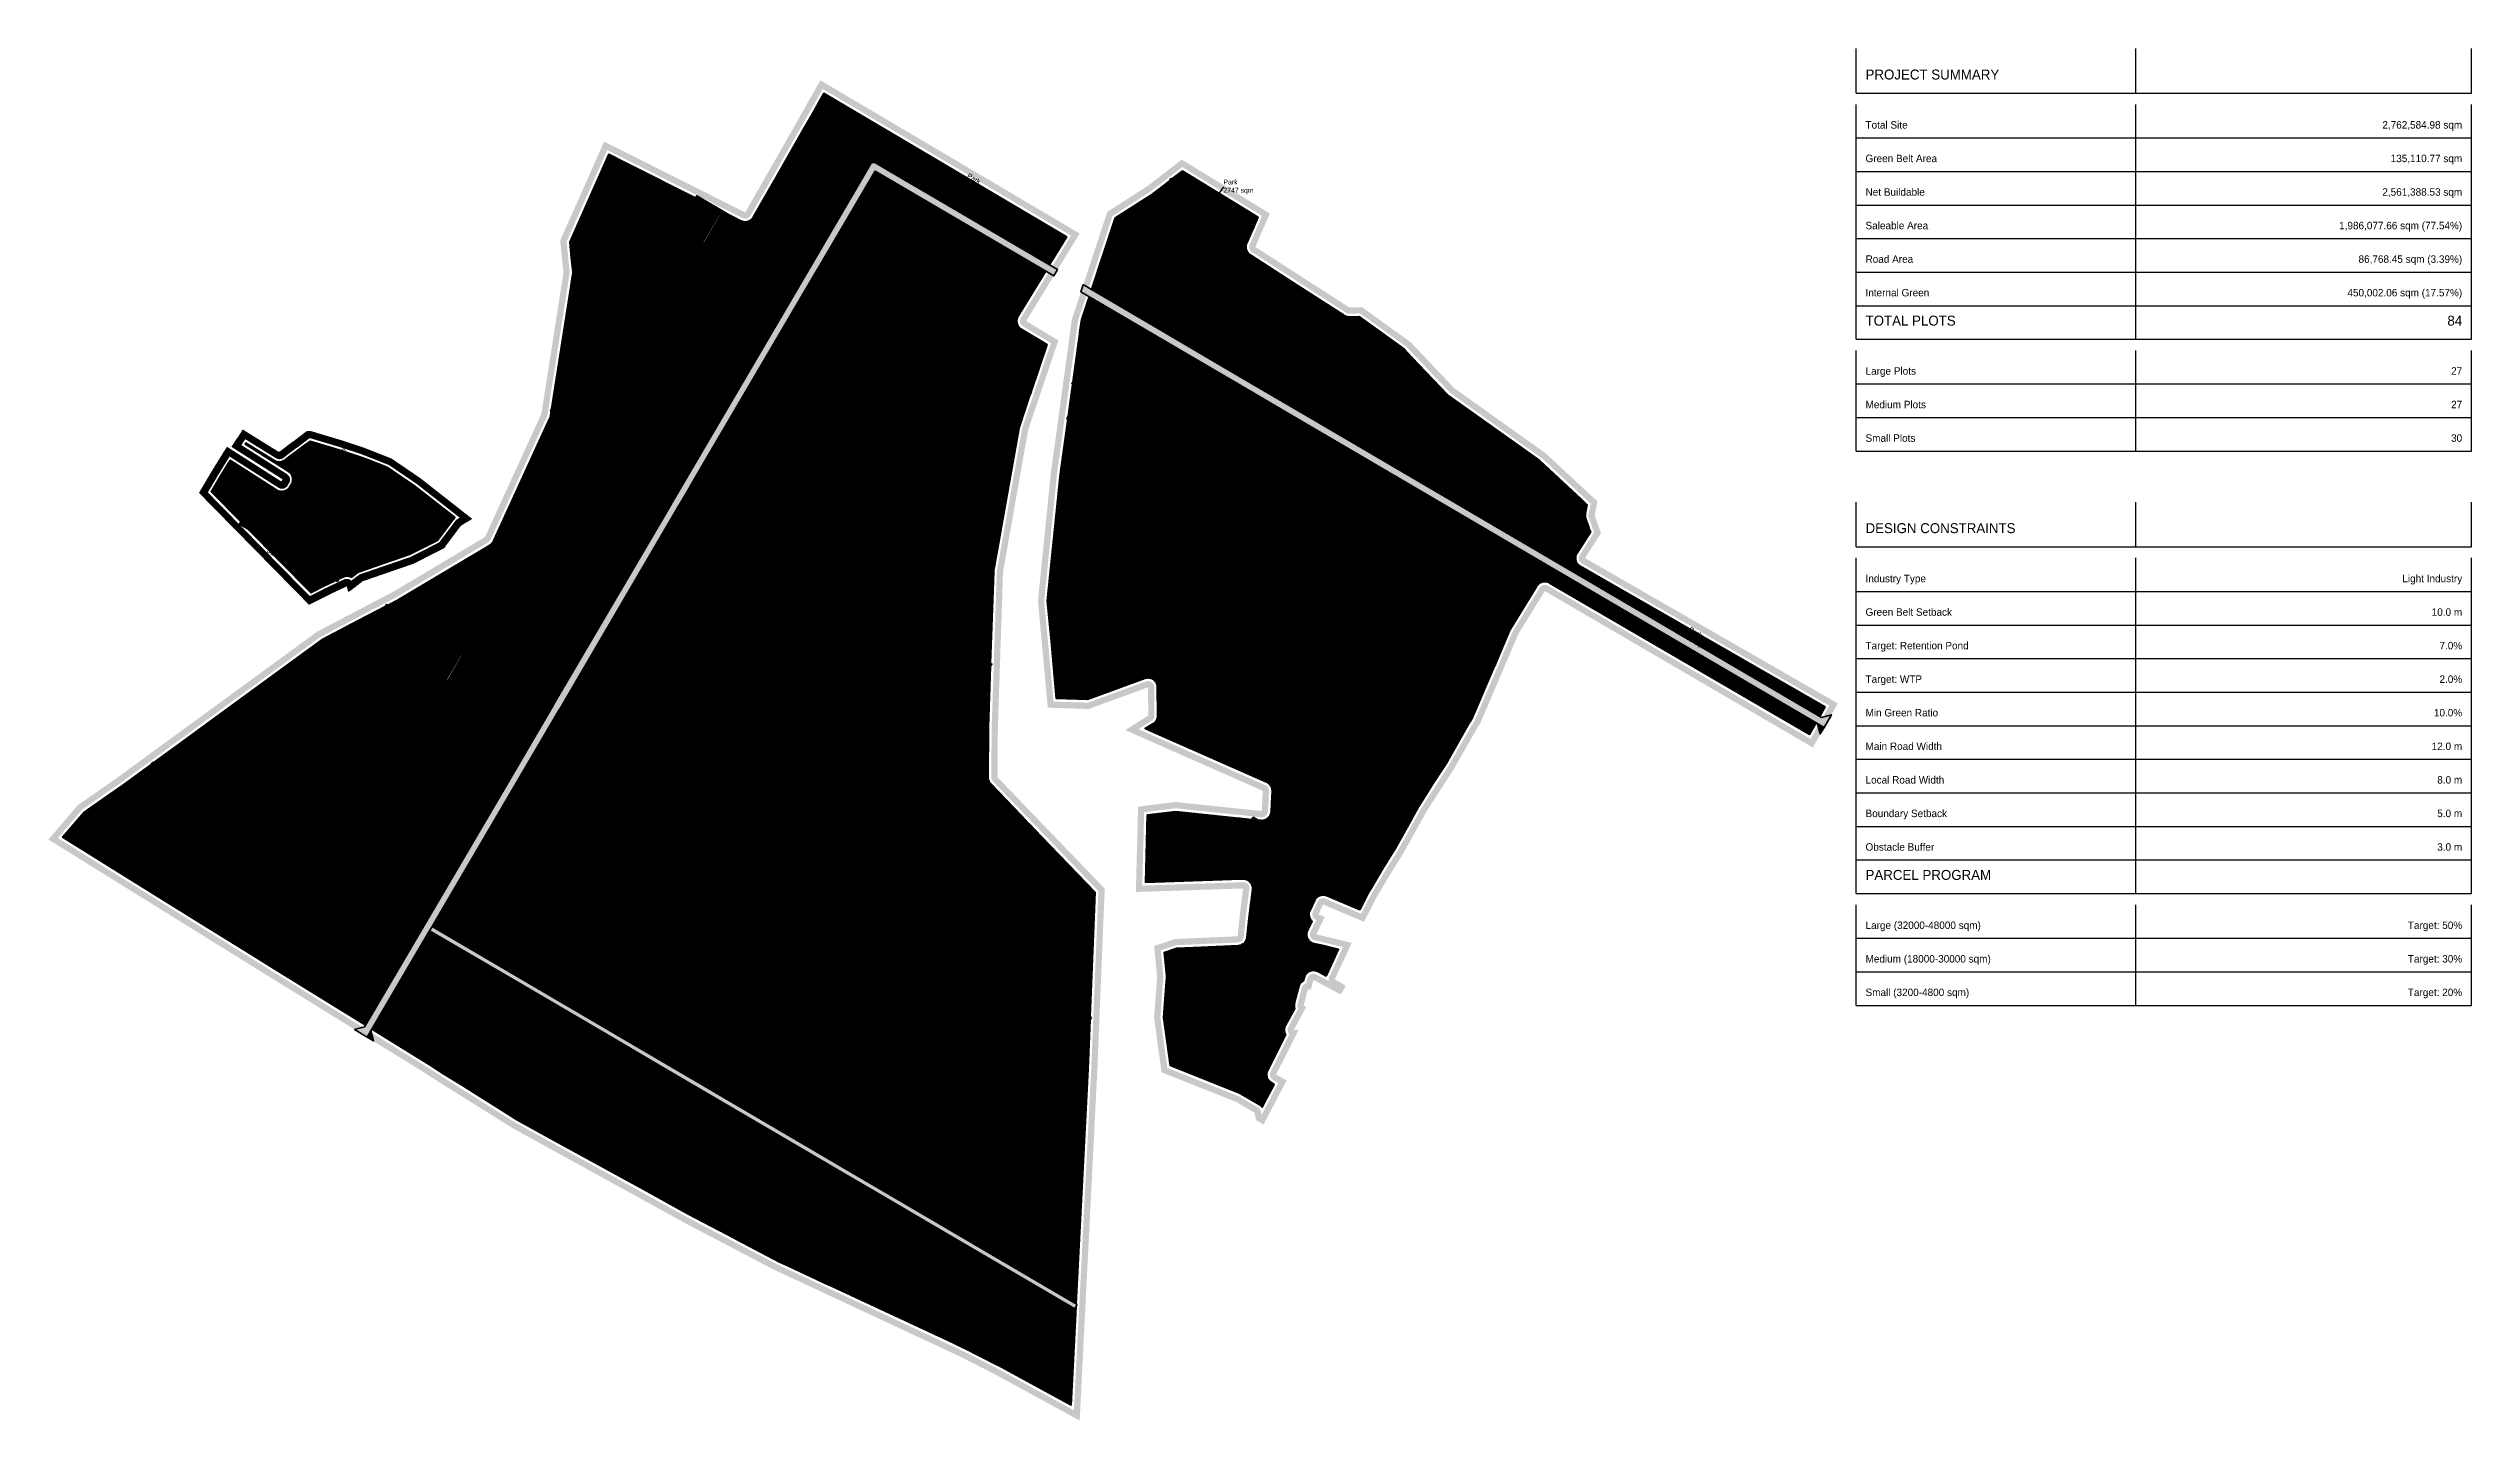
# Model space of a CAD drawing. Header units: metres. Extents: x 729562 to 733460, y 1423755 to 1425963.
import ezdxf
from ezdxf.enums import TextEntityAlignment as Align

# ---------------------------------------------------------------- set-up
doc = ezdxf.new("R2010")
doc.units = ezdxf.units.M
for name, color, linetype in [('BOUNDARY', 7, 'Continuous'), ('GREEN_AREA', 7, 'Continuous'), ('GREEN_BELT', 7, 'Continuous'), ('PARCEL_BORDER', 7, 'Continuous'), ('PARCEL_L', 7, 'Continuous'), ('PARCEL_M', 7, 'Continuous'), ('PARCEL_S', 7, 'Continuous'), ('ROADS_LOCAL', 7, 'Continuous'), ('ROADS_MAIN', 7, 'Continuous'), ('TABLE_LINES', 7, 'Continuous'), ('TABLE_TEXT', 7, 'Continuous'), ('TEXT_LABELS', 7, 'Continuous'), ('UTILITY_POND', 7, 'Continuous'), ('UTILITY_WTP', 7, 'Continuous')]:
    doc.layers.add(name, color=color, linetype=linetype)
doc.dimstyles.get("Standard").update_dxf_attribs({"dimtxt": 2.5, "dimasz": 2.5, "dimexe": 1.25, "dimexo": 0.625, "dimtad": 1, "dimcen": 2.5, "dimazin": 3, "dimtfac": 1, "dimtmove": 0, "dimatfit": 3})

msp = doc.modelspace()

# ---------------------------------------------------------------- hatches: boundary and pattern name
at = {"layer": 'BOUNDARY', "true_color": 0xdcdcdc}
h = msp.add_hatch(dxfattribs=at)
h.set_pattern_fill('SOLID')
h.paths.add_polyline_path([(730809.3, 1425890.7), (731200.2, 1425659.7), (731122.1, 1425531.8), (731121.5, 1425530.7), (731121.3, 1425530.2), (731120.9, 1425529.3), (731120.7, 1425528.9), (731120.4, 1425527.9), (731120.3, 1425527.5), (731120.1, 1425526.5), (731120, 1425526), (731119.9, 1425525), (731119.9, 1425524.5), (731119.9, 1425523.5), (731119.9, 1425523.1), (731120, 1425522.1), (731120.1, 1425521.6), (731120.3, 1425520.6), (731120.4, 1425520.1), (731120.7, 1425519.2), (731120.8, 1425518.7), (731121.2, 1425517.8), (731121.4, 1425517.4), (731121.9, 1425516.5), (731122.1, 1425516.1), (731122.7, 1425515.3), (731123, 1425514.9), (731123.6, 1425514.1), (731123.9, 1425513.7), (731124.6, 1425513), (731125, 1425512.7), (731125.7, 1425512.1), (731126.1, 1425511.8), (731127.2, 1425511.1), (731168.6, 1425486.3), (731123.9, 1425353.9), (731123.6, 1425353), (731123.5, 1425352.6), (731123.3, 1425351.7), (731095.6, 1425195), (731082.8, 1425122.7), (731082.8, 1425122.3), (731082.6, 1425120.9), (731082.6, 1425120.6), (731074.3, 1424870.4), (731073.7, 1424790.1), (731073.7, 1424788.9), (731073.7, 1424788.4), (731073.9, 1424787.4), (731074, 1424787), (731074.2, 1424786), (731074.3, 1424785.5), (731074.6, 1424784.6), (731074.8, 1424784.2), (731075.2, 1424783.3), (731075.4, 1424782.9), (731075.9, 1424782), (731076.2, 1424781.6), (731076.7, 1424780.8), (731077, 1424780.5), (731077.8, 1424779.6), (731140, 1424714.9), (731246, 1424604.9), (731234.5, 1424320.6), (731207.1, 1423779.2), (731090.3, 1423843), (731033.8, 1423871.7), (730751.3, 1424003.6), (730737.9, 1424009.7), (730592.3, 1424086), (730315.3, 1424238.7), (730198.1, 1424312), (730177.7, 1424325.2), (729880.3, 1424509.3), (729584.5, 1424693.2), (729619.2, 1424733.8), (729681.5, 1424777.2), (729822.9, 1424880.5), (730002, 1425011.4), (730124.5, 1425075.6), (730125.1, 1425075.9), (730271.8, 1425163.6), (730272.8, 1425164.3), (730273.2, 1425164.6), (730274, 1425165.3), (730274.4, 1425165.6), (730275.1, 1425166.3), (730275.4, 1425166.7), (730276, 1425167.5), (730276.3, 1425167.9), (730276.9, 1425168.7), (730277.1, 1425169.1), (730277.7, 1425170.3), (730368.5, 1425368.5), (730368.9, 1425369.5), (730369.1, 1425369.9), (730369.3, 1425370.8), (730369.4, 1425371.3), (730369.7, 1425372.4), (730405.2, 1425599.6), (730405.3, 1425600.6), (730405.3, 1425601), (730405.4, 1425601.9), (730405.4, 1425602.3), (730405.3, 1425603.4), (730400.5, 1425651.1), (730463.1, 1425792.4), (730676, 1425685.4), (730677.2, 1425684.8), (730677.6, 1425684.7), (730678.6, 1425684.3), (730679.1, 1425684.2), (730680.1, 1425684), (730680.6, 1425683.9), (730681.6, 1425683.8), (730682.1, 1425683.8), (730683.1, 1425683.8), (730683.6, 1425683.8), (730684.6, 1425683.9), (730685.1, 1425683.9), (730686.1, 1425684.1), (730686.6, 1425684.3), (730687.5, 1425684.6), (730688, 1425684.7), (730689, 1425685.1), (730689.4, 1425685.3), (730690.3, 1425685.8), (730690.7, 1425686.1), (730691.6, 1425686.6), (730692, 1425686.9), (730692.7, 1425687.6), (730693.1, 1425687.9), (730693.8, 1425688.7), (730694.2, 1425689), (730694.8, 1425689.8), (730695.1, 1425690.2), (730695.8, 1425691.3), (730736.9, 1425763.1), (730809.3, 1425890.7)])
h = msp.add_hatch(dxfattribs=at)
h.set_pattern_fill('SOLID')
h.paths.add_polyline_path([(731514.5, 1424258.9), (731514.2, 1424259.2), (731513.6, 1424259.9), (731513.3, 1424260.3), (731512.6, 1424261), (731512.2, 1424261.3), (731511.5, 1424261.9), (731511.1, 1424262.2), (731510.3, 1424262.7), (731481, 1424280), (731480.1, 1424280.5), (731479.8, 1424280.6), (731478.9, 1424281), (731366.3, 1424325.8), (731355.8, 1424403.4), (731358.3, 1424439.5), (731360.5, 1424467.7), (731360.5, 1424468.8), (731360.5, 1424469.2), (731360.4, 1424470.3), (731356.7, 1424507.9), (731377.1, 1424514.6), (731475.7, 1424519.1), (731476.8, 1424519.2), (731477.3, 1424519.2), (731478.2, 1424519.4), (731478.7, 1424519.5), (731479.6, 1424519.8), (731480.1, 1424519.9), (731480.9, 1424520.3), (731481.4, 1424520.5), (731482.2, 1424520.9), (731482.6, 1424521.1), (731483.4, 1424521.7), (731483.8, 1424521.9), (731484.6, 1424522.5), (731484.9, 1424522.8), (731485.6, 1424523.5), (731485.9, 1424523.8), (731486.6, 1424524.5), (731486.9, 1424524.9), (731487.4, 1424525.7), (731487.7, 1424526.1), (731488.2, 1424526.9), (731488.4, 1424527.3), (731488.8, 1424528.2), (731489, 1424528.6), (731489.3, 1424529.5), (731489.4, 1424530), (731489.6, 1424530.9), (731489.7, 1424531.3), (731489.9, 1424532.5), (731493.5, 1424567.5), (731498.9, 1424609.2), (731499, 1424610.2), (731499, 1424610.7), (731499, 1424611.6), (731498.9, 1424612.1), (731498.8, 1424613.1), (731498.8, 1424613.6), (731498.6, 1424614.5), (731498.4, 1424615), (731498.2, 1424615.9), (731498, 1424616.3), (731497.6, 1424617.2), (731497.4, 1424617.7), (731496.9, 1424618.5), (731496.7, 1424618.9), (731496.2, 1424619.7), (731495.9, 1424620.1), (731495.3, 1424620.8), (731494.9, 1424621.2), (731494.3, 1424621.9), (731493.9, 1424622.2), (731493.2, 1424622.8), (731492.8, 1424623.1), (731492, 1424623.6), (731491.6, 1424623.9), (731490.7, 1424624.4), (731490.3, 1424624.6), (731489.4, 1424624.9), (731488.9, 1424625.1), (731488, 1424625.4), (731487.6, 1424625.5), (731486.6, 1424625.7), (731486.1, 1424625.8), (731485.2, 1424625.9), (731484.7, 1424625.9), (731483.5, 1424625.9), (731326.8, 1424620.7), (731329.6, 1424729.3), (731375.4, 1424734.9), (731512.4, 1424720.6), (731513.6, 1424720.5), (731514, 1424720.5), (731515, 1424720.5), (731515.5, 1424720.6), (731516.4, 1424720.7), (731516.9, 1424720.8), (731517.8, 1424721), (731518.3, 1424721.2), (731519.2, 1424721.5), (731519.6, 1424721.6), (731520.5, 1424722), (731520.9, 1424722.2), (731521.8, 1424722.7), (731522.2, 1424723), (731522.9, 1424723.5), (731523.3, 1424723.8), (731524.1, 1424724.4), (731524.4, 1424724.8), (731525.1, 1424725.5), (731525.4, 1424725.8), (731526, 1424726.6), (731526.2, 1424727), (731526.8, 1424727.8), (731527, 1424728.2), (731527.4, 1424729), (731527.6, 1424729.5), (731528, 1424730.4), (731528.2, 1424730.8), (731528.4, 1424731.7), (731528.5, 1424732.2), (731528.7, 1424733.1), (731528.8, 1424733.6), (731528.9, 1424734.8), (731530.5, 1424767.6), (731530.5, 1424768.6), (731530.4, 1424769.1), (731530.3, 1424770.1), (731530.3, 1424770.6), (731530, 1424771.6), (731529.9, 1424772.1), (731529.6, 1424773), (731529.5, 1424773.5), (731529.1, 1424774.4), (731528.8, 1424774.9), (731528.4, 1424775.8), (731528.1, 1424776.2), (731527.5, 1424777), (731527.2, 1424777.4), (731526.6, 1424778.2), (731526.2, 1424778.5), (731525.5, 1424779.2), (731525.1, 1424779.6), (731524.3, 1424780.2), (731523.9, 1424780.5), (731523.1, 1424781), (731522.6, 1424781.2), (731521.5, 1424781.8), (731326, 1424868.1), (731339.3, 1424876.4), (731340.3, 1424877.1), (731340.7, 1424877.5), (731341.5, 1424878.1), (731341.8, 1424878.5), (731342.5, 1424879.2), (731342.9, 1424879.6), (731343.5, 1424880.4), (731343.8, 1424880.8), (731344.3, 1424881.7), (731344.5, 1424882.2), (731345, 1424883.1), (731345.2, 1424883.5), (731345.5, 1424884.5), (731345.7, 1424885), (731345.9, 1424886), (731346, 1424886.5), (731346.2, 1424887.5), (731346.2, 1424888), (731346.3, 1424889.3), (731345.8, 1424934.8), (731345.8, 1424936), (731345.7, 1424936.5), (731345.6, 1424937.5), (731345.5, 1424938), (731345.2, 1424939), (731345, 1424939.5), (731344.7, 1424940.4), (731344.5, 1424940.9), (731344, 1424941.8), (731343.8, 1424942.2), (731343.3, 1424943.1), (731343, 1424943.5), (731342.3, 1424944.3), (731342, 1424944.6), (731341.3, 1424945.4), (731341, 1424945.7), (731340.2, 1424946.4), (731339.8, 1424946.7), (731339, 1424947.3), (731338.5, 1424947.5), (731337.7, 1424948), (731337.2, 1424948.2), (731336.3, 1424948.6), (731335.8, 1424948.8), (731334.8, 1424949.1), (731334.4, 1424949.2), (731333.4, 1424949.4), (731332.9, 1424949.5), (731331.9, 1424949.6), (731331.4, 1424949.6), (731330.4, 1424949.6), (731329.9, 1424949.6), (731328.9, 1424949.5), (731328.4, 1424949.4), (731327.4, 1424949.2), (731326.9, 1424949.1), (731325.9, 1424948.8), (731233.4, 1424914.9), (731183.3, 1424916.4), (731168.8, 1425073.6), (731189.4, 1425277.4), (731223.1, 1425523.4), (731277.9, 1425689.9), (731338.8, 1425729), (731339.7, 1425729.7), (731386.1, 1425765.7), (731508, 1425691.1), (731489.9, 1425649.2), (731489.4, 1425648.1), (731489.3, 1425647.6), (731489, 1425646.6), (731488.9, 1425646.1), (731488.7, 1425645.1), (731488.7, 1425644.6), (731488.6, 1425643.6), (731488.6, 1425643.1), (731488.7, 1425642.1), (731488.7, 1425641.6), (731488.9, 1425640.6), (731489, 1425640.1), (731489.2, 1425639.2), (731489.4, 1425638.7), (731489.7, 1425637.7), (731489.9, 1425637.3), (731490.3, 1425636.4), (731490.6, 1425635.9), (731491.1, 1425635.1), (731491.4, 1425634.7), (731492, 1425633.9), (731492.3, 1425633.5), (731493, 1425632.7), (731493.3, 1425632.4), (731494.1, 1425631.7), (731494.5, 1425631.4), (731495.5, 1425630.7), (731646.6, 1425533.2), (731647.7, 1425532.5), (731648.2, 1425532.3), (731649.1, 1425531.9), (731649.5, 1425531.7), (731650.5, 1425531.4), (731651, 1425531.3), (731652, 1425531), (731652.5, 1425530.9), (731653.5, 1425530.8), (731654, 1425530.8), (731655.2, 1425530.8), (731670.6, 1425531.2), (731743.3, 1425478.9), (731812.8, 1425405.7), (731813.6, 1425404.8), (731814, 1425404.5), (731815, 1425403.8), (731961.3, 1425299.5), (732028.3, 1425237.2), (732037.7, 1425228.5), (732034.7, 1425214.2), (732034.6, 1425213.1), (732034.5, 1425212.6), (732034.5, 1425211.5), (732034.5, 1425211), (732034.5, 1425209.9), (732034.6, 1425209.4), (732034.8, 1425208.3), (732034.9, 1425207.8), (732035.3, 1425206.5), (732040.8, 1425190.6), (732043.1, 1425184.6), (732021.3, 1425150.6), (732020.7, 1425149.5), (732020.5, 1425149), (732020.1, 1425148.1), (732019.9, 1425147.6), (732019.6, 1425146.7), (732019.4, 1425146.2), (732019.2, 1425145.2), (732019.1, 1425144.7), (732019, 1425143.7), (732019, 1425143.2), (732019, 1425142.2), (732019, 1425141.7), (732019.1, 1425140.7), (732019.2, 1425140.2), (732019.3, 1425139.2), (732019.5, 1425138.7), (732019.8, 1425137.7), (732019.9, 1425137.2), (732020.3, 1425136.3), (732020.5, 1425135.9), (732021, 1425135), (732021.3, 1425134.5), (732021.8, 1425133.7), (732022.1, 1425133.3), (732022.8, 1425132.5), (732023.1, 1425132.1), (732023.8, 1425131.4), (732024.2, 1425131.1), (732025, 1425130.5), (732025.4, 1425130.2), (732026.5, 1425129.5), (732420.3, 1424903.2), (732395, 1424858.4), (731976.9, 1425102.4), (731975.8, 1425103), (731975.3, 1425103.2), (731974.5, 1425103.5), (731974, 1425103.7), (731973.1, 1425104), (731972.6, 1425104.1), (731971.7, 1425104.3), (731971.2, 1425104.3), (731970.2, 1425104.4), (731969.7, 1425104.4), (731968.8, 1425104.4), (731968.3, 1425104.4), (731967.3, 1425104.3), (731966.8, 1425104.3), (731965.9, 1425104.1), (731965.4, 1425103.9), (731964.5, 1425103.7), (731964, 1425103.5), (731963.1, 1425103.1), (731962.7, 1425102.9), (731961.9, 1425102.5), (731961.4, 1425102.2), (731960.6, 1425101.7), (731960.2, 1425101.4), (731959.5, 1425100.8), (731959.1, 1425100.5), (731958.4, 1425099.8), (731958.1, 1425099.5), (731957.5, 1425098.7), (731957.2, 1425098.3), (731956.5, 1425097.3), (731914.1, 1425028.4), (731913.6, 1425027.6), (731913.4, 1425027.3), (731913, 1425026.4), (731851.9, 1424883.2), (731849.1, 1424879), (731848.3, 1424877.9), (731810.5, 1424811.6), (731788.2, 1424777), (731766.4, 1424742.8), (731766, 1424742.2), (731747.6, 1424709), (731728.5, 1424674.6), (731706.5, 1424639.3), (731685.4, 1424603.5), (731684.9, 1424602.7), (731671.5, 1424576.5), (731618.5, 1424598.9), (731617.4, 1424599.4), (731616.9, 1424599.5), (731616, 1424599.8), (731615.5, 1424599.9), (731614.6, 1424600), (731614.1, 1424600.1), (731613.1, 1424600.1), (731612.7, 1424600.1), (731611.7, 1424600.1), (731611.2, 1424600.1), (731610.3, 1424599.9), (731609.8, 1424599.9), (731608.9, 1424599.7), (731608.4, 1424599.5), (731607.5, 1424599.2), (731607, 1424599.1), (731606.2, 1424598.7), (731605.7, 1424598.5), (731604.9, 1424598), (731604.5, 1424597.7), (731603.7, 1424597.2), (731603.3, 1424596.9), (731602.6, 1424596.3), (731602.2, 1424595.9), (731601.6, 1424595.3), (731601.2, 1424594.9), (731600.6, 1424594.2), (731600.4, 1424593.8), (731599.8, 1424593), (731599.6, 1424592.6), (731599, 1424591.5), (731591.6, 1424575.6), (731591.2, 1424574.5), (731591, 1424574), (731590.7, 1424573), (731590.6, 1424572.6), (731590.4, 1424571.6), (731590.3, 1424571.1), (731590.2, 1424570.1), (731590.2, 1424569.6), (731590.2, 1424568.6), (731590.3, 1424568.1), (731590.4, 1424567.1), (731590.5, 1424566.6), (731590.7, 1424565.6), (731590.8, 1424565.1), (731591.1, 1424564.2), (731591.3, 1424563.7), (731591.7, 1424562.8), (731591.9, 1424562.3), (731592.4, 1424561.4), (731592.7, 1424561), (731593.3, 1424560.2), (731593.6, 1424559.8), (731594.3, 1424559.1), (731594.6, 1424558.7), (731595.2, 1424558.2), (731587.9, 1424543.7), (731587.4, 1424542.6), (731587.3, 1424542.2), (731587, 1424541.3), (731586.8, 1424540.8), (731586.6, 1424539.9), (731586.5, 1424539.4), (731586.4, 1424538.5), (731586.4, 1424538), (731586.3, 1424537), (731586.4, 1424536.5), (731586.4, 1424535.6), (731586.5, 1424535.1), (731586.6, 1424534.2), (731586.7, 1424533.7), (731587, 1424532.8), (731587.1, 1424532.3), (731587.4, 1424531.4), (731587.6, 1424531), (731588, 1424530.1), (731588.3, 1424529.7), (731588.7, 1424528.9), (731589, 1424528.5), (731589.6, 1424527.7), (731589.9, 1424527.3), (731590.5, 1424526.6), (731590.9, 1424526.3), (731591.6, 1424525.6), (731591.9, 1424525.3), (731592.7, 1424524.7), (731593.1, 1424524.5), (731593.9, 1424524), (731594.3, 1424523.7), (731595.2, 1424523.3), (731595.6, 1424523.1), (731596.5, 1424522.8), (731597, 1424522.6), (731598.1, 1424522.3), (731611.8, 1424519.4), (731637.4, 1424513.2), (731617.8, 1424471), (731617.4, 1424469.9), (731604.1, 1424477), (731603, 1424477.5), (731602.5, 1424477.7), (731601.6, 1424478), (731601.1, 1424478.2), (731600.1, 1424478.4), (731599.6, 1424478.5), (731598.6, 1424478.7), (731598.1, 1424478.7), (731597.1, 1424478.7), (731596.6, 1424478.7), (731595.6, 1424478.7), (731595.1, 1424478.6), (731594.1, 1424478.5), (731593.6, 1424478.4), (731592.7, 1424478.1), (731592.2, 1424477.9), (731591.3, 1424477.6), (731590.8, 1424477.4), (731589.9, 1424476.9), (731589.5, 1424476.7), (731588.6, 1424476.2), (731588.2, 1424475.9), (731587.4, 1424475.2), (731587, 1424474.9), (731586.3, 1424474.2), (731586, 1424473.9), (731585.3, 1424473.1), (731585, 1424472.7), (731584.4, 1424471.9), (731584.2, 1424471.4), (731583.7, 1424470.6), (731583.5, 1424470.1), (731583.1, 1424469.2), (731582.9, 1424468.7), (731582.5, 1424467.5), (731581.1, 1424462), (731580.6, 1424461.7), (731580.2, 1424461.5), (731579.3, 1424461), (731578.9, 1424460.7), (731578.2, 1424460), (731577.8, 1424459.7), (731577.1, 1424459), (731576.8, 1424458.6), (731576.1, 1424457.9), (731575.8, 1424457.5), (731575.3, 1424456.7), (731575, 1424456.2), (731574.6, 1424455.4), (731574.3, 1424454.9), (731574, 1424454), (731573.8, 1424453.6), (731573.4, 1424452.4), (731566.7, 1424425.9), (731566.5, 1424424.9), (731566.5, 1424424.4), (731566.4, 1424423.4), (731566.3, 1424422.9), (731566.3, 1424421.9), (731566.4, 1424421.4), (731566.5, 1424420.4), (731566.6, 1424419.9), (731566.8, 1424418.9), (731566.9, 1424418.4), (731567.1, 1424417.9), (731552.3, 1424390.6), (731551.7, 1424389.5), (731551.5, 1424389.1), (731551.2, 1424388.1), (731551.1, 1424387.6), (731550.8, 1424386.7), (731550.7, 1424386.2), (731550.6, 1424385.2), (731550.5, 1424384.7), (731550.5, 1424383.7), (731550.5, 1424383.2), (731550.5, 1424382.2), (731550.6, 1424381.7), (731550.7, 1424380.8), (731550.8, 1424380.3), (731551.1, 1424379.3), (731551.2, 1424378.8), (731551.6, 1424377.9), (731551.7, 1424377.5), (731552.2, 1424376.6), (731552.6, 1424375.9), (731523.6, 1424318.2), (731523.1, 1424317), (731522.9, 1424316.6), (731522.6, 1424315.6), (731522.4, 1424315.1), (731522.2, 1424314.1), (731522.1, 1424313.6), (731522, 1424312.6), (731522, 1424312.1), (731522, 1424311.1), (731522, 1424310.6), (731522.1, 1424309.6), (731522.2, 1424309.1), (731522.4, 1424308.1), (731522.5, 1424307.6), (731522.8, 1424306.6), (731522.9, 1424306.2), (731523.3, 1424305.2), (731523.5, 1424304.8), (731524, 1424303.9), (731524.3, 1424303.5), (731524.9, 1424302.6), (731525.2, 1424302.2), (731525.8, 1424301.4), (731526.2, 1424301.1), (731526.9, 1424300.4), (731527.3, 1424300), (731528, 1424299.4), (731528.5, 1424299.1), (731529.3, 1424298.6), (731533.9, 1424295.9), (731514.5, 1424258.9)])
h = msp.add_hatch(dxfattribs=at)
h.set_pattern_fill('SOLID')
h.paths.add_polyline_path([(729928.8, 1425252.3), (729929.9, 1425251.7), (729930.3, 1425251.4), (729931.2, 1425251), (729931.7, 1425250.8), (729932.6, 1425250.5), (729933.1, 1425250.4), (729934, 1425250.2), (729934.5, 1425250.1), (729935.5, 1425250), (729936, 1425249.9), (729936.9, 1425249.9), (729937.4, 1425249.9), (729938.4, 1425250), (729938.9, 1425250), (729939.8, 1425250.2), (729940.3, 1425250.3), (729941.3, 1425250.5), (729941.7, 1425250.7), (729942.6, 1425251), (729943.1, 1425251.2), (729944, 1425251.7), (729944.4, 1425251.9), (729945.2, 1425252.4), (729945.6, 1425252.7), (729946.4, 1425253.3), (729946.8, 1425253.6), (729947.5, 1425254.3), (729947.8, 1425254.6), (729948.5, 1425255.3), (729948.8, 1425255.7), (729949.5, 1425256.7), (729952.2, 1425260.9), (729952.8, 1425262), (729953.1, 1425262.4), (729953.5, 1425263.3), (729953.7, 1425263.8), (729954, 1425264.7), (729954.1, 1425265.2), (729954.3, 1425266.1), (729954.4, 1425266.6), (729954.6, 1425267.6), (729954.6, 1425268.1), (729954.6, 1425269.1), (729954.6, 1425269.6), (729954.6, 1425270.5), (729954.5, 1425271), (729954.3, 1425272), (729954.2, 1425272.5), (729954, 1425273.5), (729953.8, 1425273.9), (729953.5, 1425274.8), (729953.3, 1425275.3), (729952.8, 1425276.2), (729952.6, 1425276.6), (729952.1, 1425277.5), (729951.8, 1425277.9), (729951.2, 1425278.6), (729950.9, 1425279), (729950.2, 1425279.7), (729949.8, 1425280.1), (729949.1, 1425280.7), (729948.7, 1425281), (729947.7, 1425281.7), (729878, 1425326), (729879.4, 1425328), (729908.8, 1425309.7), (729925.2, 1425299.7), (729926.2, 1425299.1), (729926.7, 1425298.9), (729927.6, 1425298.5), (729928.1, 1425298.3), (729929, 1425298), (729929.5, 1425297.9), (729930.5, 1425297.7), (729931, 1425297.6), (729931.9, 1425297.5), (729932.4, 1425297.5), (729933.4, 1425297.5), (729933.9, 1425297.5), (729934.9, 1425297.6), (729935.4, 1425297.7), (729936.4, 1425297.9), (729936.9, 1425298), (729937.8, 1425298.3), (729938.3, 1425298.4), (729939.2, 1425298.8), (729939.6, 1425299), (729940.5, 1425299.5), (729940.9, 1425299.8), (729942, 1425300.5), (729982.8, 1425330.9), (730029.3, 1425317), (730063.5, 1425305.7), (730106.8, 1425288.7), (730150.8, 1425258.8), (730216, 1425207.6), (730215.2, 1425207.1), (730214.9, 1425206.7), (730214.2, 1425206), (730213.8, 1425205.7), (730213.1, 1425204.7), (730187.7, 1425171), (730142.7, 1425148.1), (730061.7, 1425120.2), (730060.7, 1425119.8), (730060.2, 1425119.6), (730059.2, 1425119.1), (730058.8, 1425118.8), (730057.9, 1425118.1), (730049.4, 1425111.5), (730048.7, 1425111.9), (730047.8, 1425112.3), (730047.3, 1425112.5), (730046.3, 1425112.8), (730045.9, 1425112.9), (730044.9, 1425113.1), (730044.4, 1425113.2), (730043.4, 1425113.3), (730042.9, 1425113.3), (730041.9, 1425113.3), (730041.4, 1425113.3), (730040.4, 1425113.2), (730039.9, 1425113.2), (730039, 1425113), (730038.5, 1425112.9), (730037.5, 1425112.6), (730037, 1425112.4), (730035.9, 1425111.9), (730009.7, 1425099.7), (729983.7, 1425086.5), (729823.5, 1425249.4), (729838, 1425273.7), (729854.2, 1425300), (729928.8, 1425252.3)])
at = {"layer": 'GREEN_AREA', "true_color": 0x96c896}
h = msp.add_hatch(dxfattribs=at)
h.set_pattern_fill('SOLID')
h.paths.add_polyline_path([(731200.2, 1425659.7), (731172.5, 1425614.4), (730892.6, 1425778.5), (730892, 1425778.8), (730891.5, 1425779), (730890.9, 1425779.2), (730890.3, 1425779.3), (730889.8, 1425779.3), (730889.2, 1425779.3), (730888.6, 1425779.3), (730888, 1425779.1), (730887.4, 1425779), (730886.9, 1425778.7), (730886.4, 1425778.5), (730885.9, 1425778.1), (730885.5, 1425777.7), (730885, 1425777.3), (730884.7, 1425776.9), (730884.3, 1425776.4), (730790.7, 1425616.6), (730783.8, 1425620.7), (730888.1, 1425798.5), (730789.7, 1425856.1), (730809.3, 1425890.7), (731200.2, 1425659.7)])
h.paths.add_polyline_path([(731149.5, 1425683.1), (731149, 1425682.2), (730909.9, 1425822.4), (730880.7, 1425772.6), (730881.7, 1425772), (730884.3, 1425776.4), (730884.6, 1425776.9), (730885, 1425777.4), (730885.4, 1425777.8), (730885.8, 1425778.2), (730886.3, 1425778.5), (730886.9, 1425778.8), (730887.4, 1425779.1), (730888, 1425779.2), (730888.6, 1425779.4), (730889.2, 1425779.4), (730889.8, 1425779.4), (730890.4, 1425779.4), (730891, 1425779.3), (730891.5, 1425779.1), (730892.1, 1425778.9), (730892.6, 1425778.6), (731172.5, 1425614.5), (731197.2, 1425655.1), (731149.5, 1425683.1)])
h = msp.add_hatch(dxfattribs=at)
h.set_pattern_fill('SOLID')
h.paths.add_polyline_path([(730400.5, 1425651.1), (730463.1, 1425792.4), (730491.8, 1425777.9), (730403, 1425626.4), (730400.5, 1425651.1)])
h = msp.add_hatch(dxfattribs=at)
h.set_pattern_fill('SOLID')
h.paths.add_polyline_path([(730538, 1425521.2), (730405.1, 1425599.1), (730405.2, 1425599.8), (730405.3, 1425600.6), (730405.3, 1425601), (730405.4, 1425601.9), (730405.4, 1425602.3), (730405.3, 1425603.2), (730403, 1425626.4), (730491.8, 1425777.9), (730602.8, 1425722.2), (730600.8, 1425718.7), (730640.2, 1425695.6), (730538, 1425521.2)])
h.paths.add_polyline_path([(730534.4, 1425534.9), (730626.6, 1425692), (730595.7, 1425710.1), (730594.9, 1425710.6), (730594.1, 1425711.2), (730593.4, 1425711.9), (730592.8, 1425712.7), (730592.2, 1425713.5), (730591.8, 1425714.3), (730591.4, 1425715.2), (730591.1, 1425716.2), (730590.9, 1425716.9), (730495.7, 1425764.8), (730413.2, 1425624.2), (730415.2, 1425604.8), (730534.4, 1425534.9)])
h = msp.add_hatch(dxfattribs=at)
h.set_pattern_fill('SOLID')
h.paths.add_polyline_path([(730940.7, 1425736.4), (730850.1, 1425581.8), (730801, 1425610.6), (730891.7, 1425765.1), (730940.7, 1425736.4)])
h.paths.add_polyline_path([(730911.1, 1425686.1), (730940.3, 1425735.9), (730892.5, 1425763.9), (730863.3, 1425714.1), (730911.1, 1425686.1)])
h.paths.add_polyline_path([(730831.4, 1425659.8), (730802.2, 1425610), (730850, 1425582), (730879.2, 1425631.8), (730831.4, 1425659.8)])
h = msp.add_hatch(dxfattribs=at)
h.set_pattern_fill('SOLID')
h.paths.add_polyline_path([(731386.1, 1425765.7), (731508, 1425691.1), (731501.1, 1425675.2), (731369.2, 1425752.6), (731386.1, 1425765.7)])
h = msp.add_hatch(dxfattribs=at)
h.set_pattern_fill('SOLID')
h.paths.add_polyline_path([(731277.9, 1425689.9), (731338.8, 1425729), (731339.7, 1425729.7), (731365.8, 1425749.9), (731363.8, 1425746.5), (731407.2, 1425721), (731300.6, 1425539.3), (731240, 1425574.8), (731277.9, 1425689.9)])
h.paths.add_polyline_path([(731330, 1425699.2), (731377.8, 1425671.2), (731407, 1425721), (731362.4, 1425747.1), (731354.5, 1425741.1), (731330, 1425699.2)])
h.paths.add_polyline_path([(731252.7, 1425567.4), (731300.5, 1425539.4), (731329.7, 1425589.2), (731281.9, 1425617.3), (731252.7, 1425567.4)])
h = msp.add_hatch(dxfattribs=at)
h.set_pattern_fill('SOLID')
h.paths.add_polyline_path([(730405.1, 1425599.1), (730538, 1425521.2), (730524.4, 1425497.9), (730400.6, 1425570.5), (730405.1, 1425599.1)])
h = msp.add_hatch(dxfattribs=at)
h.set_pattern_fill('SOLID')
h.paths.add_polyline_path([(731223.1, 1425523.4), (731236.2, 1425563.1), (731294.9, 1425528.7), (731204.3, 1425374.1), (731204.2, 1425374.2), (731202.2, 1425370.7), (731223.1, 1425523.4)])
h.paths.add_polyline_path([(731294.4, 1425527.9), (731246.6, 1425555.9), (731221.9, 1425513.8), (731220.6, 1425504.3), (731265.2, 1425478.1), (731294.4, 1425527.9)])
h = msp.add_hatch(dxfattribs=at)
h.set_pattern_fill('SOLID')
h.paths.add_polyline_path([(731814, 1425404.5), (731815, 1425403.8), (731922.6, 1425327), (731856.1, 1425213.5), (731670.9, 1425322.1), (731755.4, 1425466.1), (731812.8, 1425405.7), (731813.6, 1425404.8), (731814, 1425404.5)])
h.paths.add_polyline_path([(731806.7, 1425397.6), (731805.5, 1425398.8), (731757.3, 1425449.6), (731684.6, 1425325.7), (731852.5, 1425227.2), (731909.4, 1425324.2), (731809.2, 1425395.6), (731808.6, 1425396.1), (731807.4, 1425397), (731806.7, 1425397.6)])
h = msp.add_hatch(dxfattribs=at)
h.set_pattern_fill('SOLID')
h.paths.add_polyline_path([(731123.9, 1425353.9), (731123.6, 1425353), (731123.5, 1425352.6), (731123.3, 1425351.7), (731095.6, 1425195), (731091.2, 1425170.2), (730727.9, 1425383.2), (730739.6, 1425403), (731032.4, 1425231.4), (731134.6, 1425405.7), (731139.5, 1425402.8), (731141.5, 1425406.3), (731123.9, 1425353.9)])
h = msp.add_hatch(dxfattribs=at)
h.set_pattern_fill('SOLID')
h.paths.add_polyline_path([(730368.5, 1425368.5), (730368.9, 1425369.5), (730369.1, 1425369.9), (730369.3, 1425370.8), (730369.4, 1425371.3), (730369.7, 1425372.4), (730370.6, 1425378.5), (730579.3, 1425256.1), (730554.9, 1425214.5), (730408.5, 1425300.3), (730337, 1425178.4), (730293.2, 1425204.1), (730368.5, 1425368.5)])
h.paths.add_polyline_path([(730554.8, 1425214.6), (730578.3, 1425254.6), (730530.5, 1425282.7), (730531, 1425283.5), (730387.6, 1425367.6), (730358.4, 1425317.8), (730403.2, 1425291.5), (730408.4, 1425300.4), (730408.5, 1425300.4), (730408.5, 1425300.4), (730554.8, 1425214.6)])
h = msp.add_hatch(dxfattribs=at)
h.set_pattern_fill('SOLID')
h.paths.add_polyline_path([(729982.8, 1425330.9), (730029.3, 1425317), (730063.5, 1425305.7), (730074.2, 1425301.5), (730058.3, 1425274.3), (729973.5, 1425324), (729982.8, 1425330.9)])
h = msp.add_hatch(dxfattribs=at)
h.set_pattern_fill('SOLID')
h.paths.add_polyline_path([(731961.3, 1425299.5), (732028.3, 1425237.2), (732037.7, 1425228.5), (732034.7, 1425214.2), (732034.6, 1425213.1), (732034.5, 1425212.6), (732034.5, 1425211.5), (732034.5, 1425211), (732034.5, 1425209.9), (732034.6, 1425209.4), (732034.8, 1425208.3), (732034.9, 1425207.8), (732035.3, 1425206.5), (732040.8, 1425190.6), (732043.1, 1425184.6), (732021.3, 1425150.6), (732020.7, 1425149.5), (732020.5, 1425149), (732020.1, 1425148.1), (732019.9, 1425147.6), (732019.6, 1425146.7), (732019.4, 1425146.2), (732019.2, 1425145.2), (732019.1, 1425144.7), (732019, 1425143.7), (732019, 1425143.2), (732019, 1425142.2), (732019, 1425141.7), (732019.1, 1425140.7), (732019.2, 1425140.2), (732019.3, 1425139.2), (732019.5, 1425138.7), (732019.8, 1425137.7), (732019.9, 1425137.2), (732020.3, 1425136.3), (732020.5, 1425135.9), (732021, 1425135), (732021.3, 1425134.5), (732021.8, 1425133.7), (732022.1, 1425133.3), (732022.8, 1425132.5), (732023.1, 1425132.1), (732023.8, 1425131.4), (732024.2, 1425131.1), (732025, 1425130.5), (732025.4, 1425130.2), (732026.5, 1425129.5), (732420.3, 1424903.2), (732411.6, 1424887.8), (731856.1, 1425213.5), (731922.6, 1425327), (731961.3, 1425299.5)])
h.paths.add_polyline_path([(731885.7, 1425196.3), (731981.3, 1425140.3), (732010.5, 1425190.1), (731914.9, 1425246.1), (731885.7, 1425196.3)])
h = msp.add_hatch(dxfattribs=at)
h.set_pattern_fill('SOLID')
h.paths.add_polyline_path([(730589.7, 1425250.1), (730700.4, 1425185.1), (730686.3, 1425161), (730575.5, 1425225.9), (730589.7, 1425250.1)])
h = msp.add_hatch(dxfattribs=at)
h.set_pattern_fill('SOLID')
h.paths.add_polyline_path([(730009.7, 1425099.7), (729983.7, 1425086.5), (729882.1, 1425189.8), (730024.2, 1425106.5), (730009.7, 1425099.7)])
h = msp.add_hatch(dxfattribs=at)
h.set_pattern_fill('SOLID')
h.paths.add_polyline_path([(732395, 1424858.4), (731976.9, 1425102.4), (731975.8, 1425103), (731975.3, 1425103.2), (731974.5, 1425103.5), (731974, 1425103.7), (731973.1, 1425104), (731972.6, 1425104.1), (731971.7, 1425104.3), (731971.2, 1425104.3), (731970.2, 1425104.4), (731969.7, 1425104.4), (731968.8, 1425104.4), (731968.3, 1425104.4), (731967.3, 1425104.3), (731966.8, 1425104.3), (731965.9, 1425104.1), (731965.4, 1425103.9), (731964.5, 1425103.7), (731964, 1425103.5), (731963.1, 1425103.1), (731962.7, 1425102.9), (731961.9, 1425102.5), (731961.4, 1425102.2), (731960.6, 1425101.7), (731960.2, 1425101.4), (731959.5, 1425100.8), (731959.1, 1425100.5), (731958.4, 1425099.8), (731958.1, 1425099.5), (731957.5, 1425098.7), (731957.2, 1425098.3), (731956.5, 1425097.3), (731914.1, 1425028.4), (731913.6, 1425027.6), (731913.4, 1425027.3), (731913, 1425026.4), (731889.9, 1424972.1), (731759.8, 1425048.4), (731850.5, 1425202.9), (732405.7, 1424877.4), (732395, 1424858.4)])
h.paths.add_polyline_path([(731945.5, 1425079.6), (731956.4, 1425097.4), (731957.1, 1425098.4), (731957.4, 1425098.8), (731957.9, 1425099.3), (731975.3, 1425129), (731879.7, 1425185.1), (731850.5, 1425135.3), (731945.5, 1425079.6)])
h.paths.add_polyline_path([(731885, 1424975.1), (731907.1, 1425012.6), (731912.7, 1425025.8), (731818.6, 1425081), (731789.4, 1425031.1), (731885, 1424975.1)])
h = msp.add_hatch(dxfattribs=at)
h.set_pattern_fill('SOLID')
h.paths.add_polyline_path([(731530.5, 1424767.4), (731530.5, 1424768.6), (731530.4, 1424769.1), (731530.3, 1424770.1), (731530.3, 1424770.6), (731530, 1424771.6), (731529.9, 1424772.1), (731529.6, 1424773), (731529.5, 1424773.5), (731529.1, 1424774.4), (731528.8, 1424774.9), (731528.4, 1424775.8), (731528.1, 1424776.2), (731527.5, 1424777), (731527.2, 1424777.4), (731526.6, 1424778.2), (731526.2, 1424778.5), (731525.5, 1424779.2), (731525.1, 1424779.6), (731524.3, 1424780.2), (731523.9, 1424780.5), (731523.1, 1424781), (731522.6, 1424781.2), (731521.8, 1424781.7), (731326, 1424868.1), (731339.3, 1424876.4), (731340.3, 1424877.1), (731340.7, 1424877.5), (731341.5, 1424878.1), (731341.8, 1424878.5), (731342.5, 1424879.2), (731342.9, 1424879.6), (731343.5, 1424880.4), (731343.8, 1424880.8), (731344.3, 1424881.7), (731344.5, 1424882.2), (731345, 1424883.1), (731345.2, 1424883.5), (731345.5, 1424884.5), (731345.7, 1424885), (731345.9, 1424886), (731346, 1424886.5), (731346.2, 1424887.5), (731346.2, 1424888), (731346.3, 1424889.3), (731345.8, 1424934.8), (731345.8, 1424936), (731345.7, 1424936.5), (731345.6, 1424937.5), (731345.5, 1424938), (731345.2, 1424939), (731345, 1424939.5), (731344.7, 1424940.4), (731344.5, 1424940.9), (731344, 1424941.8), (731343.8, 1424942.2), (731343.3, 1424943.1), (731343, 1424943.5), (731342.3, 1424944.3), (731342, 1424944.6), (731341.3, 1424945.4), (731341, 1424945.7), (731340.2, 1424946.4), (731339.8, 1424946.7), (731339, 1424947.3), (731338.5, 1424947.5), (731337.7, 1424948), (731337.2, 1424948.2), (731336.3, 1424948.6), (731335.8, 1424948.8), (731334.8, 1424949.1), (731334.4, 1424949.2), (731333.4, 1424949.4), (731332.9, 1424949.5), (731331.9, 1424949.6), (731331.4, 1424949.6), (731330.4, 1424949.6), (731329.9, 1424949.6), (731328.9, 1424949.5), (731328.4, 1424949.4), (731327.4, 1424949.2), (731326.9, 1424949.1), (731325.9, 1424948.8), (731233.4, 1424914.9), (731183.3, 1424916.4), (731174.8, 1425009), (731178.5, 1425006.9), (731215.4, 1425069.8), (731585.7, 1424852.7), (731530, 1424757.6), (731530.5, 1424767.4)])
h = msp.add_hatch(dxfattribs=at)
h.set_pattern_fill('SOLID')
h.paths.add_polyline_path([(730002, 1425011.4), (730060.2, 1425041.9), (729977, 1424899.9), (730123.4, 1424814.1), (730111.7, 1424794.2), (729965.3, 1424880.1), (729965.9, 1424880.9), (729886.8, 1424927.3), (730002, 1425011.4)])
h = msp.add_hatch(dxfattribs=at)
h.set_pattern_fill('SOLID')
h.paths.add_polyline_path([(731074.3, 1424870.4), (731073.7, 1424790.1), (731073.7, 1424788.9), (731073.7, 1424788.4), (731073.9, 1424787.4), (731074, 1424787), (731074.2, 1424786), (731074.3, 1424785.5), (731074.6, 1424784.6), (731074.8, 1424784.2), (731075.2, 1424783.3), (731075.4, 1424782.9), (731075.9, 1424782), (731076.2, 1424781.6), (731076.7, 1424780.8), (731077, 1424780.5), (731077.8, 1424779.6), (731127.1, 1424728.3), (730980.6, 1424814.2), (731070.8, 1424968), (731075.5, 1424965.2), (731077.6, 1424968.6), (731074.3, 1424870.4)])
h = msp.add_hatch(dxfattribs=at)
h.set_pattern_fill('SOLID')
h.paths.add_polyline_path([(730795.4, 1424922.8), (730980.6, 1424814.2), (730867.5, 1424621.3), (730682.3, 1424729.9), (730795.4, 1424922.8)])
h.paths.add_polyline_path([(730863.9, 1424635), (730966.9, 1424810.6), (730799, 1424909.1), (730696, 1424733.5), (730863.9, 1424635)])
h = msp.add_hatch(dxfattribs=at)
h.set_pattern_fill('SOLID')
h.paths.add_polyline_path([(730382.3, 1424896.5), (730492.7, 1424831.8), (730479.2, 1424808.7), (730368.8, 1424873.4), (730382.3, 1424896.5)])
h = msp.add_hatch(dxfattribs=at)
h.set_pattern_fill('SOLID')
h.paths.add_polyline_path([(729764.5, 1424671.8), (729647.4, 1424740.5), (729660.3, 1424762.5), (729681.4, 1424777.2), (729726.8, 1424810.4), (729724.8, 1424806.9), (729813.3, 1424755), (729764.5, 1424671.8)])
h.paths.add_polyline_path([(729687.4, 1424769.1), (729667.8, 1424755.5), (729661.1, 1424744), (729761, 1424685.5), (729799.6, 1424751.4), (729723.9, 1424795.8), (729687.4, 1424769.1)])
h = msp.add_hatch(dxfattribs=at)
h.set_pattern_fill('SOLID')
h.paths.add_polyline_path([(729783.3, 1424569.6), (729584.5, 1424693.2), (729619.2, 1424733.8), (729660.3, 1424762.5), (729647.4, 1424740.5), (729823.1, 1424637.5), (729783.3, 1424569.6)])
h = msp.add_hatch(dxfattribs=at)
h.set_pattern_fill('SOLID')
h.paths.add_polyline_path([(731326.8, 1424620.7), (731329.6, 1424729.3), (731375.4, 1424734.9), (731498.1, 1424722.1), (731496, 1424718.6), (731525.2, 1424701.6), (731480.8, 1424625.8), (731326.8, 1424620.7)])
h.paths.add_polyline_path([(731524.9, 1424701.4), (731488.1, 1424723), (731474.2, 1424724.5), (731447.9, 1424679.6), (731495.7, 1424651.6), (731524.9, 1424701.4)])
h = msp.add_hatch(dxfattribs=at)
h.set_pattern_fill('SOLID')
h.paths.add_polyline_path([(731685, 1424602.8), (731671.5, 1424576.5), (731618.5, 1424598.9), (731617.4, 1424599.4), (731616.9, 1424599.5), (731616, 1424599.8), (731615.5, 1424599.9), (731614.6, 1424600), (731614.1, 1424600.1), (731613.1, 1424600.1), (731612.7, 1424600.1), (731611.7, 1424600.1), (731611.2, 1424600.1), (731610.3, 1424599.9), (731609.8, 1424599.9), (731608.9, 1424599.7), (731608.4, 1424599.5), (731607.5, 1424599.2), (731607, 1424599.1), (731606.2, 1424598.7), (731605.7, 1424598.5), (731604.9, 1424598), (731604.5, 1424597.7), (731603.7, 1424597.2), (731603.3, 1424596.9), (731602.6, 1424596.3), (731602.2, 1424595.9), (731601.6, 1424595.3), (731601.2, 1424594.9), (731600.6, 1424594.2), (731600.4, 1424593.8), (731599.8, 1424593), (731599.6, 1424592.6), (731599, 1424591.5), (731591.6, 1424575.6), (731591.2, 1424574.5), (731591, 1424574), (731590.7, 1424573), (731590.6, 1424572.6), (731590.4, 1424571.6), (731590.3, 1424571.1), (731590.2, 1424570.1), (731590.2, 1424569.6), (731590.2, 1424568.6), (731590.3, 1424568.1), (731590.4, 1424567.1), (731590.5, 1424566.6), (731590.7, 1424565.6), (731590.8, 1424565.1), (731591.1, 1424564.2), (731591.3, 1424563.7), (731591.7, 1424562.8), (731591.9, 1424562.3), (731592.4, 1424561.4), (731592.7, 1424561), (731593.3, 1424560.2), (731593.6, 1424559.8), (731594.3, 1424559.1), (731594.6, 1424558.7), (731595.2, 1424558.2), (731587.9, 1424543.7), (731587.4, 1424542.6), (731587.3, 1424542.2), (731587, 1424541.3), (731586.8, 1424540.8), (731586.6, 1424539.9), (731586.5, 1424539.4), (731586.4, 1424538.5), (731586.4, 1424538), (731586.3, 1424537), (731586.4, 1424536.5), (731586.4, 1424535.6), (731586.5, 1424535.1), (731586.6, 1424534.2), (731586.7, 1424533.7), (731587, 1424532.8), (731587.1, 1424532.3), (731587.4, 1424531.4), (731587.6, 1424531), (731588, 1424530.1), (731588.3, 1424529.7), (731588.7, 1424528.9), (731589, 1424528.5), (731589.6, 1424527.7), (731589.9, 1424527.3), (731590.5, 1424526.6), (731590.9, 1424526.3), (731591.6, 1424525.6), (731591.9, 1424525.3), (731592.7, 1424524.7), (731593.1, 1424524.5), (731593.9, 1424524), (731594.3, 1424523.7), (731595.2, 1424523.3), (731595.6, 1424523.1), (731596.5, 1424522.8), (731597, 1424522.6), (731598.1, 1424522.3), (731611.8, 1424519.4), (731637.4, 1424513.2), (731617.8, 1424471), (731617.4, 1424469.9), (731604.1, 1424477), (731603, 1424477.5), (731602.5, 1424477.7), (731601.6, 1424478), (731601.1, 1424478.2), (731600.1, 1424478.4), (731599.6, 1424478.5), (731598.6, 1424478.7), (731598.1, 1424478.7), (731597.1, 1424478.7), (731596.6, 1424478.7), (731595.6, 1424478.7), (731595.1, 1424478.6), (731594.1, 1424478.5), (731593.6, 1424478.4), (731592.7, 1424478.1), (731592.2, 1424477.9), (731591.3, 1424477.6), (731590.8, 1424477.4), (731589.9, 1424476.9), (731589.5, 1424476.7), (731588.6, 1424476.2), (731588.2, 1424475.9), (731587.4, 1424475.2), (731587, 1424474.9), (731586.3, 1424474.2), (731586, 1424473.9), (731585.3, 1424473.1), (731585, 1424472.7), (731584.4, 1424471.9), (731584.2, 1424471.4), (731583.7, 1424470.6), (731583.5, 1424470.1), (731583.1, 1424469.2), (731582.9, 1424468.7), (731582.5, 1424467.5), (731581.1, 1424462), (731580.6, 1424461.7), (731580.2, 1424461.5), (731579.3, 1424461), (731578.9, 1424460.7), (731578.2, 1424460), (731577.8, 1424459.7), (731577.1, 1424459), (731576.8, 1424458.6), (731576.1, 1424457.9), (731575.8, 1424457.5), (731575.3, 1424456.7), (731575, 1424456.2), (731574.6, 1424455.4), (731574.3, 1424454.9), (731574, 1424454), (731573.8, 1424453.6), (731573.4, 1424452.4), (731566.8, 1424426.2), (731566.5, 1424424.9), (731566.5, 1424424.4), (731566.4, 1424423.4), (731566.3, 1424422.9), (731566.3, 1424421.9), (731566.4, 1424421.4), (731566.5, 1424420.4), (731566.6, 1424419.9), (731566.8, 1424418.9), (731566.9, 1424418.4), (731567.1, 1424417.9), (731554.7, 1424395.1), (731399, 1424486.4), (731416.6, 1424516.4), (731475.7, 1424519.1), (731476.8, 1424519.2), (731477.3, 1424519.2), (731478.2, 1424519.4), (731478.7, 1424519.5), (731479.6, 1424519.8), (731480.1, 1424519.9), (731480.9, 1424520.3), (731481.4, 1424520.5), (731482.2, 1424520.9), (731482.6, 1424521.1), (731483.4, 1424521.7), (731483.8, 1424521.9), (731484.6, 1424522.5), (731484.9, 1424522.8), (731485.6, 1424523.5), (731485.9, 1424523.8), (731486.6, 1424524.5), (731486.9, 1424524.9), (731487.4, 1424525.7), (731487.7, 1424526.1), (731488.2, 1424526.9), (731488.4, 1424527.3), (731488.8, 1424528.2), (731489, 1424528.6), (731489.3, 1424529.5), (731489.4, 1424530), (731489.6, 1424530.9), (731489.7, 1424531.3), (731489.9, 1424532.3), (731493.5, 1424567.5), (731498.9, 1424609), (731499, 1424610.2), (731499, 1424610.7), (731499, 1424611.6), (731498.9, 1424612.1), (731498.8, 1424613.1), (731498.8, 1424613.6), (731498.6, 1424614.5), (731498.4, 1424615), (731498.2, 1424615.9), (731498, 1424616.3), (731497.6, 1424617.2), (731497.4, 1424617.7), (731496.9, 1424618.5), (731496.7, 1424618.9), (731496.2, 1424619.7), (731495.9, 1424620.1), (731495.3, 1424620.8), (731494.9, 1424621.2), (731494.3, 1424621.9), (731493.9, 1424622.2), (731493.2, 1424622.8), (731492.8, 1424623.1), (731492, 1424623.6), (731491.6, 1424623.9), (731490.7, 1424624.4), (731490.3, 1424624.6), (731489.4, 1424624.9), (731488.9, 1424625.1), (731488, 1424625.4), (731487.6, 1424625.5), (731486.6, 1424625.7), (731486.1, 1424625.8), (731485.2, 1424625.9), (731484.7, 1424625.9), (731483.5, 1424625.9), (731480.8, 1424625.8), (731525.2, 1424701.6), (731687.2, 1424606.6), (731685.4, 1424603.5), (731685, 1424602.8)])
h.paths.add_polyline_path([(731496.7, 1424632.4), (731497.6, 1424631.9), (731498.4, 1424631.4), (731499.1, 1424630.8), (731499.5, 1424630.5), (731500.3, 1424629.9), (731501, 1424629.3), (731502, 1424628.3), (731502.3, 1424627.9), (731503, 1424627.2), (731503.9, 1424626.1), (731504.5, 1424625.3), (731505, 1424624.5), (731505.3, 1424624.1), (731505.7, 1424623.3), (731506.2, 1424622.4), (731506.6, 1424621.6), (731507.2, 1424620.2), (731507.5, 1424619.3), (731507.7, 1424618.9), (731508, 1424618), (731508.2, 1424617), (731508.5, 1424615.6), (731508.6, 1424615.1), (731508.8, 1424614.2), (731508.9, 1424613.2), (731509, 1424612.3), (731509, 1424610.8), (731509, 1424609.9), (731508.9, 1424609.4), (731508.8, 1424607.7), (731503.4, 1424566.4), (731499.8, 1424531.5), (731499.8, 1424530.8), (731499.5, 1424529.4), (731499.3, 1424528.5), (731499, 1424527.1), (731498.7, 1424526.2), (731498.2, 1424524.8), (731497.9, 1424524), (731497.5, 1424523.1), (731497, 1424522.3), (731496.3, 1424521), (731495.8, 1424520.2), (731495.5, 1424519.8), (731494.7, 1424518.7), (731494.1, 1424517.9), (731493.2, 1424516.9), (731492.5, 1424516.2), (731491.4, 1424515.2), (731490.7, 1424514.6), (731490, 1424514), (731489.2, 1424513.5), (731488, 1424512.7), (731487.2, 1424512.2), (731485.9, 1424511.6), (731485.1, 1424511.2), (731483.7, 1424510.6), (731482.8, 1424510.3), (731481.5, 1424509.9), (731480.6, 1424509.7), (731480.1, 1424509.6), (731479.2, 1424509.4), (731478.2, 1424509.3), (731476.8, 1424509.1), (731476.1, 1424509.1), (731422.5, 1424506.6), (731412.7, 1424489.9), (731550.8, 1424408.9), (731556.5, 1424419.5), (731556.4, 1424420.4), (731556.4, 1424421.4), (731556.3, 1424422.9), (731556.4, 1424423.9), (731556.4, 1424424.4), (731556.6, 1424425.9), (731556.7, 1424426.9), (731556.9, 1424427.9), (731557.1, 1424428.6), (731563.7, 1424454.8), (731563.9, 1424455.5), (731564.2, 1424456.5), (731564.6, 1424457.4), (731565.1, 1424458.8), (731565.3, 1424459.2), (731565.8, 1424460.1), (731566.2, 1424461), (731566.7, 1424461.9), (731567, 1424462.3), (731567.8, 1424463.5), (731568.4, 1424464.3), (731569.1, 1424465), (731569.7, 1424465.8), (731570.1, 1424466.1), (731571.2, 1424467.2), (731571.9, 1424467.8), (731572.4, 1424468.2), (731572.9, 1424470.3), (731573.4, 1424471.7), (731573.7, 1424472.7), (731574.3, 1424474.1), (731574.7, 1424475), (731574.9, 1424475.4), (731575.7, 1424476.7), (731576.2, 1424477.6), (731577.1, 1424478.8), (731577.7, 1424479.6), (731578.7, 1424480.7), (731579.4, 1424481.4), (731580.5, 1424482.5), (731581.3, 1424483.1), (731582.4, 1424484), (731583.3, 1424484.6), (731584.5, 1424485.4), (731585.4, 1424485.9), (731586.8, 1424486.5), (731587.7, 1424486.9), (731589.1, 1424487.5), (731590.1, 1424487.8), (731591.5, 1424488.1), (731592.5, 1424488.3), (731593.5, 1424488.5), (731594.5, 1424488.6), (731596, 1424488.7), (731597, 1424488.7), (731598.5, 1424488.7), (731599.5, 1424488.6), (731601, 1424488.4), (731602, 1424488.3), (731603.5, 1424487.9), (731604.4, 1424487.6), (731605.8, 1424487.1), (731606.3, 1424487), (731607.2, 1424486.6), (731608.1, 1424486.1), (731608.8, 1424485.8), (731612.7, 1424483.7), (731623.2, 1424506.3), (731609.6, 1424509.6), (731595.5, 1424512.7), (731593.9, 1424513.1), (731593, 1424513.4), (731592.1, 1424513.8), (731591.2, 1424514.1), (731589.9, 1424514.8), (731589.1, 1424515.2), (731587.9, 1424516), (731587.1, 1424516.5), (731585.9, 1424517.3), (731585.2, 1424517.9), (731584.1, 1424518.9), (731583.4, 1424519.6), (731582.5, 1424520.6), (731581.8, 1424521.4), (731581, 1424522.5), (731580.4, 1424523.3), (731579.7, 1424524.5), (731579.2, 1424525.4), (731578.6, 1424526.7), (731578.2, 1424527.5), (731577.7, 1424528.9), (731577.4, 1424529.8), (731577.3, 1424530.3), (731576.9, 1424531.7), (731576.7, 1424532.6), (731576.6, 1424533.5), (731576.5, 1424534), (731576.4, 1424535), (731576.4, 1424536.4), (731576.4, 1424537.4), (731576.4, 1424538.3), (731576.5, 1424539.3), (731576.5, 1424539.7), (731576.6, 1424540.7), (731576.8, 1424541.6), (731577.1, 1424543), (731577.3, 1424544), (731577.8, 1424545.3), (731577.9, 1424545.8), (731578.3, 1424546.7), (731579, 1424548.2), (731583.4, 1424557.1), (731583, 1424557.8), (731582.6, 1424558.7), (731582, 1424560.1), (731581.6, 1424561), (731581.3, 1424562), (731581, 1424563), (731580.7, 1424564.4), (731580.5, 1424565.4), (731580.3, 1424566.9), (731580.3, 1424567.4), (731580.2, 1424568.4), (731580.2, 1424569.9), (731580.3, 1424570.9), (731580.4, 1424572.4), (731580.6, 1424573.4), (731580.8, 1424574.4), (731581, 1424575.4), (731581.1, 1424575.9), (731581.5, 1424577.3), (731581.9, 1424578.3), (731582.5, 1424579.6), (731590, 1424595.7), (731590.7, 1424597.2), (731591.2, 1424598), (731591.5, 1424598.5), (731592, 1424599.3), (731592.6, 1424600), (731593.5, 1424601.2), (731593.8, 1424601.5), (731594.4, 1424602.2), (731595.1, 1424602.9), (731595.8, 1424603.6), (731596.1, 1424603.9), (731597.2, 1424604.8), (731598, 1424605.4), (731598.8, 1424605.9), (731599.2, 1424606.2), (731600, 1424606.7), (731600.8, 1424607.2), (731601.7, 1424607.6), (731603, 1424608.2), (731603.5, 1424608.4), (731604.4, 1424608.7), (731605.3, 1424609), (731606.2, 1424609.3), (731606.7, 1424609.4), (731607.6, 1424609.6), (731608.5, 1424609.8), (731609, 1424609.9), (731610.4, 1424610), (731611.4, 1424610.1), (731612.4, 1424610.1), (731613.3, 1424610.1), (731613.8, 1424610.1), (731614.7, 1424610), (731615.7, 1424609.9), (731617.1, 1424609.7), (731617.6, 1424609.6), (731618.5, 1424609.4), (731619.5, 1424609.2), (731620.4, 1424608.9), (731620.8, 1424608.7), (731622.2, 1424608.2), (731666.8, 1424589.3), (731673.8, 1424602.8), (731528.7, 1424687.9), (731496.4, 1424632.7), (731496.7, 1424632.4)])
h = msp.add_hatch(dxfattribs=at)
h.set_pattern_fill('SOLID')
h.paths.add_polyline_path([(731514.2, 1424259.2), (731513.6, 1424259.9), (731513.3, 1424260.3), (731512.6, 1424261), (731512.2, 1424261.3), (731511.5, 1424261.9), (731511.1, 1424262.2), (731510.1, 1424262.9), (731481, 1424280), (731480.1, 1424280.5), (731479.8, 1424280.6), (731478.9, 1424281), (731366.3, 1424325.8), (731355.8, 1424403.4), (731358.3, 1424439.5), (731360.5, 1424467.7), (731360.5, 1424468.8), (731360.5, 1424469.2), (731360.4, 1424470.3), (731356.7, 1424507.9), (731377.1, 1424514.6), (731416.6, 1424516.4), (731399, 1424486.4), (731554.7, 1424395.1), (731552.3, 1424390.6), (731551.7, 1424389.5), (731551.5, 1424389.1), (731551.2, 1424388.1), (731551.1, 1424387.6), (731550.8, 1424386.7), (731550.7, 1424386.2), (731550.6, 1424385.2), (731550.5, 1424384.7), (731550.5, 1424383.7), (731550.5, 1424383.2), (731550.5, 1424382.2), (731550.6, 1424381.7), (731550.7, 1424380.8), (731550.8, 1424380.3), (731551.1, 1424379.3), (731551.2, 1424378.8), (731551.6, 1424377.9), (731551.7, 1424377.5), (731552.2, 1424376.6), (731552.6, 1424375.9), (731523.6, 1424318.2), (731523.1, 1424317), (731522.9, 1424316.6), (731522.6, 1424315.6), (731522.4, 1424315.1), (731522.2, 1424314.1), (731522.1, 1424313.6), (731522, 1424312.6), (731522, 1424312.1), (731522, 1424311.1), (731522, 1424310.6), (731522.1, 1424309.6), (731522.2, 1424309.1), (731522.4, 1424308.1), (731522.5, 1424307.6), (731522.8, 1424306.6), (731522.9, 1424306.2), (731523.3, 1424305.2), (731523.5, 1424304.8), (731524, 1424303.9), (731524.3, 1424303.5), (731524.9, 1424302.6), (731525.2, 1424302.2), (731525.8, 1424301.4), (731526.2, 1424301.1), (731526.9, 1424300.4), (731527.3, 1424300), (731528, 1424299.4), (731528.5, 1424299.1), (731529.5, 1424298.4), (731533.9, 1424295.9), (731514.5, 1424258.9), (731514.2, 1424259.2)])
h = msp.add_hatch(dxfattribs=at)
h.set_pattern_fill('SOLID')
h.paths.add_polyline_path([(731234.5, 1424320.6), (731228.1, 1424194), (731143.3, 1424243.7), (731233.4, 1424397.5), (731235.6, 1424396.2), (731237.7, 1424399.6), (731234.5, 1424320.6)])
h = msp.add_hatch(dxfattribs=at)
h.set_pattern_fill('SOLID')
h.paths.add_polyline_path([(731207.1, 1423779.2), (731090.3, 1423843), (731033.9, 1423871.7), (731017.1, 1423879.5), (731091.1, 1424005.8), (731213.1, 1423934.3), (731215.1, 1423937.7), (731207.1, 1423779.2)])
h.paths.add_polyline_path([(731214.8, 1423932.7), (731090.9, 1424005.3), (731061.7, 1423955.5), (731198.8, 1423875.1), (731213.1, 1423899.3), (731214.8, 1423932.7)])
h = msp.add_hatch(dxfattribs=at)
h.set_pattern_fill('SOLID')
h.paths.add_polyline_path([(731132.4, 1423980.9), (731214.8, 1423932.7), (731213.1, 1423899.3), (731198.8, 1423875.1), (731103.2, 1423931.1), (731132.4, 1423980.9)])
h.paths.add_polyline_path([(731116.9, 1423934.7), (731195.3, 1423888.8), (731203.2, 1423902.3), (731204.5, 1423927.1), (731136, 1423967.3), (731116.9, 1423934.7)])
at = {"layer": 'GREEN_BELT', "true_color": 0x649664}
h = msp.add_hatch(dxfattribs=at)
h.set_pattern_fill('SOLID')
h.paths.add_polyline_path([(730803.8, 1425911.4), (731220.9, 1425664.9), (731134.9, 1425524), (731186.6, 1425492.9), (731138.1, 1425349.1), (731110.4, 1425192.4), (731097.6, 1425120.1), (731089.3, 1424869.9), (731088.7, 1424790), (731150.8, 1424725.3), (731261.2, 1424610.7), (731249.4, 1424319.9), (731220.9, 1423754.6), (731083.2, 1423829.8), (731027.1, 1423858.3), (730811.1, 1423959.1), (730745, 1423990), (730731.3, 1423996.2), (730585.2, 1424072.8), (730307.6, 1424225.7), (730190, 1424299.4), (730169.8, 1424312.5), (729872.4, 1424496.5), (729561.7, 1424689.6), (729609, 1424745), (729672.6, 1424789.3), (729814, 1424892.6), (729994.1, 1425024.2), (730117.5, 1425088.9), (730264.1, 1425176.5), (730354.8, 1425374.7), (730390.4, 1425601.9), (730385.1, 1425653.6), (730455.8, 1425812.9), (730682.7, 1425698.8), (730723.8, 1425770.5), (730803.8, 1425911.4)])
h.paths.add_polyline_path([(730732.5, 1425765.6), (730691.4, 1425693.8), (730690.9, 1425692.9), (730690.2, 1425692.1), (730689.5, 1425691.4), (730688.8, 1425690.8), (730687.9, 1425690.2), (730687, 1425689.7), (730686.1, 1425689.3), (730685.1, 1425689), (730684.1, 1425688.9), (730683.1, 1425688.8), (730682.1, 1425688.8), (730681.1, 1425688.9), (730680.1, 1425689.1), (730679.2, 1425689.4), (730678.2, 1425689.8), (730460.7, 1425799.2), (730395.4, 1425651.9), (730400.3, 1425602.9), (730400.4, 1425602), (730400.3, 1425601.2), (730400.2, 1425600.3), (730364.7, 1425373.2), (730364.5, 1425372.3), (730364.3, 1425371.4), (730363.9, 1425370.5), (730273.2, 1425172.3), (730272.7, 1425171.4), (730272.2, 1425170.6), (730271.5, 1425169.8), (730270.8, 1425169.1), (730270, 1425168.5), (730269.2, 1425167.9), (730122.6, 1425080.3), (730122.1, 1425080), (729999.4, 1425015.6), (729819.9, 1424884.6), (729678.5, 1424781.2), (729615.8, 1424737.6), (729576.9, 1424692), (729877.7, 1424505), (730175.1, 1424321), (730195.4, 1424307.8), (730312.7, 1424234.3), (730589.9, 1424081.6), (730735.7, 1424005.2), (730749.2, 1423999), (731031.6, 1423867.2), (731088, 1423838.6), (731211.7, 1423771), (731239.5, 1424320.4), (731251.1, 1424606.8), (731143.6, 1424718.4), (731081.4, 1424783), (731080.8, 1424783.8), (731080.3, 1424784.5), (731079.8, 1424785.4), (731079.4, 1424786.3), (731079.1, 1424787.2), (731078.8, 1424788.1), (731078.7, 1424789.1), (731078.7, 1424790), (731079.3, 1424870.2), (731087.6, 1425120.4), (731087.7, 1425121.8), (731100.6, 1425194.2), (731128.2, 1425350.8), (731128.4, 1425351.6), (731128.6, 1425352.3), (731174.6, 1425488.5), (731129.7, 1425515.4), (731128.9, 1425515.9), (731128.2, 1425516.6), (731127.5, 1425517.3), (731126.8, 1425518), (731126.3, 1425518.8), (731125.8, 1425519.7), (731125.4, 1425520.6), (731125.2, 1425521.6), (731125, 1425522.5), (731124.9, 1425523.5), (731124.9, 1425524.5), (731125, 1425525.5), (731125.2, 1425526.5), (731125.5, 1425527.4), (731125.9, 1425528.3), (731126.3, 1425529.2), (731207.1, 1425661.5), (730807.5, 1425897.6), (730732.5, 1425765.6)])
h = msp.add_hatch(dxfattribs=at)
h.set_pattern_fill('SOLID')
h.paths.add_polyline_path([(731865.1, 1424875.9), (731861.4, 1424870.4), (731823.3, 1424803.8), (731800.9, 1424768.9), (731779, 1424734.7), (731760.7, 1424701.7), (731741.5, 1424667), (731719.2, 1424631.4), (731698.3, 1424595.9), (731678.4, 1424557.2), (731612.6, 1424585.1), (731605.2, 1424569.3), (731615.4, 1424565), (731601.3, 1424537), (731615.2, 1424534), (731658.7, 1424523.4), (731631.4, 1424464.7), (731648.9, 1424454.4), (731641.2, 1424440.2), (731597, 1424463.8), (731592.9, 1424447.9), (731588, 1424448.7), (731581.3, 1424422.5), (731585.3, 1424420.2), (731565.5, 1424383.5), (731572.9, 1424382.9), (731537, 1424311.5), (731553.9, 1424301.8), (731516.7, 1424231), (731504.4, 1424238.4), (731502.4, 1424249.9), (731473.3, 1424267.1), (731352.6, 1424315.1), (731340.7, 1424402.9), (731343.4, 1424440.5), (731345.5, 1424468.9), (731340.6, 1424518.3), (731374.3, 1424529.5), (731475, 1424534), (731478.6, 1424569.3), (731484, 1424610.9), (731311.3, 1424605.2), (731314.9, 1424742.6), (731375.2, 1424750), (731513.9, 1424735.5), (731515.5, 1424768.1), (731294.1, 1424865.8), (731331.3, 1424889.1), (731330.9, 1424934.6), (731235.9, 1424899.8), (731169.6, 1424901.8), (731153.8, 1425073.7), (731174.5, 1425279.2), (731208.4, 1425526.8), (731265.3, 1425699.6), (731330.5, 1425741.5), (731385.1, 1425783.9), (731526.9, 1425697.1), (731503.6, 1425643.3), (731654.8, 1425545.8), (731675.2, 1425546.4), (731753.2, 1425490.2), (731823.7, 1425416), (731970.8, 1425311.1), (732038.5, 1425248.2), (732054.1, 1425233.8), (732049.5, 1425211.4), (732055, 1425195.6), (732059.7, 1425182.8), (732034, 1425142.5), (732440.7, 1424908.7), (732400.5, 1424837.8), (731969.3, 1425089.5), (731926.8, 1425020.5), (731865.1, 1424875.9)])
h.paths.add_polyline_path([(731513.3, 1424245.9), (731540.6, 1424297.9), (731532, 1424302.8), (731531.2, 1424303.3), (731530.4, 1424303.9), (731529.6, 1424304.7), (731529, 1424305.4), (731528.4, 1424306.3), (731527.9, 1424307.2), (731527.6, 1424308.1), (731527.3, 1424309.1), (731527.1, 1424310.1), (731527, 1424311.1), (731527, 1424312.1), (731527.1, 1424313.1), (731527.3, 1424314.1), (731527.6, 1424315), (731528, 1424316), (731558.4, 1424376.4), (731557.8, 1424377.1), (731557.2, 1424377.9), (731556.7, 1424378.7), (731556.3, 1424379.6), (731555.9, 1424380.5), (731555.7, 1424381.5), (731555.5, 1424382.5), (731555.5, 1424383.5), (731555.5, 1424384.5), (731555.7, 1424385.5), (731555.9, 1424386.4), (731556.3, 1424387.4), (731556.7, 1424388.2), (731572.6, 1424417.7), (731572.4, 1424418.1), (731572, 1424419), (731571.7, 1424419.9), (731571.5, 1424420.9), (731571.3, 1424421.9), (731571.3, 1424422.9), (731571.4, 1424423.9), (731571.6, 1424424.9), (731578.3, 1424451.1), (731578.6, 1424452.1), (731579, 1424453), (731579.4, 1424453.9), (731580, 1424454.7), (731580.6, 1424455.5), (731581.3, 1424456.1), (731582.1, 1424456.8), (731582.9, 1424457.3), (731583.8, 1424457.8), (731584.7, 1424458.1), (731585.3, 1424458.3), (731587.4, 1424466.3), (731587.7, 1424467.2), (731588.1, 1424468.1), (731588.5, 1424469), (731589.1, 1424469.9), (731589.8, 1424470.6), (731590.5, 1424471.3), (731591.3, 1424471.9), (731592.1, 1424472.5), (731593, 1424472.9), (731594, 1424473.3), (731594.9, 1424473.5), (731595.9, 1424473.7), (731596.9, 1424473.7), (731597.9, 1424473.7), (731598.9, 1424473.6), (731599.9, 1424473.3), (731600.8, 1424473), (731601.7, 1424472.6), (731621.9, 1424461.8), (731621.8, 1424462.2), (731621.6, 1424463.1), (731621.5, 1424464.1), (731621.4, 1424465.1), (731621.5, 1424466), (731621.7, 1424467), (731622, 1424468), (731622.4, 1424468.9), (731644.5, 1424516.6), (731612.9, 1424524.2), (731599.2, 1424527.2), (731598.3, 1424527.5), (731597.4, 1424527.8), (731596.5, 1424528.2), (731595.7, 1424528.7), (731594.9, 1424529.3), (731594.2, 1424530), (731593.6, 1424530.7), (731593, 1424531.4), (731592.5, 1424532.3), (731592.1, 1424533.1), (731591.8, 1424534), (731591.6, 1424535), (731591.4, 1424535.9), (731591.3, 1424536.9), (731591.4, 1424537.8), (731591.5, 1424538.8), (731591.7, 1424539.7), (731592, 1424540.6), (731592.4, 1424541.5), (731601.7, 1424559.9), (731601.3, 1424560.1), (731600.4, 1424560.5), (731599.6, 1424561), (731598.8, 1424561.7), (731598, 1424562.3), (731597.4, 1424563.1), (731596.8, 1424563.9), (731596.3, 1424564.8), (731595.9, 1424565.7), (731595.6, 1424566.7), (731595.4, 1424567.6), (731595.2, 1424568.6), (731595.2, 1424569.6), (731595.3, 1424570.6), (731595.5, 1424571.6), (731595.8, 1424572.6), (731596.2, 1424573.5), (731603.6, 1424589.4), (731604, 1424590.2), (731604.5, 1424591), (731605.1, 1424591.8), (731605.8, 1424592.5), (731606.5, 1424593.1), (731607.3, 1424593.6), (731608.2, 1424594.1), (731609.1, 1424594.5), (731610, 1424594.8), (731610.9, 1424595), (731611.8, 1424595.1), (731612.8, 1424595.1), (731613.8, 1424595.1), (731614.7, 1424594.9), (731615.6, 1424594.7), (731616.5, 1424594.3), (731673.8, 1424570.1), (731689.4, 1424600.4), (731689.7, 1424600.9), (731710.8, 1424636.7), (731732.8, 1424672.1), (731752, 1424706.6), (731770.3, 1424739.6), (731770.6, 1424740.1), (731792.4, 1424774.3), (731814.8, 1424809), (731852.7, 1424875.4), (731853.2, 1424876.2), (731856.3, 1424880.7), (731917.6, 1425024.5), (731918, 1425025.1), (731918.3, 1425025.8), (731960.8, 1425094.7), (731961.3, 1425095.5), (731961.9, 1425096.2), (731962.6, 1425096.9), (731963.4, 1425097.5), (731964.2, 1425098.1), (731965, 1425098.5), (731965.9, 1425098.9), (731966.9, 1425099.2), (731967.8, 1425099.3), (731968.8, 1425099.4), (731969.7, 1425099.4), (731970.7, 1425099.4), (731971.7, 1425099.2), (731972.6, 1425098.9), (731973.5, 1425098.5), (731974.3, 1425098.1), (732396.8, 1424851.5), (732427.1, 1424905), (732029, 1425133.8), (732028.1, 1425134.4), (732027.3, 1425135), (732026.6, 1425135.7), (732026, 1425136.5), (732025.4, 1425137.3), (732024.9, 1425138.2), (732024.5, 1425139.2), (732024.3, 1425140.1), (732024.1, 1425141.1), (732024, 1425142.1), (732024, 1425143.1), (732024.1, 1425144.1), (732024.3, 1425145.1), (732024.6, 1425146.1), (732025, 1425147), (732025.5, 1425147.9), (732048.6, 1425184), (732045.5, 1425192.3), (732040, 1425208.1), (732039.7, 1425209.2), (732039.5, 1425210.2), (732039.5, 1425211.3), (732039.5, 1425212.4), (732039.7, 1425213.5), (732043.2, 1425230.3), (732031.7, 1425240.8), (731964.5, 1425303.3), (731817.9, 1425407.8), (731817.1, 1425408.4), (731816.4, 1425409.1), (731746.6, 1425482.7), (731672.1, 1425536.3), (731655.1, 1425535.8), (731654.1, 1425535.8), (731653.1, 1425535.9), (731652.1, 1425536.1), (731651.1, 1425536.4), (731650.2, 1425536.9), (731649.3, 1425537.4), (731498.2, 1425634.9), (731497.4, 1425635.5), (731496.6, 1425636.1), (731496, 1425636.9), (731495.4, 1425637.7), (731494.8, 1425638.5), (731494.4, 1425639.4), (731494.1, 1425640.4), (731493.8, 1425641.4), (731493.7, 1425642.4), (731493.6, 1425643.4), (731493.7, 1425644.4), (731493.8, 1425645.3), (731494.1, 1425646.3), (731494.5, 1425647.3), (731514.3, 1425693.1), (731385.8, 1425771.8), (731336.6, 1425733.6), (731335.9, 1425733.1), (731273.7, 1425693.1), (731218.2, 1425524.5), (731184.4, 1425278), (731163.8, 1425073.7), (731178.8, 1424911.6), (731234.3, 1424909.9), (731327.4, 1424944), (731328.4, 1424944.3), (731329.4, 1424944.5), (731330.4, 1424944.6), (731331.4, 1424944.6), (731332.4, 1424944.5), (731333.3, 1424944.3), (731334.3, 1424944), (731335.2, 1424943.6), (731336.1, 1424943.1), (731336.9, 1424942.6), (731337.7, 1424941.9), (731338.4, 1424941.2), (731339, 1424940.4), (731339.6, 1424939.5), (731340, 1424938.6), (731340.4, 1424937.7), (731340.6, 1424936.7), (731340.8, 1424935.7), (731340.8, 1424934.7), (731341.3, 1424889.2), (731341.2, 1424888.2), (731341.1, 1424887.2), (731340.8, 1424886.2), (731340.5, 1424885.2), (731340, 1424884.3), (731339.5, 1424883.5), (731338.9, 1424882.6), (731338.2, 1424881.9), (731337.4, 1424881.2), (731336.6, 1424880.7), (731315.3, 1424867.3), (731519.5, 1424777.2), (731520.4, 1424776.8), (731521.2, 1424776.2), (731522, 1424775.6), (731522.8, 1424774.9), (731523.4, 1424774.2), (731524, 1424773.3), (731524.5, 1424772.5), (731524.9, 1424771.5), (731525.2, 1424770.6), (731525.4, 1424769.6), (731525.5, 1424768.6), (731525.5, 1424767.6), (731523.9, 1424735), (731523.8, 1424734.1), (731523.6, 1424733.1), (731523.4, 1424732.2), (731523, 1424731.3), (731522.6, 1424730.5), (731522.1, 1424729.7), (731521.5, 1424728.9), (731520.8, 1424728.2), (731520.1, 1424727.6), (731519.3, 1424727.1), (731518.5, 1424726.6), (731517.6, 1424726.2), (731516.7, 1424725.9), (731515.7, 1424725.7), (731514.8, 1424725.5), (731513.8, 1424725.5), (731512.9, 1424725.6), (731375.3, 1424739.9), (731324.7, 1424733.7), (731321.6, 1424615.5), (731483.7, 1424620.9), (731484.6, 1424620.9), (731485.6, 1424620.8), (731486.5, 1424620.6), (731487.4, 1424620.3), (731488.3, 1424620), (731489.2, 1424619.5), (731490, 1424619), (731490.7, 1424618.3), (731491.4, 1424617.7), (731492, 1424616.9), (731492.6, 1424616.1), (731493, 1424615.3), (731493.4, 1424614.4), (731493.7, 1424613.5), (731493.9, 1424612.5), (731494, 1424611.6), (731494, 1424610.6), (731493.9, 1424609.7), (731488.5, 1424568.1), (731484.9, 1424533), (731484.8, 1424532.1), (731484.6, 1424531.2), (731484.2, 1424530.3), (731483.8, 1424529.4), (731483.4, 1424528.6), (731482.8, 1424527.8), (731482.2, 1424527.1), (731481.5, 1424526.5), (731480.7, 1424525.9), (731479.9, 1424525.4), (731479.1, 1424524.9), (731478.2, 1424524.6), (731477.3, 1424524.3), (731476.4, 1424524.1), (731475.4, 1424524), (731376.2, 1424519.6), (731351.4, 1424511.4), (731355.5, 1424469.8), (731355.5, 1424469), (731355.5, 1424468.1), (731353.3, 1424439.8), (731350.8, 1424403.2), (731361.8, 1424322.3), (731477, 1424276.4), (731477.7, 1424276.1), (731478.4, 1424275.7), (731507.5, 1424258.5), (731508.3, 1424258), (731509.1, 1424257.4), (731509.8, 1424256.7), (731510.4, 1424256), (731511, 1424255.2), (731511.4, 1424254.3), (731511.8, 1424253.4), (731512.1, 1424252.5), (731512.3, 1424251.6), (731513.3, 1424245.9)])
h = msp.add_hatch(dxfattribs=at)
h.set_pattern_fill('SOLID')
h.paths.add_polyline_path([(729936.9, 1425264.9), (729939.6, 1425269.1), (729857.1, 1425321.5), (729875, 1425348.5), (729916.8, 1425322.4), (729933, 1425312.5), (729978.3, 1425346.3), (729983.7, 1425346.3), (730033.8, 1425331.3), (730068.6, 1425319.8), (730113.9, 1425302), (730159.7, 1425270.9), (730242.4, 1425206), (730225.1, 1425195.7), (730197.6, 1425159.2), (730148.6, 1425134.3), (730066.9, 1425106.1), (730044.4, 1425088.6), (730042.2, 1425098.4), (730016.1, 1425086.1), (729980.7, 1425068.2), (729804.8, 1425247.1), (729825.1, 1425281.5), (729849.4, 1425320.8), (729936.9, 1425264.9)])
h.paths.add_polyline_path([(729833.7, 1425276.3), (729817.3, 1425248.6), (729982.7, 1425080.4), (730011.9, 1425095.2), (730038, 1425107.4), (730038.9, 1425107.8), (730039.9, 1425108.1), (730040.9, 1425108.3), (730041.9, 1425108.3), (730042.9, 1425108.3), (730043.8, 1425108.2), (730044.8, 1425108), (730045.8, 1425107.7), (730046.7, 1425107.3), (730047.6, 1425106.8), (730048.4, 1425106.3), (730049.1, 1425105.6), (730049.5, 1425105.3), (730060.7, 1425114), (730061.6, 1425114.7), (730062.6, 1425115.2), (730063.6, 1425115.6), (730144.7, 1425143.5), (730191, 1425167), (730217.1, 1425201.7), (730217.7, 1425202.5), (730218.4, 1425203.2), (730219.2, 1425203.8), (730220, 1425204.3), (730224.7, 1425207.1), (730153.8, 1425262.8), (730109.2, 1425293.1), (730065.2, 1425310.4), (730030.8, 1425321.8), (729982.3, 1425336.3), (729981.6, 1425336.3), (729939, 1425304.5), (729938.1, 1425303.9), (729937.3, 1425303.4), (729936.3, 1425303.1), (729935.4, 1425302.8), (729934.4, 1425302.6), (729933.4, 1425302.5), (729932.4, 1425302.5), (729931.5, 1425302.6), (729930.5, 1425302.8), (729929.5, 1425303.1), (729928.6, 1425303.5), (729927.8, 1425303.9), (729911.5, 1425313.9), (729877.9, 1425334.8), (729871, 1425324.5), (729945, 1425277.5), (729945.8, 1425276.9), (729946.5, 1425276.3), (729947.2, 1425275.6), (729947.8, 1425274.8), (729948.4, 1425274), (729948.8, 1425273.1), (729949.1, 1425272.1), (729949.4, 1425271.2), (729949.6, 1425270.2), (729949.6, 1425269.2), (729949.6, 1425268.2), (729949.5, 1425267.3), (729949.2, 1425266.3), (729948.9, 1425265.4), (729948.5, 1425264.5), (729948, 1425263.6), (729945.3, 1425259.4), (729944.7, 1425258.7), (729944.1, 1425257.9), (729943.4, 1425257.3), (729942.6, 1425256.7), (729941.8, 1425256.1), (729940.9, 1425255.7), (729940, 1425255.4), (729939, 1425255.1), (729938.1, 1425255), (729937.1, 1425254.9), (729936.1, 1425254.9), (729935.1, 1425255.1), (729934.2, 1425255.3), (729933.3, 1425255.6), (729932.4, 1425256), (729931.5, 1425256.5), (729852.6, 1425306.9), (729833.7, 1425276.3)])
at = {"layer": 'PARCEL_L', "true_color": 0xffffc8}
h = msp.add_hatch(dxfattribs=at)
h.set_pattern_fill('SOLID')
h.paths.add_polyline_path([(731407.2, 1425721), (731497.5, 1425668.1), (731499.5, 1425671.5), (731489.9, 1425649.2), (731489.4, 1425648.1), (731489.3, 1425647.6), (731489, 1425646.6), (731488.9, 1425646.1), (731488.7, 1425645.1), (731488.7, 1425644.6), (731488.6, 1425643.6), (731488.6, 1425643.1), (731488.7, 1425642.1), (731488.7, 1425641.6), (731488.9, 1425640.6), (731489, 1425640.1), (731489.2, 1425639.2), (731489.4, 1425638.7), (731489.7, 1425637.7), (731489.9, 1425637.3), (731490.3, 1425636.4), (731490.6, 1425635.9), (731491.1, 1425635.1), (731491.4, 1425634.7), (731492, 1425633.9), (731492.3, 1425633.5), (731493, 1425632.7), (731493.3, 1425632.4), (731494.1, 1425631.7), (731494.5, 1425631.4), (731495.5, 1425630.7), (731573.5, 1425580.3), (731485.8, 1425430.7), (731300.6, 1425539.3), (731407.2, 1425721)])
h = msp.add_hatch(dxfattribs=at)
h.set_pattern_fill('SOLID')
h.paths.add_polyline_path([(731573.5, 1425580.3), (731646.6, 1425533.2), (731647.7, 1425532.5), (731648.2, 1425532.3), (731649.1, 1425531.9), (731649.5, 1425531.7), (731650.5, 1425531.4), (731651, 1425531.3), (731652, 1425531), (731652.5, 1425530.9), (731653.5, 1425530.8), (731654, 1425530.8), (731655.2, 1425530.8), (731670.6, 1425531.2), (731743.3, 1425478.9), (731755.4, 1425466.1), (731670.9, 1425322.1), (731485.8, 1425430.7), (731573.5, 1425580.3)])
h = msp.add_hatch(dxfattribs=at)
h.set_pattern_fill('SOLID')
h.paths.add_polyline_path([(731294.9, 1425528.7), (731480.1, 1425420.1), (731389.5, 1425265.5), (731204.3, 1425374.1), (731294.9, 1425528.7)])
h = msp.add_hatch(dxfattribs=at)
h.set_pattern_fill('SOLID')
h.paths.add_polyline_path([(731480.1, 1425420.1), (731665.3, 1425311.5), (731574.7, 1425156.9), (731389.5, 1425265.5), (731480.1, 1425420.1)])
h = msp.add_hatch(dxfattribs=at)
h.set_pattern_fill('SOLID')
h.paths.add_polyline_path([(731178.5, 1425006.9), (731174.8, 1425009), (731168.8, 1425073.6), (731189.4, 1425277.4), (731201.6, 1425366.4), (731341.3, 1425284.5), (731178.5, 1425006.9)])
h = msp.add_hatch(dxfattribs=at)
h.set_pattern_fill('SOLID')
h.paths.add_polyline_path([(731665.3, 1425311.5), (731850.5, 1425202.9), (731759.8, 1425048.4), (731574.7, 1425156.9), (731665.3, 1425311.5)])
h = msp.add_hatch(dxfattribs=at)
h.set_pattern_fill('SOLID')
h.paths.add_polyline_path([(731400.6, 1424961.3), (731215.4, 1425069.8), (731341.3, 1425284.5), (731526.4, 1425175.9), (731400.6, 1424961.3)])
h = msp.add_hatch(dxfattribs=at)
h.set_pattern_fill('SOLID')
h.paths.add_polyline_path([(730686.3, 1425161), (730497.1, 1424838.5), (730386.4, 1424903.4), (730575.5, 1425225.9), (730686.3, 1425161)])
h = msp.add_hatch(dxfattribs=at)
h.set_pattern_fill('SOLID')
h.paths.add_polyline_path([(730795.4, 1424922.8), (730610.2, 1425031.4), (730700.4, 1425185.1), (730885.6, 1425076.6), (730795.4, 1424922.8)])
h = msp.add_hatch(dxfattribs=at)
h.set_pattern_fill('SOLID')
h.paths.add_polyline_path([(731585.7, 1424852.7), (731400.6, 1424961.3), (731526.4, 1425175.9), (731711.6, 1425067.4), (731585.7, 1424852.7)])
h = msp.add_hatch(dxfattribs=at)
h.set_pattern_fill('SOLID')
h.paths.add_polyline_path([(730980.6, 1424814.2), (730795.4, 1424922.8), (730885.6, 1425076.6), (731070.8, 1424968), (730980.6, 1424814.2)])
h = msp.add_hatch(dxfattribs=at)
h.set_pattern_fill('SOLID')
h.paths.add_polyline_path([(731619.4, 1424910.1), (731711.6, 1425067.4), (731886.3, 1424965), (731888.3, 1424968.4), (731851.9, 1424883.2), (731849.1, 1424879), (731848.3, 1424877.9), (731810.5, 1424811.6), (731804.2, 1424801.8), (731619.4, 1424910.1)])
h = msp.add_hatch(dxfattribs=at)
h.set_pattern_fill('SOLID')
h.paths.add_polyline_path([(730610.2, 1425031.4), (730795.4, 1424922.8), (730682.3, 1424729.9), (730497.1, 1424838.5), (730610.2, 1425031.4)])
h = msp.add_hatch(dxfattribs=at)
h.set_pattern_fill('SOLID')
h.paths.add_polyline_path([(731619.4, 1424910.1), (731804.2, 1424801.8), (731788.2, 1424777), (731766.3, 1424742.7), (731765.9, 1424742), (731747.6, 1424709), (731728.5, 1424674.6), (731706.5, 1424639.3), (731689.2, 1424610), (731691.2, 1424613.5), (731508.3, 1424720.7), (731508.5, 1424721), (731512.6, 1424720.6), (731513.6, 1424720.5), (731514, 1424720.5), (731515, 1424720.5), (731515.5, 1424720.6), (731516.4, 1424720.7), (731516.9, 1424720.8), (731517.8, 1424721), (731518.3, 1424721.2), (731519.2, 1424721.5), (731519.6, 1424721.6), (731520.5, 1424722), (731520.9, 1424722.2), (731521.8, 1424722.7), (731522.2, 1424723), (731522.9, 1424723.5), (731523.3, 1424723.8), (731524.1, 1424724.4), (731524.4, 1424724.8), (731525.1, 1424725.5), (731525.4, 1424725.8), (731526, 1424726.6), (731526.2, 1424727), (731526.8, 1424727.8), (731527, 1424728.2), (731527.4, 1424729), (731527.6, 1424729.5), (731528, 1424730.4), (731528.2, 1424730.8), (731528.4, 1424731.7), (731528.5, 1424732.2), (731528.7, 1424733.1), (731528.8, 1424733.6), (731528.9, 1424734.8), (731530, 1424757.6), (731619.4, 1424910.1)])
h = msp.add_hatch(dxfattribs=at)
h.set_pattern_fill('SOLID')
h.paths.add_polyline_path([(730479.2, 1424808.7), (730289.4, 1424485.1), (730179.1, 1424549.8), (730368.8, 1424873.4), (730479.2, 1424808.7)])
h = msp.add_hatch(dxfattribs=at)
h.set_pattern_fill('SOLID')
h.paths.add_polyline_path([(730587.7, 1424569.4), (730402.6, 1424678), (730492.7, 1424831.8), (730677.9, 1424723.2), (730587.7, 1424569.4)])
h = msp.add_hatch(dxfattribs=at)
h.set_pattern_fill('SOLID')
h.paths.add_polyline_path([(730980.6, 1424814.2), (731127.1, 1424728.3), (731140, 1424714.9), (731159.4, 1424694.7), (731052.7, 1424512.7), (730867.5, 1424621.3), (730980.6, 1424814.2)])
h = msp.add_hatch(dxfattribs=at)
h.set_pattern_fill('SOLID')
h.paths.add_polyline_path([(730772.9, 1424460.8), (730587.7, 1424569.4), (730677.9, 1424723.2), (730863.1, 1424614.6), (730772.9, 1424460.8)])
h = msp.add_hatch(dxfattribs=at)
h.set_pattern_fill('SOLID')
h.paths.add_polyline_path([(730402.6, 1424678), (730587.7, 1424569.4), (730474.6, 1424376.5), (730289.4, 1424485.1), (730402.6, 1424678)])
h = msp.add_hatch(dxfattribs=at)
h.set_pattern_fill('SOLID')
h.paths.add_polyline_path([(731159.4, 1424694.7), (731246, 1424604.9), (731237.9, 1424404.2), (731052.7, 1424512.7), (731159.4, 1424694.7)])
h = msp.add_hatch(dxfattribs=at)
h.set_pattern_fill('SOLID')
h.paths.add_polyline_path([(730958.1, 1424352.3), (730772.9, 1424460.8), (730863.1, 1424614.6), (731048.3, 1424506), (730958.1, 1424352.3)])
h = msp.add_hatch(dxfattribs=at)
h.set_pattern_fill('SOLID')
h.paths.add_polyline_path([(730587.7, 1424569.4), (730772.9, 1424460.8), (730659.8, 1424267.9), (730474.6, 1424376.5), (730587.7, 1424569.4)])
h = msp.add_hatch(dxfattribs=at)
h.set_pattern_fill('SOLID')
h.paths.add_polyline_path([(731143.3, 1424243.7), (730958.1, 1424352.3), (731048.3, 1424506), (731233.4, 1424397.5), (731143.3, 1424243.7)])
h = msp.add_hatch(dxfattribs=at)
h.set_pattern_fill('SOLID')
h.paths.add_polyline_path([(730772.9, 1424460.8), (730958.1, 1424352.3), (730845, 1424159.4), (730659.8, 1424267.9), (730772.9, 1424460.8)])
h = msp.add_hatch(dxfattribs=at)
h.set_pattern_fill('SOLID')
h.paths.add_polyline_path([(730958.1, 1424352.3), (731143.3, 1424243.7), (731030.2, 1424050.8), (730845, 1424159.4), (730958.1, 1424352.3)])
h = msp.add_hatch(dxfattribs=at)
h.set_pattern_fill('SOLID')
h.paths.add_polyline_path([(731143.3, 1424243.7), (731228.1, 1424194), (731215.3, 1423942.2), (731030.2, 1424050.8), (731143.3, 1424243.7)])
h = msp.add_hatch(dxfattribs=at)
h.set_pattern_fill('SOLID')
h.paths.add_polyline_path([(730905.9, 1424114.4), (731091.1, 1424005.8), (731017.1, 1423879.5), (730821.7, 1423970.7), (730905.9, 1424114.4)])
at = {"layer": 'PARCEL_M', "true_color": 0xc8dcff}
h = msp.add_hatch(dxfattribs=at)
h.set_pattern_fill('SOLID')
h.paths.add_polyline_path([(730888.1, 1425798.5), (730783.8, 1425620.7), (730658.2, 1425694.3), (730676.2, 1425685.2), (730677.2, 1425684.8), (730677.6, 1425684.7), (730678.6, 1425684.3), (730679.1, 1425684.2), (730680.1, 1425684), (730680.6, 1425683.9), (730681.6, 1425683.8), (730682.1, 1425683.8), (730683.1, 1425683.8), (730683.6, 1425683.8), (730684.6, 1425683.9), (730685.1, 1425683.9), (730686.1, 1425684.1), (730686.6, 1425684.3), (730687.5, 1425684.6), (730688, 1425684.7), (730689, 1425685.1), (730689.4, 1425685.3), (730690.3, 1425685.8), (730690.7, 1425686.1), (730691.6, 1425686.6), (730692, 1425686.9), (730692.7, 1425687.6), (730693.1, 1425687.9), (730693.8, 1425688.7), (730694.2, 1425689), (730694.8, 1425689.8), (730695.1, 1425690.2), (730695.8, 1425691.3), (730736.9, 1425763), (730789.7, 1425856.1), (730888.1, 1425798.5)])
h = msp.add_hatch(dxfattribs=at)
h.set_pattern_fill('SOLID')
h.paths.add_polyline_path([(730940.7, 1425736.4), (731087.1, 1425650.5), (730996.5, 1425496), (730850.1, 1425581.8), (730940.7, 1425736.4)])
h = msp.add_hatch(dxfattribs=at)
h.set_pattern_fill('SOLID')
h.paths.add_polyline_path([(730524.4, 1425497.9), (730613.8, 1425650.4), (730760.2, 1425564.6), (730670.8, 1425412.1), (730524.4, 1425497.9)])
h = msp.add_hatch(dxfattribs=at)
h.set_pattern_fill('SOLID')
h.paths.add_polyline_path([(731087.1, 1425650.5), (731166.2, 1425604.1), (731122.1, 1425531.8), (731121.5, 1425530.7), (731121.3, 1425530.2), (731120.9, 1425529.3), (731120.7, 1425528.9), (731120.4, 1425527.9), (731120.3, 1425527.5), (731120.1, 1425526.5), (731120, 1425526), (731119.9, 1425525), (731119.9, 1425524.5), (731119.9, 1425523.5), (731119.9, 1425523.1), (731120, 1425522.1), (731120.1, 1425521.6), (731120.3, 1425520.6), (731120.4, 1425520.1), (731120.7, 1425519.2), (731120.8, 1425518.7), (731121.2, 1425517.8), (731121.4, 1425517.4), (731121.9, 1425516.5), (731122.1, 1425516.1), (731122.7, 1425515.3), (731123, 1425514.9), (731123.6, 1425514.1), (731123.9, 1425513.7), (731124.6, 1425513), (731125, 1425512.7), (731125.7, 1425512.1), (731126.1, 1425511.8), (731127.2, 1425511.1), (731168.6, 1425486.3), (731142.8, 1425410.1), (730996.5, 1425496), (731087.1, 1425650.5)])
h = msp.add_hatch(dxfattribs=at)
h.set_pattern_fill('SOLID')
h.paths.add_polyline_path([(730638.5, 1425230.7), (730593.7, 1425257), (730797, 1425603.7), (730841.8, 1425577.4), (730638.5, 1425230.7)])
h = msp.add_hatch(dxfattribs=at)
h.set_pattern_fill('SOLID')
h.paths.add_polyline_path([(730524.4, 1425497.9), (730437, 1425348.9), (730373.3, 1425386.2), (730371.3, 1425382.8), (730400.6, 1425570.5), (730524.4, 1425497.9)])
h = msp.add_hatch(dxfattribs=at)
h.set_pattern_fill('SOLID')
h.paths.add_polyline_path([(730886, 1425317.2), (730739.6, 1425403), (730841.8, 1425577.4), (730988.2, 1425491.5), (730886, 1425317.2)])
h = msp.add_hatch(dxfattribs=at)
h.set_pattern_fill('SOLID')
h.paths.add_polyline_path([(730524.4, 1425497.9), (730670.8, 1425412.1), (730583.4, 1425263), (730437, 1425348.9), (730524.4, 1425497.9)])
h = msp.add_hatch(dxfattribs=at)
h.set_pattern_fill('SOLID')
h.paths.add_polyline_path([(731032.4, 1425231.4), (730886, 1425317.2), (730988.2, 1425491.5), (731134.6, 1425405.7), (731032.4, 1425231.4)])
h = msp.add_hatch(dxfattribs=at)
h.set_pattern_fill('SOLID')
h.paths.add_polyline_path([(730727.9, 1425383.2), (730874.3, 1425297.4), (730784.9, 1425144.9), (730638.5, 1425230.7), (730727.9, 1425383.2)])
h = msp.add_hatch(dxfattribs=at)
h.set_pattern_fill('SOLID')
h.paths.add_polyline_path([(730319.1, 1425147.8), (730408.5, 1425300.3), (730554.9, 1425214.5), (730465.5, 1425062), (730319.1, 1425147.8)])
h = msp.add_hatch(dxfattribs=at)
h.set_pattern_fill('SOLID')
h.paths.add_polyline_path([(730874.3, 1425297.4), (731020.7, 1425211.5), (730931.3, 1425059), (730784.9, 1425144.9), (730874.3, 1425297.4)])
h = msp.add_hatch(dxfattribs=at)
h.set_pattern_fill('SOLID')
h.paths.add_polyline_path([(731020.7, 1425211.5), (731091.2, 1425170.2), (731082.8, 1425122.7), (731082.8, 1425122.3), (731082.6, 1425120.9), (731082.6, 1425120.6), (731077.7, 1424973.2), (730931.3, 1425059), (731020.7, 1425211.5)])
h = msp.add_hatch(dxfattribs=at)
h.set_pattern_fill('SOLID')
h.paths.add_polyline_path([(730337, 1425178.4), (730229.6, 1424995.3), (730107.7, 1425066.8), (730124.5, 1425075.6), (730125.2, 1425076), (730271.8, 1425163.6), (730272.8, 1425164.3), (730273.2, 1425164.6), (730274, 1425165.3), (730274.4, 1425165.6), (730275.1, 1425166.3), (730275.4, 1425166.7), (730276, 1425167.5), (730276.3, 1425167.9), (730276.9, 1425168.7), (730277.1, 1425169.1), (730277.6, 1425170), (730293.2, 1425204.1), (730337, 1425178.4)])
h = msp.add_hatch(dxfattribs=at)
h.set_pattern_fill('SOLID')
h.paths.add_polyline_path([(730319.1, 1425147.8), (730465.5, 1425062), (730376, 1424909.5), (730229.6, 1424995.3), (730319.1, 1425147.8)])
h = msp.add_hatch(dxfattribs=at)
h.set_pattern_fill('SOLID')
h.paths.add_polyline_path([(730123.4, 1424814.1), (729977, 1424899.9), (730060.2, 1425041.9), (730103.5, 1425064.6), (730101.5, 1425061.2), (730225.6, 1424988.4), (730123.4, 1424814.1)])
h = msp.add_hatch(dxfattribs=at)
h.set_pattern_fill('SOLID')
h.paths.add_polyline_path([(730111.7, 1424794.2), (730201.2, 1424946.7), (730347.6, 1424860.9), (730258.1, 1424708.4), (730111.7, 1424794.2)])
h = msp.add_hatch(dxfattribs=at)
h.set_pattern_fill('SOLID')
h.paths.add_polyline_path([(729965.9, 1424880.9), (729875.9, 1424727.6), (729730.4, 1424812.9), (729886.8, 1424927.3), (729965.9, 1424880.9)])
h = msp.add_hatch(dxfattribs=at)
h.set_pattern_fill('SOLID')
h.paths.add_polyline_path([(729965.3, 1424880.1), (730111.7, 1424794.2), (730022.3, 1424641.7), (729875.9, 1424727.6), (729965.3, 1424880.1)])
h = msp.add_hatch(dxfattribs=at)
h.set_pattern_fill('SOLID')
h.paths.add_polyline_path([(730111.7, 1424794.2), (730258.1, 1424708.4), (730168.7, 1424555.9), (730022.3, 1424641.7), (730111.7, 1424794.2)])
h = msp.add_hatch(dxfattribs=at)
h.set_pattern_fill('SOLID')
h.paths.add_polyline_path([(729871.9, 1424720.7), (730018.3, 1424634.8), (729927.5, 1424480.1), (729880.3, 1424509.3), (729783.3, 1424569.6), (729871.9, 1424720.7)])
h = msp.add_hatch(dxfattribs=at)
h.set_pattern_fill('SOLID')
h.paths.add_polyline_path([(730018.3, 1424634.8), (730164.7, 1424549), (730071.9, 1424390.7), (729927.5, 1424480.1), (730018.3, 1424634.8)])
h = msp.add_hatch(dxfattribs=at)
h.set_pattern_fill('SOLID')
h.paths.add_polyline_path([(730175, 1424542.9), (730320.3, 1424457.7), (730225, 1424295.2), (730198.1, 1424312), (730177.7, 1424325.2), (730082.1, 1424384.4), (730175, 1424542.9)])
h = msp.add_hatch(dxfattribs=at)
h.set_pattern_fill('SOLID')
h.paths.add_polyline_path([(730320.3, 1424457.7), (730466.7, 1424371.9), (730370.7, 1424208.1), (730315.3, 1424238.7), (730225, 1424295.2), (730320.3, 1424457.7)])
h = msp.add_hatch(dxfattribs=at)
h.set_pattern_fill('SOLID')
h.paths.add_polyline_path([(730466.7, 1424371.9), (730613.1, 1424286), (730519.4, 1424126.2), (730370.7, 1424208.1), (730466.7, 1424371.9)])
h = msp.add_hatch(dxfattribs=at)
h.set_pattern_fill('SOLID')
h.paths.add_polyline_path([(730613.1, 1424286), (730759.5, 1424200.2), (730669, 1424045.8), (730592.3, 1424086), (730519.4, 1424126.2), (730613.1, 1424286)])
h = msp.add_hatch(dxfattribs=at)
h.set_pattern_fill('SOLID')
h.paths.add_polyline_path([(730759.5, 1424200.2), (730905.9, 1424114.4), (730821.7, 1423970.7), (730751.3, 1424003.6), (730737.9, 1424009.7), (730669, 1424045.8), (730759.5, 1424200.2)])
at = {"layer": 'PARCEL_S', "true_color": 0xffc8c8}
h = msp.add_hatch(dxfattribs=at)
h.set_pattern_fill('SOLID')
h.paths.add_polyline_path([(730880.7, 1425772.6), (730909.9, 1425822.4), (730957.7, 1425794.4), (730934.2, 1425754.2), (730892.6, 1425778.6), (730892.1, 1425778.9), (730891.5, 1425779.1), (730890.9, 1425779.3), (730890.4, 1425779.4), (730889.8, 1425779.4), (730889.2, 1425779.4), (730888.6, 1425779.4), (730888, 1425779.2), (730887.4, 1425779.1), (730886.9, 1425778.8), (730886.3, 1425778.5), (730885.8, 1425778.2), (730885.4, 1425777.8), (730885, 1425777.4), (730884.6, 1425776.9), (730884.3, 1425776.4), (730881.7, 1425772), (730880.7, 1425772.6)])
h = msp.add_hatch(dxfattribs=at)
h.set_pattern_fill('SOLID')
h.paths.add_polyline_path([(730863.3, 1425714.1), (730892.5, 1425763.9), (730940.3, 1425735.9), (730911.1, 1425686.1), (730863.3, 1425714.1)])
h = msp.add_hatch(dxfattribs=at)
h.set_pattern_fill('SOLID')
h.paths.add_polyline_path([(730957.7, 1425794.4), (731005.6, 1425766.3), (730982, 1425726.2), (730934.2, 1425754.2), (730957.7, 1425794.4)])
h = msp.add_hatch(dxfattribs=at)
h.set_pattern_fill('SOLID')
h.paths.add_polyline_path([(731005.6, 1425766.3), (731053.4, 1425738.3), (731029.8, 1425698.1), (730982, 1425726.2), (731005.6, 1425766.3)])
h = msp.add_hatch(dxfattribs=at)
h.set_pattern_fill('SOLID')
h.paths.add_polyline_path([(731053.4, 1425738.3), (731101.2, 1425710.3), (731077.6, 1425670.1), (731029.8, 1425698.1), (731053.4, 1425738.3)])
h = msp.add_hatch(dxfattribs=at)
h.set_pattern_fill('SOLID')
h.paths.add_polyline_path([(731407, 1425721), (731377.8, 1425671.2), (731330, 1425699.2), (731354.5, 1425741.1), (731362.4, 1425747.1), (731407, 1425721)])
h = msp.add_hatch(dxfattribs=at)
h.set_pattern_fill('SOLID')
h.paths.add_polyline_path([(730643.1, 1425693.8), (730690.9, 1425665.8), (730664.5, 1425620.8), (730616.7, 1425648.8), (730643.1, 1425693.8)])
h = msp.add_hatch(dxfattribs=at)
h.set_pattern_fill('SOLID')
h.paths.add_polyline_path([(731101.2, 1425710.3), (731149, 1425682.2), (731125.4, 1425642.1), (731077.6, 1425670.1), (731101.2, 1425710.3)])
h = msp.add_hatch(dxfattribs=at)
h.set_pattern_fill('SOLID')
h.paths.add_polyline_path([(731149.5, 1425683.1), (731197.2, 1425655.1), (731172.5, 1425614.5), (731125.4, 1425642.1), (731149.5, 1425683.1)])
h = msp.add_hatch(dxfattribs=at)
h.set_pattern_fill('SOLID')
h.paths.add_polyline_path([(730690.9, 1425665.8), (730738.7, 1425637.7), (730712.3, 1425592.8), (730664.5, 1425620.8), (730690.9, 1425665.8)])
h = msp.add_hatch(dxfattribs=at)
h.set_pattern_fill('SOLID')
h.paths.add_polyline_path([(730831.4, 1425659.8), (730879.2, 1425631.8), (730850, 1425582), (730802.2, 1425610), (730831.4, 1425659.8)])
h = msp.add_hatch(dxfattribs=at)
h.set_pattern_fill('SOLID')
h.paths.add_polyline_path([(730738.7, 1425637.7), (730786.5, 1425609.7), (730760.1, 1425564.7), (730712.3, 1425592.8), (730738.7, 1425637.7)])
h = msp.add_hatch(dxfattribs=at)
h.set_pattern_fill('SOLID')
h.paths.add_polyline_path([(731281.9, 1425617.3), (731329.7, 1425589.2), (731300.5, 1425539.4), (731252.7, 1425567.4), (731281.9, 1425617.3)])
h = msp.add_hatch(dxfattribs=at)
h.set_pattern_fill('SOLID')
h.paths.add_polyline_path([(731246.6, 1425555.9), (731294.4, 1425527.9), (731265.2, 1425478.1), (731220.6, 1425504.3), (731221.9, 1425513.8), (731246.6, 1425555.9)])
h = msp.add_hatch(dxfattribs=at)
h.set_pattern_fill('SOLID')
h.paths.add_polyline_path([(730358.4, 1425317.8), (730387.6, 1425367.6), (730435.4, 1425339.6), (730411.4, 1425298.7), (730408.5, 1425300.4), (730408.5, 1425300.4), (730408.4, 1425300.4), (730403.2, 1425291.5), (730358.4, 1425317.8)])
h = msp.add_hatch(dxfattribs=at)
h.set_pattern_fill('SOLID')
h.paths.add_polyline_path([(730435.4, 1425339.6), (730483.2, 1425311.6), (730459.2, 1425270.7), (730411.4, 1425298.7), (730435.4, 1425339.6)])
h = msp.add_hatch(dxfattribs=at)
h.set_pattern_fill('SOLID')
h.paths.add_polyline_path([(730483.2, 1425311.6), (730531, 1425283.5), (730507, 1425242.6), (730459.2, 1425270.7), (730483.2, 1425311.6)])
h = msp.add_hatch(dxfattribs=at)
h.set_pattern_fill('SOLID')
h.paths.add_polyline_path([(730530.5, 1425282.7), (730578.3, 1425254.6), (730554.8, 1425214.6), (730507, 1425242.6), (730530.5, 1425282.7)])
h = msp.add_hatch(dxfattribs=at)
h.set_pattern_fill('SOLID')
h.paths.add_polyline_path([(731914.9, 1425246.1), (731962.7, 1425218.1), (731933.5, 1425168.3), (731885.7, 1425196.3), (731914.9, 1425246.1)])
h = msp.add_hatch(dxfattribs=at)
h.set_pattern_fill('SOLID')
h.paths.add_polyline_path([(731962.7, 1425218.1), (732010.5, 1425190.1), (731981.3, 1425140.3), (731933.5, 1425168.3), (731962.7, 1425218.1)])
h = msp.add_hatch(dxfattribs=at)
h.set_pattern_fill('SOLID')
h.paths.add_polyline_path([(731898.3, 1425107.3), (731850.5, 1425135.3), (731879.7, 1425185.1), (731927.5, 1425157.1), (731898.3, 1425107.3)])
h = msp.add_hatch(dxfattribs=at)
h.set_pattern_fill('SOLID')
h.paths.add_polyline_path([(731898.3, 1425107.3), (731927.5, 1425157.1), (731975.3, 1425129), (731957.9, 1425099.3), (731957.4, 1425098.8), (731957.1, 1425098.4), (731956.4, 1425097.4), (731945.5, 1425079.6), (731898.3, 1425107.3)])
h = msp.add_hatch(dxfattribs=at)
h.set_pattern_fill('SOLID')
h.paths.add_polyline_path([(731818.6, 1425081), (731866.4, 1425052.9), (731837.2, 1425003.1), (731789.4, 1425031.1), (731818.6, 1425081)])
h = msp.add_hatch(dxfattribs=at)
h.set_pattern_fill('SOLID')
h.paths.add_polyline_path([(731866.4, 1425052.9), (731912.7, 1425025.8), (731907.1, 1425012.6), (731885, 1424975.1), (731837.2, 1425003.1), (731866.4, 1425052.9)])
h = msp.add_hatch(dxfattribs=at)
h.set_pattern_fill('SOLID')
h.paths.add_polyline_path([(730228.4, 1424986.6), (730276.2, 1424958.6), (730251.9, 1424917.1), (730204.1, 1424945.1), (730228.4, 1424986.6)])
h = msp.add_hatch(dxfattribs=at)
h.set_pattern_fill('SOLID')
h.paths.add_polyline_path([(730276.2, 1424958.6), (730324, 1424930.6), (730299.7, 1424889.1), (730251.9, 1424917.1), (730276.2, 1424958.6)])
h = msp.add_hatch(dxfattribs=at)
h.set_pattern_fill('SOLID')
h.paths.add_polyline_path([(730324, 1424930.6), (730371.9, 1424902.5), (730347.5, 1424861), (730299.7, 1424889.1), (730324, 1424930.6)])
h = msp.add_hatch(dxfattribs=at)
h.set_pattern_fill('SOLID')
h.paths.add_polyline_path([(729823.1, 1424637.5), (729764.5, 1424671.8), (729813.3, 1424755), (729871.9, 1424720.7), (729823.1, 1424637.5)])
h = msp.add_hatch(dxfattribs=at)
h.set_pattern_fill('SOLID')
h.paths.add_polyline_path([(731524.9, 1424701.4), (731495.7, 1424651.6), (731447.9, 1424679.6), (731474.2, 1424724.5), (731488.1, 1424723), (731524.9, 1424701.4)])
h = msp.add_hatch(dxfattribs=at)
h.set_pattern_fill('SOLID')
h.paths.add_polyline_path([(731132.4, 1423980.9), (731103.2, 1423931.1), (731061.7, 1423955.5), (731090.9, 1424005.3), (731132.4, 1423980.9)])
at = {"layer": 'ROADS_LOCAL', "true_color": 0xff00ff}
h = msp.add_hatch(dxfattribs=at)
h.set_pattern_fill('SOLID')
h.paths.add_polyline_path([(730600.8, 1425718.7), (730604.8, 1425725.6), (730790.7, 1425616.6), (730884.3, 1425776.4), (730786.6, 1425609.7), (730600.8, 1425718.7)])
h = msp.add_hatch(dxfattribs=at)
h.set_pattern_fill('SOLID')
h.paths.add_polyline_path([(731367.8, 1425753.4), (731501.5, 1425675), (731497.5, 1425668.1), (731363.8, 1425746.5), (731367.8, 1425753.4)])
h = msp.add_hatch(dxfattribs=at)
h.set_pattern_fill('SOLID')
h.paths.add_polyline_path([(731143.6, 1425409.7), (731139.5, 1425402.8), (730797, 1425603.7), (730801, 1425610.6), (731143.6, 1425409.7)])
h = msp.add_hatch(dxfattribs=at)
h.set_pattern_fill('SOLID')
h.paths.add_polyline_path([(730579.3, 1425256.1), (730369.3, 1425379.3), (730373.3, 1425386.2), (730583.4, 1425263), (730491.1, 1425105.7), (730579.3, 1425256.1)])
h = msp.add_hatch(dxfattribs=at)
h.set_pattern_fill('SOLID')
h.paths.add_polyline_path([(731204.2, 1425374.2), (731890.3, 1424971.9), (731886.3, 1424965), (731200.2, 1425367.3), (731204.2, 1425374.2)])
h = msp.add_hatch(dxfattribs=at)
h.set_pattern_fill('SOLID')
h.paths.add_polyline_path([(730593.7, 1425257), (731079.6, 1424972.1), (731075.5, 1424965.2), (730589.7, 1425250.1), (730621.7, 1425304.8), (730593.7, 1425257)])
h = msp.add_hatch(dxfattribs=at)
h.set_pattern_fill('SOLID')
h.paths.add_polyline_path([(729873.4, 1425204.2), (730030.6, 1425112), (730026.6, 1425105.1), (729869.3, 1425197.3), (729873.4, 1425204.2)])
h = msp.add_hatch(dxfattribs=at)
h.set_pattern_fill('SOLID')
h.paths.add_polyline_path([(730101.5, 1425061.2), (730105.6, 1425068.1), (730376, 1424909.5), (730372, 1424902.6), (730101.5, 1425061.2)])
h = msp.add_hatch(dxfattribs=at)
h.set_pattern_fill('SOLID')
h.paths.add_polyline_path([(731239.7, 1424403.1), (731235.6, 1424396.2), (730382.3, 1424896.5), (730379.8, 1424892.1), (730386.4, 1424903.4), (731239.7, 1424403.1)])
h = msp.add_hatch(dxfattribs=at)
h.set_pattern_fill('SOLID')
h.paths.add_polyline_path([(730164.7, 1424549), (729724.8, 1424806.9), (729728.9, 1424813.8), (730168.7, 1424555.9), (730296.4, 1424773.6), (730070.3, 1424388), (730164.7, 1424549)])
h = msp.add_hatch(dxfattribs=at)
h.set_pattern_fill('SOLID')
h.paths.add_polyline_path([(731496, 1424718.6), (731500.1, 1424725.5), (731691.2, 1424613.5), (731687.2, 1424606.6), (731496, 1424718.6)])
h = msp.add_hatch(dxfattribs=at)
h.set_pattern_fill('SOLID')
h.paths.add_polyline_path([(731217.1, 1423941.2), (731213.1, 1423934.3), (730175, 1424542.9), (730074.6, 1424371.6), (730179.1, 1424549.8), (731217.1, 1423941.2)])
at = {"layer": 'ROADS_MAIN', "true_color": 0xff0000}
h = msp.add_hatch(dxfattribs=at)
h.set_pattern_fill('SOLID')
h.paths.add_polyline_path([(730074.5, 1424371.5), (730054.4, 1424383.9), (730070.3, 1424388), (730884.3, 1425776.4), (730884.7, 1425776.9), (730885, 1425777.3), (730885.5, 1425777.7), (730885.9, 1425778.1), (730886.4, 1425778.5), (730886.9, 1425778.7), (730887.4, 1425779), (730888, 1425779.1), (730888.6, 1425779.3), (730889.2, 1425779.3), (730889.8, 1425779.3), (730890.3, 1425779.3), (730890.9, 1425779.2), (730891.5, 1425779), (730892, 1425778.8), (730892.6, 1425778.5), (731185.4, 1425606.8), (731179.2, 1425596.5), (730891.7, 1425765.1), (730074.5, 1424371.5)])
h = msp.add_hatch(dxfattribs=at)
h.set_pattern_fill('SOLID')
h.paths.add_polyline_path([(731227.4, 1425582.2), (731227.9, 1425581.9), (732414.3, 1424886.2), (732430.4, 1424890.4), (732418.7, 1424869.8), (731222.9, 1425570.9), (731226.7, 1425582.4), (731227.4, 1425582.2)])
h = msp.add_hatch(dxfattribs=at)
h.set_pattern_fill('SOLID')
h.paths.add_polyline_path([(732418.6, 1424869.8), (732412.5, 1424859.5), (732408.2, 1424875.9), (732418.6, 1424869.8)])
h = msp.add_hatch(dxfattribs=at)
h.set_pattern_fill('SOLID')
h.paths.add_polyline_path([(730074.6, 1424371.6), (730080.6, 1424382), (730084.9, 1424365.5), (730074.6, 1424371.6)])
at = {"layer": 'UTILITY_POND', "true_color": 0x0064ff}
h = msp.add_hatch(dxfattribs=at)
h.set_pattern_fill('SOLID')
h.paths.add_polyline_path([(730415.2, 1425604.8), (730413.2, 1425624.2), (730495.7, 1425764.8), (730590.9, 1425716.9), (730591.1, 1425716.2), (730591.4, 1425715.2), (730591.8, 1425714.3), (730592.2, 1425713.5), (730592.8, 1425712.7), (730593.4, 1425711.9), (730594.1, 1425711.2), (730594.9, 1425710.6), (730595.7, 1425710.1), (730626.6, 1425692), (730534.4, 1425534.9), (730415.2, 1425604.8)])
h = msp.add_hatch(dxfattribs=at)
h.set_pattern_fill('SOLID')
h.paths.add_polyline_path([(731806.7, 1425397.6), (731807.1, 1425397.3), (731807.8, 1425396.6), (731809.2, 1425395.6), (731909.4, 1425324.2), (731852.5, 1425227.2), (731684.6, 1425325.7), (731757.3, 1425449.6), (731805.5, 1425398.8), (731806.7, 1425397.6)])
h = msp.add_hatch(dxfattribs=at)
h.set_pattern_fill('SOLID')
h.paths.add_polyline_path([(730696, 1424733.5), (730799, 1424909.1), (730966.9, 1424810.6), (730863.9, 1424635), (730696, 1424733.5)])
h = msp.add_hatch(dxfattribs=at)
h.set_pattern_fill('SOLID')
h.paths.add_polyline_path([(729723.9, 1424795.8), (729799.6, 1424751.4), (729761, 1424685.5), (729661.1, 1424744), (729667.8, 1424755.5), (729687.3, 1424769.1), (729723.9, 1424795.8)])
h = msp.add_hatch(dxfattribs=at)
h.set_pattern_fill('SOLID')
h.paths.add_polyline_path([(731496.4, 1424632.7), (731528.7, 1424687.9), (731673.8, 1424602.8), (731666.8, 1424589.3), (731622.2, 1424608.2), (731620.8, 1424608.7), (731620.4, 1424608.9), (731619.5, 1424609.2), (731618.5, 1424609.4), (731617.6, 1424609.6), (731617.1, 1424609.7), (731615.7, 1424609.9), (731614.7, 1424610), (731613.8, 1424610.1), (731613.3, 1424610.1), (731612.4, 1424610.1), (731611.4, 1424610.1), (731610.4, 1424610), (731609, 1424609.9), (731608.5, 1424609.8), (731607.6, 1424609.6), (731606.7, 1424609.4), (731606.2, 1424609.3), (731605.3, 1424609), (731604.4, 1424608.7), (731603.5, 1424608.4), (731603, 1424608.2), (731601.7, 1424607.6), (731600.8, 1424607.2), (731600, 1424606.7), (731599.2, 1424606.2), (731598.8, 1424605.9), (731598, 1424605.4), (731597.2, 1424604.8), (731596.1, 1424603.9), (731595.8, 1424603.6), (731595.1, 1424602.9), (731594.4, 1424602.2), (731593.8, 1424601.5), (731593.5, 1424601.2), (731592.6, 1424600), (731592, 1424599.3), (731591.5, 1424598.5), (731591.2, 1424598), (731590.7, 1424597.2), (731590, 1424595.7), (731582.5, 1424579.6), (731581.9, 1424578.3), (731581.5, 1424577.3), (731581.1, 1424575.9), (731581, 1424575.4), (731580.8, 1424574.4), (731580.6, 1424573.4), (731580.4, 1424572.4), (731580.3, 1424570.9), (731580.2, 1424569.9), (731580.2, 1424568.4), (731580.3, 1424567.4), (731580.3, 1424566.9), (731580.5, 1424565.4), (731580.7, 1424564.4), (731581, 1424563), (731581.3, 1424562), (731581.6, 1424561), (731582, 1424560.1), (731582.6, 1424558.7), (731583, 1424557.8), (731583.4, 1424557.1), (731579, 1424548.2), (731578.3, 1424546.7), (731577.9, 1424545.8), (731577.8, 1424545.3), (731577.3, 1424544), (731577.1, 1424543), (731576.8, 1424541.6), (731576.6, 1424540.7), (731576.5, 1424539.7), (731576.5, 1424539.3), (731576.4, 1424538.3), (731576.4, 1424537.4), (731576.4, 1424536.4), (731576.4, 1424535), (731576.5, 1424534), (731576.6, 1424533.5), (731576.7, 1424532.6), (731576.9, 1424531.7), (731577.3, 1424530.3), (731577.4, 1424529.8), (731577.7, 1424528.9), (731578.2, 1424527.5), (731578.6, 1424526.7), (731579.2, 1424525.4), (731579.7, 1424524.5), (731580.4, 1424523.3), (731581, 1424522.5), (731581.8, 1424521.4), (731582.5, 1424520.6), (731583.4, 1424519.6), (731584.1, 1424518.9), (731585.2, 1424517.9), (731585.9, 1424517.3), (731587.1, 1424516.5), (731587.9, 1424516), (731589.1, 1424515.2), (731589.9, 1424514.8), (731591.2, 1424514.1), (731592.1, 1424513.8), (731593, 1424513.4), (731593.9, 1424513.1), (731595.5, 1424512.7), (731609.6, 1424509.6), (731623.2, 1424506.3), (731612.7, 1424483.7), (731608.8, 1424485.8), (731608.1, 1424486.1), (731607.2, 1424486.6), (731606.3, 1424487), (731605.8, 1424487.1), (731604.4, 1424487.6), (731603.5, 1424487.9), (731602, 1424488.3), (731601, 1424488.4), (731599.5, 1424488.6), (731598.5, 1424488.7), (731597, 1424488.7), (731596, 1424488.7), (731594.5, 1424488.6), (731593.5, 1424488.5), (731592.5, 1424488.3), (731591.5, 1424488.1), (731590.1, 1424487.8), (731589.1, 1424487.5), (731587.7, 1424486.9), (731586.8, 1424486.5), (731585.4, 1424485.9), (731584.5, 1424485.4), (731583.3, 1424484.6), (731582.4, 1424484), (731581.3, 1424483.1), (731580.5, 1424482.5), (731579.4, 1424481.4), (731578.7, 1424480.7), (731577.7, 1424479.6), (731577.1, 1424478.8), (731576.2, 1424477.6), (731575.7, 1424476.7), (731574.9, 1424475.4), (731574.7, 1424475), (731574.3, 1424474.1), (731573.7, 1424472.7), (731573.4, 1424471.7), (731572.9, 1424470.3), (731572.4, 1424468.2), (731571.9, 1424467.8), (731571.2, 1424467.2), (731570.1, 1424466.1), (731569.7, 1424465.8), (731569.1, 1424465), (731568.4, 1424464.3), (731567.8, 1424463.5), (731567, 1424462.3), (731566.7, 1424461.9), (731566.2, 1424461), (731565.8, 1424460.1), (731565.3, 1424459.2), (731565.1, 1424458.8), (731564.6, 1424457.4), (731564.2, 1424456.5), (731563.9, 1424455.5), (731563.7, 1424454.8), (731557.1, 1424428.6), (731556.9, 1424427.9), (731556.7, 1424426.9), (731556.6, 1424425.9), (731556.4, 1424424.4), (731556.4, 1424423.9), (731556.3, 1424422.9), (731556.4, 1424421.4), (731556.4, 1424420.4), (731556.5, 1424419.5), (731550.8, 1424408.9), (731412.7, 1424489.9), (731422.5, 1424506.6), (731476.1, 1424509.1), (731476.8, 1424509.1), (731478.2, 1424509.3), (731479.2, 1424509.4), (731480.1, 1424509.6), (731480.6, 1424509.7), (731481.5, 1424509.9), (731482.8, 1424510.3), (731483.7, 1424510.6), (731485.1, 1424511.2), (731485.9, 1424511.6), (731487.2, 1424512.2), (731488, 1424512.7), (731489.2, 1424513.5), (731490, 1424514), (731490.7, 1424514.6), (731491.4, 1424515.2), (731492.5, 1424516.2), (731493.2, 1424516.9), (731494.1, 1424517.9), (731494.7, 1424518.7), (731495.5, 1424519.8), (731495.8, 1424520.2), (731496.3, 1424521), (731497, 1424522.3), (731497.5, 1424523.1), (731497.9, 1424524), (731498.2, 1424524.8), (731498.7, 1424526.2), (731499, 1424527.1), (731499.3, 1424528.5), (731499.5, 1424529.4), (731499.8, 1424530.8), (731499.8, 1424531.5), (731503.4, 1424566.4), (731508.8, 1424607.7), (731508.9, 1424609.4), (731509, 1424609.9), (731509, 1424610.8), (731509, 1424612.3), (731508.9, 1424613.2), (731508.8, 1424614.2), (731508.6, 1424615.1), (731508.5, 1424615.6), (731508.4, 1424616.6), (731508.1, 1424617.5), (731507.7, 1424618.9), (731507.5, 1424619.3), (731507.2, 1424620.2), (731506.8, 1424621.1), (731506.6, 1424621.6), (731506.2, 1424622.4), (731505.5, 1424623.7), (731505, 1424624.5), (731504.5, 1424625.3), (731503.9, 1424626.1), (731503.6, 1424626.5), (731503, 1424627.2), (731502.3, 1424627.9), (731501.3, 1424629), (731501, 1424629.3), (731500.3, 1424629.9), (731499.1, 1424630.8), (731498.4, 1424631.4), (731497.6, 1424631.9), (731497.2, 1424632.2), (731496.4, 1424632.7)])
h = msp.add_hatch(dxfattribs=at)
h.set_pattern_fill('SOLID')
h.paths.add_polyline_path([(731136, 1423967.3), (731204.5, 1423927.1), (731203.2, 1423902.3), (731195.3, 1423888.8), (731116.9, 1423934.7), (731136, 1423967.3)])
at = {"layer": 'UTILITY_WTP', "true_color": 0x00ffff}
h = msp.add_hatch(dxfattribs=at)
h.set_pattern_fill('SOLID')
h.paths.add_polyline_path([(730106.8, 1425288.7), (730150.8, 1425258.8), (730216, 1425207.6), (730215.2, 1425207.1), (730214.9, 1425206.7), (730214.2, 1425206), (730213.8, 1425205.7), (730213.1, 1425204.7), (730187.7, 1425171), (730142.7, 1425148.1), (730061.7, 1425120.2), (730060.7, 1425119.8), (730060.2, 1425119.6), (730059.2, 1425119.1), (730058.8, 1425118.8), (730057.9, 1425118.1), (730049.4, 1425111.5), (730048.7, 1425111.9), (730047.8, 1425112.3), (730047.3, 1425112.5), (730046.3, 1425112.8), (730045.9, 1425112.9), (730044.9, 1425113.1), (730044.4, 1425113.2), (730043.4, 1425113.3), (730042.9, 1425113.3), (730041.9, 1425113.3), (730041.4, 1425113.3), (730040.4, 1425113.2), (730039.9, 1425113.2), (730039, 1425113), (730038.5, 1425112.9), (730037.5, 1425112.6), (730037, 1425112.4), (730036.1, 1425112), (730028.6, 1425108.5), (730030.6, 1425112), (729873.4, 1425204.2), (729871.3, 1425200.8), (729823.5, 1425249.4), (729838, 1425273.7), (729854.2, 1425300), (729928.8, 1425252.3), (729929.9, 1425251.7), (729930.3, 1425251.4), (729931.2, 1425251), (729931.7, 1425250.8), (729932.6, 1425250.5), (729933.1, 1425250.4), (729934, 1425250.2), (729934.5, 1425250.1), (729935.5, 1425250), (729936, 1425249.9), (729936.9, 1425249.9), (729937.4, 1425249.9), (729938.4, 1425250), (729938.9, 1425250), (729939.8, 1425250.2), (729940.3, 1425250.3), (729941.3, 1425250.5), (729941.7, 1425250.7), (729942.6, 1425251), (729943.1, 1425251.2), (729944, 1425251.7), (729944.4, 1425251.9), (729945.2, 1425252.4), (729945.6, 1425252.7), (729946.4, 1425253.3), (729946.8, 1425253.6), (729947.5, 1425254.3), (729947.8, 1425254.6), (729948.5, 1425255.3), (729948.8, 1425255.7), (729949.4, 1425256.5), (729952.3, 1425261.1), (729952.8, 1425262), (729953.1, 1425262.4), (729953.5, 1425263.3), (729953.7, 1425263.8), (729954, 1425264.7), (729954.1, 1425265.2), (729954.3, 1425266.1), (729954.4, 1425266.6), (729954.6, 1425267.6), (729954.6, 1425268.1), (729954.6, 1425269.1), (729954.6, 1425269.6), (729954.6, 1425270.5), (729954.5, 1425271), (729954.3, 1425272), (729954.2, 1425272.5), (729954, 1425273.5), (729953.8, 1425273.9), (729953.5, 1425274.8), (729953.3, 1425275.3), (729952.8, 1425276.2), (729952.6, 1425276.6), (729952.1, 1425277.5), (729951.8, 1425277.9), (729951.2, 1425278.6), (729950.9, 1425279), (729950.2, 1425279.7), (729949.8, 1425280.1), (729949.1, 1425280.7), (729948.7, 1425281), (729947.7, 1425281.7), (729878, 1425326), (729879.4, 1425328), (729908.8, 1425309.7), (729925.4, 1425299.5), (729926.2, 1425299.1), (729926.7, 1425298.9), (729927.6, 1425298.5), (729928.1, 1425298.3), (729929, 1425298), (729929.5, 1425297.9), (729930.5, 1425297.7), (729931, 1425297.6), (729931.9, 1425297.5), (729932.4, 1425297.5), (729933.4, 1425297.5), (729933.9, 1425297.5), (729934.9, 1425297.6), (729935.4, 1425297.7), (729936.4, 1425297.9), (729936.9, 1425298), (729937.8, 1425298.3), (729938.3, 1425298.4), (729939.2, 1425298.8), (729939.6, 1425299), (729940.5, 1425299.5), (729940.9, 1425299.8), (729942, 1425300.5), (729973.5, 1425324), (730058.3, 1425274.3), (730074.2, 1425301.5), (730106.8, 1425288.7)])

# ---------------------------------------------------------------- linework, layer by layer
at = {"layer": 'PARCEL_BORDER', "lineweight": 50, "true_color": 0x326432}
for points in [[(731200.2, 1425659.7), (731172.5, 1425614.4), (730892.6, 1425778.5), (730892, 1425778.8), (730891.5, 1425779), (730890.9, 1425779.2), (730890.3, 1425779.3), (730889.8, 1425779.3), (730889.2, 1425779.3), (730888.6, 1425779.3), (730888, 1425779.1), (730887.4, 1425779), (730886.9, 1425778.7), (730886.4, 1425778.5), (730885.9, 1425778.1), (730885.5, 1425777.7), (730885, 1425777.3), (730884.7, 1425776.9), (730884.3, 1425776.4), (730790.7, 1425616.6), (730783.8, 1425620.7), (730888.1, 1425798.5), (730789.7, 1425856.1), (730809.3, 1425890.7), (731200.2, 1425659.7)], [(730400.5, 1425651.1), (730463.1, 1425792.4), (730491.8, 1425777.9), (730403, 1425626.4), (730400.5, 1425651.1)], [(730538, 1425521.2), (730405.1, 1425599.1), (730405.2, 1425599.6), (730405.2, 1425599.8), (730405.3, 1425600.6), (730405.3, 1425601), (730405.4, 1425601.9), (730405.4, 1425602.3), (730405.3, 1425603.2), (730405.3, 1425603.4), (730403, 1425626.4), (730491.8, 1425777.9), (730602.8, 1425722.2), (730600.8, 1425718.7), (730640.2, 1425695.6), (730538, 1425521.2)], [(730415.2, 1425604.8), (730413.2, 1425624.2), (730495.7, 1425764.8), (730590.9, 1425716.9), (730591.1, 1425716.2), (730591.4, 1425715.2), (730591.8, 1425714.3), (730592.2, 1425713.5), (730592.8, 1425712.7), (730593.4, 1425711.9), (730594.1, 1425711.2), (730594.9, 1425710.6), (730595.7, 1425710.1), (730626.6, 1425692), (730534.4, 1425534.9), (730415.2, 1425604.8)], [(730940.7, 1425736.4), (730850.1, 1425581.8), (730801, 1425610.6), (730891.7, 1425765.1), (730940.7, 1425736.4)], [(731386.1, 1425765.7), (731508, 1425691.1), (731501.1, 1425675.2), (731369.2, 1425752.6), (731386.1, 1425765.7)], [(731277.9, 1425689.9), (731338.6, 1425728.9), (731338.8, 1425729), (731339.5, 1425729.6), (731339.7, 1425729.7), (731365.8, 1425749.9), (731363.8, 1425746.5), (731407.2, 1425721), (731300.6, 1425539.3), (731240, 1425574.8), (731277.9, 1425689.9)], [(730405.1, 1425599.1), (730538, 1425521.2), (730524.4, 1425497.9), (730400.6, 1425570.5), (730405.1, 1425599.1)], [(731223.1, 1425523.4), (731223.9, 1425525.9), (731236.2, 1425563.1), (731294.9, 1425528.7), (731204.3, 1425374.1), (731204.2, 1425374.2), (731202.2, 1425370.7), (731223.1, 1425523.4)], [(731814, 1425404.5), (731814.8, 1425403.9), (731815, 1425403.8), (731922.6, 1425327), (731856.1, 1425213.5), (731670.9, 1425322.1), (731755.4, 1425466.1), (731812.8, 1425405.7), (731813, 1425405.5), (731813.6, 1425404.8), (731814, 1425404.5)], [(731806.7, 1425397.6), (731807.1, 1425397.3), (731807.4, 1425397), (731807.8, 1425396.6), (731808.6, 1425396.1), (731808.8, 1425395.9), (731809, 1425395.8), (731809.2, 1425395.6), (731909.4, 1425324.2), (731852.5, 1425227.2), (731684.6, 1425325.7), (731757.3, 1425449.6), (731805.5, 1425398.8), (731805.7, 1425398.6), (731805.9, 1425398.4), (731806, 1425398.3), (731806.7, 1425397.6)], [(731123.9, 1425353.9), (731123.8, 1425353.7), (731123.6, 1425353), (731123.5, 1425352.6), (731123.3, 1425351.9), (731123.3, 1425351.7), (731095.6, 1425195), (731091.2, 1425170.2), (731020.7, 1425211.5), (730874.3, 1425297.4), (730727.9, 1425383.2), (730739.6, 1425403), (730886, 1425317.2), (731032.4, 1425231.4), (731134.6, 1425405.7), (731139.5, 1425402.8), (731141.5, 1425406.3), (731123.9, 1425353.9)], [(730368.5, 1425368.5), (730368.6, 1425368.7), (730368.9, 1425369.5), (730369.1, 1425369.9), (730369.3, 1425370.8), (730369.4, 1425371.3), (730369.6, 1425372.2), (730369.7, 1425372.4), (730370.6, 1425378.5), (730579.3, 1425256.1), (730554.9, 1425214.5), (730408.5, 1425300.3), (730337, 1425178.4), (730293.2, 1425204.1), (730368.5, 1425368.5)], [(729982.8, 1425330.9), (730029.3, 1425317), (730063.5, 1425305.7), (730074.2, 1425301.5), (730058.3, 1425274.3), (729973.5, 1425324), (729982.8, 1425330.9)], [(730106.8, 1425288.7), (730150.8, 1425258.8), (730216, 1425207.6), (730215.2, 1425207.1), (730214.9, 1425206.7), (730214.2, 1425206), (730213.8, 1425205.7), (730213.2, 1425204.9), (730213.1, 1425204.7), (730187.7, 1425171), (730142.7, 1425148.1), (730062, 1425120.3), (730061.7, 1425120.2), (730060.7, 1425119.8), (730060.2, 1425119.6), (730059.2, 1425119.1), (730058.8, 1425118.8), (730057.9, 1425118.1), (730057.6, 1425118), (730049.4, 1425111.5), (730049.1, 1425111.7), (730048.7, 1425111.9), (730047.8, 1425112.3), (730047.3, 1425112.5), (730046.3, 1425112.8), (730045.9, 1425112.9), (730044.9, 1425113.1), (730044.4, 1425113.2), (730043.4, 1425113.3), (730042.9, 1425113.3), (730041.9, 1425113.3), (730041.4, 1425113.3), (730040.4, 1425113.2), (730039.9, 1425113.2), (730039, 1425113), (730038.5, 1425112.9), (730037.5, 1425112.6), (730037, 1425112.4), (730036.1, 1425112), (730035.9, 1425111.9), (730028.6, 1425108.5), (730030.6, 1425112), (729980.4, 1425141.4), (729873.4, 1425204.2), (729871.3, 1425200.8), (729823.5, 1425249.4), (729838, 1425273.7), (729854.2, 1425300), (729928.8, 1425252.3), (729929, 1425252.1), (729929.9, 1425251.7), (729930.3, 1425251.4), (729931.2, 1425251), (729931.7, 1425250.8), (729932.6, 1425250.5), (729933.1, 1425250.4), (729934, 1425250.2), (729934.5, 1425250.1), (729935.5, 1425250), (729936, 1425249.9), (729936.9, 1425249.9), (729937.4, 1425249.9), (729938.4, 1425250), (729938.9, 1425250), (729939.8, 1425250.2), (729940.3, 1425250.3), (729941.3, 1425250.5), (729941.7, 1425250.7), (729942.6, 1425251), (729943.1, 1425251.2), (729944, 1425251.7), (729944.4, 1425251.9), (729945.2, 1425252.4), (729945.6, 1425252.7), (729946.4, 1425253.3), (729946.8, 1425253.6), (729947.5, 1425254.3), (729947.8, 1425254.6), (729948.5, 1425255.3), (729948.8, 1425255.7), (729949.4, 1425256.5), (729949.5, 1425256.7), (729952.2, 1425260.9), (729952.3, 1425261.1), (729952.8, 1425262), (729953.1, 1425262.4), (729953.5, 1425263.3), (729953.7, 1425263.8), (729954, 1425264.7), (729954.1, 1425265.2), (729954.3, 1425266.1), (729954.4, 1425266.6), (729954.6, 1425267.6), (729954.6, 1425268.1), (729954.6, 1425269.1), (729954.6, 1425269.6), (729954.6, 1425270.5), (729954.5, 1425271), (729954.3, 1425272), (729954.2, 1425272.5), (729954, 1425273.5), (729953.8, 1425273.9), (729953.5, 1425274.8), (729953.3, 1425275.3), (729952.8, 1425276.2), (729952.6, 1425276.6), (729952.1, 1425277.5), (729951.8, 1425277.9), (729951.2, 1425278.6), (729950.9, 1425279), (729950.2, 1425279.7), (729949.8, 1425280.1), (729949.1, 1425280.7), (729948.7, 1425281), (729947.9, 1425281.6), (729947.7, 1425281.7), (729878, 1425326), (729879.4, 1425328), (729908.8, 1425309.7), (729908.8, 1425309.7), (729908.9, 1425309.6), (729908.9, 1425309.6), (729925.2, 1425299.7), (729925.4, 1425299.5), (729926.2, 1425299.1), (729926.7, 1425298.9), (729927.6, 1425298.5), (729928.1, 1425298.3), (729929, 1425298), (729929.5, 1425297.9), (729930.5, 1425297.7), (729931, 1425297.6), (729931.9, 1425297.5), (729932.4, 1425297.5), (729933.4, 1425297.5), (729933.9, 1425297.5), (729934.9, 1425297.6), (729935.4, 1425297.7), (729936.4, 1425297.9), (729936.9, 1425298), (729937.8, 1425298.3), (729938.3, 1425298.4), (729939.2, 1425298.8), (729939.6, 1425299), (729940.5, 1425299.5), (729940.9, 1425299.8), (729941.7, 1425300.3), (729942, 1425300.5), (729973.5, 1425324), (730058.3, 1425274.3), (730074.2, 1425301.5), (730106.8, 1425288.7)], [(731961.3, 1425299.5), (732028.3, 1425237.2), (732028.3, 1425237.2), (732028.3, 1425237.1), (732028.3, 1425237.1), (732037.7, 1425228.5), (732034.8, 1425214.5), (732034.7, 1425214.2), (732034.6, 1425213.1), (732034.5, 1425212.6), (732034.5, 1425211.5), (732034.5, 1425211), (732034.5, 1425209.9), (732034.6, 1425209.4), (732034.8, 1425208.3), (732034.9, 1425207.8), (732035.2, 1425206.8), (732035.3, 1425206.5), (732040.8, 1425190.7), (732040.8, 1425190.6), (732040.9, 1425190.4), (732040.9, 1425190.3), (732043.1, 1425184.6), (732021.3, 1425150.6), (732021.2, 1425150.4), (732020.7, 1425149.5), (732020.5, 1425149), (732020.1, 1425148.1), (732019.9, 1425147.6), (732019.6, 1425146.7), (732019.4, 1425146.2), (732019.2, 1425145.2), (732019.1, 1425144.7), (732019, 1425143.7), (732019, 1425143.2), (732019, 1425142.2), (732019, 1425141.7), (732019.1, 1425140.7), (732019.2, 1425140.2), (732019.3, 1425139.2), (732019.5, 1425138.7), (732019.8, 1425137.7), (732019.9, 1425137.2), (732020.3, 1425136.3), (732020.5, 1425135.9), (732021, 1425135), (732021.3, 1425134.5), (732021.8, 1425133.7), (732022.1, 1425133.3), (732022.8, 1425132.5), (732023.1, 1425132.1), (732023.8, 1425131.4), (732024.2, 1425131.1), (732025, 1425130.5), (732025.4, 1425130.2), (732026.3, 1425129.6), (732026.5, 1425129.5), (732420.3, 1424903.2), (732411.6, 1424887.8), (731856.1, 1425213.5), (731922.6, 1425327), (731961.3, 1425299.5)], [(730589.7, 1425250.1), (730700.4, 1425185.1), (730686.3, 1425161), (730575.5, 1425225.9), (730589.7, 1425250.1)], [(730009.7, 1425099.7), (730009.7, 1425099.7), (730009.4, 1425099.5), (730009.3, 1425099.5), (729983.7, 1425086.5), (729882.1, 1425189.8), (730024.2, 1425106.5), (730009.7, 1425099.7)], [(732395, 1424858.4), (731976.9, 1425102.4), (731976.6, 1425102.5), (731975.8, 1425103), (731975.3, 1425103.2), (731974.5, 1425103.5), (731974, 1425103.7), (731973.1, 1425104), (731972.6, 1425104.1), (731971.7, 1425104.3), (731971.2, 1425104.3), (731970.2, 1425104.4), (731969.7, 1425104.4), (731968.8, 1425104.4), (731968.3, 1425104.4), (731967.3, 1425104.3), (731966.8, 1425104.3), (731965.9, 1425104.1), (731965.4, 1425103.9), (731964.5, 1425103.7), (731964, 1425103.5), (731963.1, 1425103.1), (731962.7, 1425102.9), (731961.9, 1425102.5), (731961.4, 1425102.2), (731960.6, 1425101.7), (731960.2, 1425101.4), (731959.5, 1425100.8), (731959.1, 1425100.5), (731958.4, 1425099.8), (731958.1, 1425099.5), (731957.5, 1425098.7), (731957.2, 1425098.3), (731956.7, 1425097.5), (731956.5, 1425097.3), (731914.1, 1425028.4), (731914, 1425028.2), (731913.6, 1425027.6), (731913.4, 1425027.3), (731913.1, 1425026.6), (731913, 1425026.4), (731889.9, 1424972.1), (731759.8, 1425048.4), (731850.5, 1425202.9), (732405.7, 1424877.4), (732395, 1424858.4)], [(731530.5, 1424767.4), (731530.5, 1424767.6), (731530.5, 1424768.6), (731530.4, 1424769.1), (731530.3, 1424770.1), (731530.3, 1424770.6), (731530, 1424771.6), (731529.9, 1424772.1), (731529.6, 1424773), (731529.5, 1424773.5), (731529.1, 1424774.4), (731528.8, 1424774.9), (731528.4, 1424775.8), (731528.1, 1424776.2), (731527.5, 1424777), (731527.2, 1424777.4), (731526.6, 1424778.2), (731526.2, 1424778.5), (731525.5, 1424779.2), (731525.1, 1424779.6), (731524.3, 1424780.2), (731523.9, 1424780.5), (731523.1, 1424781), (731522.6, 1424781.2), (731521.8, 1424781.7), (731521.5, 1424781.8), (731326, 1424868.1), (731339.3, 1424876.4), (731339.5, 1424876.6), (731340.3, 1424877.1), (731340.7, 1424877.5), (731341.5, 1424878.1), (731341.8, 1424878.5), (731342.5, 1424879.2), (731342.9, 1424879.6), (731343.5, 1424880.4), (731343.8, 1424880.8), (731344.3, 1424881.7), (731344.5, 1424882.2), (731345, 1424883.1), (731345.2, 1424883.5), (731345.5, 1424884.5), (731345.7, 1424885), (731345.9, 1424886), (731346, 1424886.5), (731346.2, 1424887.5), (731346.2, 1424888), (731346.3, 1424889), (731346.3, 1424889.3), (731345.8, 1424934.8), (731345.8, 1424935), (731345.8, 1424936), (731345.7, 1424936.5), (731345.6, 1424937.5), (731345.5, 1424938), (731345.2, 1424939), (731345, 1424939.5), (731344.7, 1424940.4), (731344.5, 1424940.9), (731344, 1424941.8), (731343.8, 1424942.2), (731343.3, 1424943.1), (731343, 1424943.5), (731342.3, 1424944.3), (731342, 1424944.6), (731341.3, 1424945.4), (731341, 1424945.7), (731340.2, 1424946.4), (731339.8, 1424946.7), (731339, 1424947.3), (731338.5, 1424947.5), (731337.7, 1424948), (731337.2, 1424948.2), (731336.3, 1424948.6), (731335.8, 1424948.8), (731334.8, 1424949.1), (731334.4, 1424949.2), (731333.4, 1424949.4), (731332.9, 1424949.5), (731331.9, 1424949.6), (731331.4, 1424949.6), (731330.4, 1424949.6), (731329.9, 1424949.6), (731328.9, 1424949.5), (731328.4, 1424949.4), (731327.4, 1424949.2), (731326.9, 1424949.1), (731325.9, 1424948.8), (731325.7, 1424948.7), (731233.4, 1424914.9), (731183.3, 1424916.4), (731174.8, 1425009), (731178.5, 1425006.9), (731215.4, 1425069.8), (731400.6, 1424961.3), (731585.7, 1424852.7), (731530, 1424757.6), (731530.5, 1424767.4)], [(730002, 1425011.4), (730060.2, 1425041.9), (729977, 1424899.9), (730123.4, 1424814.1), (730111.7, 1424794.2), (729965.3, 1424880.1), (729965.9, 1424880.9), (729886.8, 1424927.3), (730002, 1425011.4)], [(731074.3, 1424870.4), (731074.3, 1424870.3), (731074.3, 1424870.1), (731074.3, 1424870), (731073.7, 1424790.1), (731073.7, 1424789.8), (731073.7, 1424788.9), (731073.7, 1424788.4), (731073.9, 1424787.4), (731074, 1424787), (731074.2, 1424786), (731074.3, 1424785.5), (731074.6, 1424784.6), (731074.8, 1424784.2), (731075.2, 1424783.3), (731075.4, 1424782.9), (731075.9, 1424782), (731076.2, 1424781.6), (731076.7, 1424780.8), (731077, 1424780.5), (731077.7, 1424779.7), (731077.8, 1424779.6), (731127.1, 1424728.3), (730980.6, 1424814.2), (731070.8, 1424968), (731075.5, 1424965.2), (731077.6, 1424968.6), (731074.3, 1424870.4)], [(730795.4, 1424922.8), (730980.6, 1424814.2), (730867.5, 1424621.3), (730682.3, 1424729.9), (730795.4, 1424922.8)], [(730696, 1424733.5), (730799, 1424909.1), (730966.9, 1424810.6), (730863.9, 1424635), (730696, 1424733.5)], [(730382.3, 1424896.5), (730492.7, 1424831.8), (730479.2, 1424808.7), (730368.8, 1424873.4), (730382.3, 1424896.5)], [(729764.5, 1424671.8), (729706, 1424706.1), (729647.4, 1424740.5), (729660.3, 1424762.5), (729681.2, 1424777), (729681.2, 1424777), (729681.4, 1424777.2), (729681.5, 1424777.2), (729726.8, 1424810.4), (729724.8, 1424806.9), (729754.8, 1424789.3), (729813.3, 1424755), (729764.5, 1424671.8)], [(729723.9, 1424795.8), (729749.7, 1424780.7), (729799.6, 1424751.4), (729761, 1424685.5), (729711, 1424714.8), (729661.1, 1424744), (729667.8, 1424755.5), (729686.9, 1424768.8), (729686.9, 1424768.8), (729687, 1424768.9), (729687, 1424768.9), (729687.2, 1424769), (729687.3, 1424769.1), (729687.3, 1424769.1), (729687.4, 1424769.1), (729723.9, 1424795.8)], [(729692.8, 1424625.9), (729584.5, 1424693.2), (729619.2, 1424733.8), (729660.3, 1424762.5), (729647.4, 1424740.5), (729706, 1424706.1), (729764.5, 1424671.8), (729823.1, 1424637.5), (729783.3, 1424569.6), (729692.8, 1424625.9)], [(731326.8, 1424620.7), (731329.6, 1424729.3), (731375.4, 1424734.9), (731498.1, 1424722.1), (731496, 1424718.6), (731525.2, 1424701.6), (731480.8, 1424625.8), (731326.8, 1424620.7)], [(731685, 1424602.8), (731684.9, 1424602.7), (731671.5, 1424576.5), (731618.5, 1424598.9), (731618.3, 1424599), (731617.4, 1424599.4), (731616.9, 1424599.5), (731616, 1424599.8), (731615.5, 1424599.9), (731614.6, 1424600), (731614.1, 1424600.1), (731613.1, 1424600.1), (731612.7, 1424600.1), (731611.7, 1424600.1), (731611.2, 1424600.1), (731610.3, 1424599.9), (731609.8, 1424599.9), (731608.9, 1424599.7), (731608.4, 1424599.5), (731607.5, 1424599.2), (731607, 1424599.1), (731606.2, 1424598.7), (731605.7, 1424598.5), (731604.9, 1424598), (731604.5, 1424597.7), (731603.7, 1424597.2), (731603.3, 1424596.9), (731602.6, 1424596.3), (731602.2, 1424595.9), (731601.6, 1424595.3), (731601.2, 1424594.9), (731600.6, 1424594.2), (731600.4, 1424593.8), (731599.8, 1424593), (731599.6, 1424592.6), (731599.1, 1424591.7), (731599, 1424591.5), (731591.6, 1424575.6), (731591.5, 1424575.4), (731591.2, 1424574.5), (731591, 1424574), (731590.7, 1424573), (731590.6, 1424572.6), (731590.4, 1424571.6), (731590.3, 1424571.1), (731590.2, 1424570.1), (731590.2, 1424569.6), (731590.2, 1424568.6), (731590.3, 1424568.1), (731590.4, 1424567.1), (731590.5, 1424566.6), (731590.7, 1424565.6), (731590.8, 1424565.1), (731591.1, 1424564.2), (731591.3, 1424563.7), (731591.7, 1424562.8), (731591.9, 1424562.3), (731592.4, 1424561.4), (731592.7, 1424561), (731593.3, 1424560.2), (731593.6, 1424559.8), (731594.3, 1424559.1), (731594.6, 1424558.7), (731595.2, 1424558.2), (731587.9, 1424543.7), (731587.8, 1424543.5), (731587.4, 1424542.6), (731587.3, 1424542.2), (731587, 1424541.3), (731586.8, 1424540.8), (731586.6, 1424539.9), (731586.5, 1424539.4), (731586.4, 1424538.5), (731586.4, 1424538), (731586.3, 1424537), (731586.4, 1424536.5), (731586.4, 1424535.6), (731586.5, 1424535.1), (731586.6, 1424534.2), (731586.7, 1424533.7), (731587, 1424532.8), (731587.1, 1424532.3), (731587.4, 1424531.4), (731587.6, 1424531), (731588, 1424530.1), (731588.3, 1424529.7), (731588.7, 1424528.9), (731589, 1424528.5), (731589.6, 1424527.7), (731589.9, 1424527.3), (731590.5, 1424526.6), (731590.9, 1424526.3), (731591.6, 1424525.6), (731591.9, 1424525.3), (731592.7, 1424524.7), (731593.1, 1424524.5), (731593.9, 1424524), (731594.3, 1424523.7), (731595.2, 1424523.3), (731595.6, 1424523.1), (731596.5, 1424522.8), (731597, 1424522.6), (731597.9, 1424522.4), (731598.1, 1424522.3), (731611.8, 1424519.4), (731637.4, 1424513.2), (731617.8, 1424471), (731617.7, 1424470.7), (731617.4, 1424469.9), (731604.1, 1424477), (731603.9, 1424477.1), (731603, 1424477.5), (731602.5, 1424477.7), (731601.6, 1424478), (731601.1, 1424478.2), (731600.1, 1424478.4), (731599.6, 1424478.5), (731598.6, 1424478.7), (731598.1, 1424478.7), (731597.1, 1424478.7), (731596.6, 1424478.7), (731595.6, 1424478.7), (731595.1, 1424478.6), (731594.1, 1424478.5), (731593.6, 1424478.4), (731592.7, 1424478.1), (731592.2, 1424477.9), (731591.3, 1424477.6), (731590.8, 1424477.4), (731589.9, 1424476.9), (731589.5, 1424476.7), (731588.6, 1424476.2), (731588.2, 1424475.9), (731587.4, 1424475.2), (731587, 1424474.9), (731586.3, 1424474.2), (731586, 1424473.9), (731585.3, 1424473.1), (731585, 1424472.7), (731584.4, 1424471.9), (731584.2, 1424471.4), (731583.7, 1424470.6), (731583.5, 1424470.1), (731583.1, 1424469.2), (731582.9, 1424468.7), (731582.6, 1424467.8), (731582.5, 1424467.5), (731581.1, 1424462), (731580.6, 1424461.7), (731580.2, 1424461.5), (731579.3, 1424461), (731578.9, 1424460.7), (731578.2, 1424460), (731577.8, 1424459.7), (731577.1, 1424459), (731576.8, 1424458.6), (731576.1, 1424457.9), (731575.8, 1424457.5), (731575.3, 1424456.7), (731575, 1424456.2), (731574.6, 1424455.4), (731574.3, 1424454.9), (731574, 1424454), (731573.8, 1424453.6), (731573.5, 1424452.6), (731573.4, 1424452.4), (731566.8, 1424426.2), (731566.7, 1424425.9), (731566.5, 1424424.9), (731566.5, 1424424.4), (731566.4, 1424423.4), (731566.3, 1424422.9), (731566.3, 1424421.9), (731566.4, 1424421.4), (731566.5, 1424420.4), (731566.6, 1424419.9), (731566.8, 1424418.9), (731566.9, 1424418.4), (731567.1, 1424417.9), (731554.7, 1424395.1), (731399, 1424486.4), (731416.6, 1424516.4), (731475.7, 1424519.1), (731475.9, 1424519.1), (731476.8, 1424519.2), (731477.3, 1424519.2), (731478.2, 1424519.4), (731478.7, 1424519.5), (731479.6, 1424519.8), (731480.1, 1424519.9), (731480.9, 1424520.3), (731481.4, 1424520.5), (731482.2, 1424520.9), (731482.6, 1424521.1), (731483.4, 1424521.7), (731483.8, 1424521.9), (731484.6, 1424522.5), (731484.9, 1424522.8), (731485.6, 1424523.5), (731485.9, 1424523.8), (731486.6, 1424524.5), (731486.9, 1424524.9), (731487.4, 1424525.7), (731487.7, 1424526.1), (731488.2, 1424526.9), (731488.4, 1424527.3), (731488.8, 1424528.2), (731489, 1424528.6), (731489.3, 1424529.5), (731489.4, 1424530), (731489.6, 1424530.9), (731489.7, 1424531.3), (731489.9, 1424532.3), (731489.9, 1424532.5), (731493.5, 1424567.5), (731498.9, 1424609), (731498.9, 1424609.2), (731499, 1424610.2), (731499, 1424610.7), (731499, 1424611.6), (731498.9, 1424612.1), (731498.8, 1424613.1), (731498.8, 1424613.6), (731498.6, 1424614.5), (731498.4, 1424615), (731498.2, 1424615.9), (731498, 1424616.3), (731497.6, 1424617.2), (731497.4, 1424617.7), (731496.9, 1424618.5), (731496.7, 1424618.9), (731496.2, 1424619.7), (731495.9, 1424620.1), (731495.3, 1424620.8), (731494.9, 1424621.2), (731494.3, 1424621.9), (731493.9, 1424622.2), (731493.2, 1424622.8), (731492.8, 1424623.1), (731492, 1424623.6), (731491.6, 1424623.9), (731490.7, 1424624.4), (731490.3, 1424624.6), (731489.4, 1424624.9), (731488.9, 1424625.1), (731488, 1424625.4), (731487.6, 1424625.5), (731486.6, 1424625.7), (731486.1, 1424625.8), (731485.2, 1424625.9), (731484.7, 1424625.9), (731483.7, 1424625.9), (731483.5, 1424625.9), (731480.8, 1424625.8), (731525.2, 1424701.6), (731687.2, 1424606.6), (731685.4, 1424603.5), (731685.3, 1424603.4), (731685, 1424602.8)], [(731496.4, 1424632.7), (731528.7, 1424687.9), (731673.8, 1424602.8), (731666.8, 1424589.3), (731622.4, 1424608.2), (731622.2, 1424608.2), (731622, 1424608.3), (731621.7, 1424608.4), (731620.8, 1424608.7), (731620.4, 1424608.9), (731619.9, 1424609), (731619.5, 1424609.2), (731618.5, 1424609.4), (731618.1, 1424609.5), (731617.6, 1424609.6), (731617.1, 1424609.7), (731616.2, 1424609.9), (731615.7, 1424609.9), (731615.2, 1424610), (731614.7, 1424610), (731613.8, 1424610.1), (731613.3, 1424610.1), (731612.8, 1424610.1), (731612.4, 1424610.1), (731611.4, 1424610.1), (731610.9, 1424610.1), (731610.4, 1424610), (731610, 1424610), (731609, 1424609.9), (731608.5, 1424609.8), (731608.1, 1424609.7), (731607.6, 1424609.6), (731606.7, 1424609.4), (731606.2, 1424609.3), (731605.7, 1424609.2), (731605.3, 1424609), (731604.4, 1424608.7), (731603.9, 1424608.6), (731603.5, 1424608.4), (731603, 1424608.2), (731602.1, 1424607.8), (731601.7, 1424607.6), (731601.3, 1424607.4), (731600.8, 1424607.2), (731600, 1424606.7), (731599.6, 1424606.5), (731599.2, 1424606.2), (731598.8, 1424605.9), (731598, 1424605.4), (731597.6, 1424605.1), (731597.2, 1424604.8), (731596.9, 1424604.5), (731596.1, 1424603.9), (731595.8, 1424603.6), (731595.4, 1424603.3), (731595.1, 1424602.9), (731594.4, 1424602.2), (731594.1, 1424601.9), (731593.8, 1424601.5), (731593.5, 1424601.2), (731592.9, 1424600.4), (731592.6, 1424600), (731592.3, 1424599.6), (731592, 1424599.3), (731591.5, 1424598.5), (731591.2, 1424598), (731591, 1424597.6), (731590.7, 1424597.2), (731590.3, 1424596.4), (731590.2, 1424596.2), (731590.1, 1424595.9), (731590, 1424595.7), (731582.6, 1424579.9), (731582.5, 1424579.6), (731582.4, 1424579.4), (731582.3, 1424579.2), (731581.9, 1424578.3), (731581.7, 1424577.8), (731581.5, 1424577.3), (731581.4, 1424576.8), (731581.1, 1424575.9), (731581, 1424575.4), (731580.9, 1424574.9), (731580.8, 1424574.4), (731580.6, 1424573.4), (731580.5, 1424572.9), (731580.4, 1424572.4), (731580.4, 1424571.9), (731580.3, 1424570.9), (731580.3, 1424570.4), (731580.2, 1424569.9), (731580.2, 1424569.4), (731580.2, 1424568.4), (731580.3, 1424567.9), (731580.3, 1424567.4), (731580.3, 1424566.9), (731580.5, 1424565.9), (731580.5, 1424565.4), (731580.6, 1424564.9), (731580.7, 1424564.4), (731580.9, 1424563.5), (731581, 1424563), (731581.2, 1424562.5), (731581.3, 1424562), (731581.6, 1424561), (731581.8, 1424560.6), (731582, 1424560.1), (731582.2, 1424559.6), (731582.6, 1424558.7), (731582.8, 1424558.3), (731583, 1424557.8), (731583.2, 1424557.4), (731583.4, 1424557.1), (731579, 1424548.2), (731578.9, 1424548), (731578.8, 1424547.8), (731578.7, 1424547.6), (731578.3, 1424546.7), (731578.1, 1424546.2), (731577.9, 1424545.8), (731577.8, 1424545.3), (731577.5, 1424544.4), (731577.3, 1424544), (731577.2, 1424543.5), (731577.1, 1424543), (731576.9, 1424542.1), (731576.8, 1424541.6), (731576.7, 1424541.2), (731576.6, 1424540.7), (731576.5, 1424539.7), (731576.5, 1424539.3), (731576.4, 1424538.8), (731576.4, 1424538.3), (731576.4, 1424537.4), (731576.3, 1424536.9), (731576.4, 1424536.4), (731576.4, 1424535.9), (731576.4, 1424535), (731576.5, 1424534.5), (731576.5, 1424534), (731576.6, 1424533.5), (731576.7, 1424532.6), (731576.8, 1424532.1), (731576.9, 1424531.7), (731577, 1424531.2), (731577.3, 1424530.3), (731577.4, 1424529.8), (731577.5, 1424529.3), (731577.7, 1424528.9), (731578, 1424528), (731578.2, 1424527.5), (731578.4, 1424527.1), (731578.6, 1424526.7), (731579, 1424525.8), (731579.2, 1424525.4), (731579.4, 1424524.9), (731579.7, 1424524.5), (731580.2, 1424523.7), (731580.4, 1424523.3), (731580.7, 1424522.9), (731581, 1424522.5), (731581.5, 1424521.7), (731581.8, 1424521.4), (731582.1, 1424521), (731582.5, 1424520.6), (731583.1, 1424519.9), (731583.4, 1424519.6), (731583.8, 1424519.2), (731584.1, 1424518.9), (731584.8, 1424518.3), (731585.2, 1424517.9), (731585.5, 1424517.6), (731585.9, 1424517.3), (731586.7, 1424516.8), (731587.1, 1424516.5), (731587.5, 1424516.2), (731587.9, 1424516), (731588.7, 1424515.4), (731589.1, 1424515.2), (731589.5, 1424515), (731589.9, 1424514.8), (731590.8, 1424514.3), (731591.2, 1424514.1), (731591.7, 1424513.9), (731592.1, 1424513.8), (731593, 1424513.4), (731593.5, 1424513.3), (731593.9, 1424513.1), (731594.4, 1424513), (731595.3, 1424512.7), (731595.5, 1424512.7), (731595.8, 1424512.6), (731596, 1424512.6), (731609.6, 1424509.6), (731623.2, 1424506.3), (731612.7, 1424483.7), (731608.8, 1424485.8), (731608.6, 1424485.9), (731608.4, 1424486), (731608.1, 1424486.1), (731607.2, 1424486.6), (731606.8, 1424486.8), (731606.3, 1424487), (731605.8, 1424487.1), (731604.9, 1424487.5), (731604.4, 1424487.6), (731603.9, 1424487.8), (731603.5, 1424487.9), (731602.5, 1424488.1), (731602, 1424488.3), (731601.5, 1424488.3), (731601, 1424488.4), (731600, 1424488.6), (731599.5, 1424488.6), (731599, 1424488.7), (731598.5, 1424488.7), (731597.5, 1424488.7), (731597, 1424488.7), (731596.5, 1424488.7), (731596, 1424488.7), (731595, 1424488.7), (731594.5, 1424488.6), (731594, 1424488.6), (731593.5, 1424488.5), (731592.5, 1424488.3), (731592, 1424488.2), (731591.5, 1424488.1), (731591, 1424488), (731590.1, 1424487.8), (731589.6, 1424487.6), (731589.1, 1424487.5), (731588.6, 1424487.3), (731587.7, 1424486.9), (731587.2, 1424486.7), (731586.8, 1424486.5), (731586.3, 1424486.3), (731585.4, 1424485.9), (731585, 1424485.6), (731584.5, 1424485.4), (731584.1, 1424485.1), (731583.3, 1424484.6), (731582.9, 1424484.3), (731582.4, 1424484), (731582, 1424483.7), (731581.3, 1424483.1), (731580.9, 1424482.8), (731580.5, 1424482.5), (731580.1, 1424482.1), (731579.4, 1424481.4), (731579, 1424481.1), (731578.7, 1424480.7), (731578.4, 1424480.3), (731577.7, 1424479.6), (731577.4, 1424479.2), (731577.1, 1424478.8), (731576.8, 1424478.4), (731576.2, 1424477.6), (731575.9, 1424477.2), (731575.7, 1424476.7), (731575.4, 1424476.3), (731574.9, 1424475.4), (731574.7, 1424475), (731574.5, 1424474.5), (731574.3, 1424474.1), (731573.9, 1424473.1), (731573.7, 1424472.7), (731573.5, 1424472.2), (731573.4, 1424471.7), (731573.1, 1424470.8), (731573, 1424470.5), (731572.9, 1424470.3), (731572.8, 1424470.1), (731572.4, 1424468.2), (731571.9, 1424467.8), (731571.5, 1424467.5), (731571.2, 1424467.2), (731570.8, 1424466.8), (731570.1, 1424466.1), (731569.7, 1424465.8), (731569.4, 1424465.4), (731569.1, 1424465), (731568.4, 1424464.3), (731568.1, 1424463.9), (731567.8, 1424463.5), (731567.6, 1424463.1), (731567, 1424462.3), (731566.7, 1424461.9), (731566.5, 1424461.4), (731566.2, 1424461), (731565.8, 1424460.1), (731565.5, 1424459.7), (731565.3, 1424459.2), (731565.1, 1424458.8), (731564.7, 1424457.9), (731564.6, 1424457.4), (731564.4, 1424457), (731564.2, 1424456.5), (731563.9, 1424455.5), (731563.9, 1424455.3), (731563.8, 1424455.1), (731563.7, 1424454.8), (731557.1, 1424428.6), (731557, 1424428.4), (731557, 1424428.1), (731556.9, 1424427.9), (731556.7, 1424426.9), (731556.6, 1424426.4), (731556.6, 1424425.9), (731556.5, 1424425.4), (731556.4, 1424424.4), (731556.4, 1424423.9), (731556.4, 1424423.4), (731556.3, 1424422.9), (731556.4, 1424421.9), (731556.4, 1424421.4), (731556.4, 1424420.9), (731556.4, 1424420.4), (731556.5, 1424419.5), (731550.8, 1424408.9), (731412.7, 1424489.9), (731422.5, 1424506.6), (731476.1, 1424509.1), (731476.3, 1424509.1), (731476.6, 1424509.1), (731476.8, 1424509.1), (731477.8, 1424509.2), (731478.2, 1424509.3), (731478.7, 1424509.3), (731479.2, 1424509.4), (731480.1, 1424509.6), (731480.6, 1424509.7), (731481, 1424509.8), (731481.5, 1424509.9), (731482.4, 1424510.2), (731482.8, 1424510.3), (731483.3, 1424510.5), (731483.7, 1424510.6), (731484.6, 1424511), (731485.1, 1424511.2), (731485.5, 1424511.4), (731485.9, 1424511.6), (731486.8, 1424512), (731487.2, 1424512.2), (731487.6, 1424512.5), (731488, 1424512.7), (731488.8, 1424513.2), (731489.2, 1424513.5), (731489.6, 1424513.8), (731490, 1424514), (731490.7, 1424514.6), (731491.1, 1424514.9), (731491.4, 1424515.2), (731491.8, 1424515.6), (731492.5, 1424516.2), (731492.8, 1424516.5), (731493.2, 1424516.9), (731493.5, 1424517.2), (731494.1, 1424517.9), (731494.4, 1424518.3), (731494.7, 1424518.7), (731495, 1424519.1), (731495.5, 1424519.8), (731495.8, 1424520.2), (731496.1, 1424520.6), (731496.3, 1424521), (731496.8, 1424521.8), (731497, 1424522.3), (731497.2, 1424522.7), (731497.5, 1424523.1), (731497.9, 1424524), (731498, 1424524.4), (731498.2, 1424524.8), (731498.4, 1424525.3), (731498.7, 1424526.2), (731498.9, 1424526.6), (731499, 1424527.1), (731499.1, 1424527.5), (731499.3, 1424528.5), (731499.4, 1424528.9), (731499.5, 1424529.4), (731499.6, 1424529.9), (731499.8, 1424530.8), (731499.8, 1424531), (731499.8, 1424531.3), (731499.8, 1424531.5), (731503.4, 1424566.4), (731508.8, 1424607.7), (731508.8, 1424607.9), (731508.8, 1424608.2), (731508.9, 1424608.4), (731508.9, 1424609.4), (731509, 1424609.9), (731509, 1424610.3), (731509, 1424610.8), (731509, 1424611.8), (731509, 1424612.3), (731508.9, 1424612.8), (731508.9, 1424613.2), (731508.8, 1424614.2), (731508.7, 1424614.7), (731508.6, 1424615.1), (731508.5, 1424615.6), (731508.4, 1424616.6), (731508.2, 1424617), (731508.1, 1424617.5), (731508, 1424618), (731507.7, 1424618.9), (731507.5, 1424619.3), (731507.4, 1424619.8), (731507.2, 1424620.2), (731506.8, 1424621.1), (731506.6, 1424621.6), (731506.4, 1424622), (731506.2, 1424622.4), (731505.7, 1424623.3), (731505.5, 1424623.7), (731505.3, 1424624.1), (731505, 1424624.5), (731504.5, 1424625.3), (731504.2, 1424625.7), (731503.9, 1424626.1), (731503.6, 1424626.5), (731503, 1424627.2), (731502.7, 1424627.6), (731502.3, 1424627.9), (731502, 1424628.3), (731501.3, 1424629), (731501, 1424629.3), (731500.6, 1424629.6), (731500.3, 1424629.9), (731499.5, 1424630.5), (731499.1, 1424630.8), (731498.7, 1424631.1), (731498.4, 1424631.4), (731497.6, 1424631.9), (731497.2, 1424632.2), (731496.7, 1424632.4), (731496.4, 1424632.7)], [(731514.2, 1424259.2), (731513.6, 1424259.9), (731513.3, 1424260.3), (731512.6, 1424261), (731512.2, 1424261.3), (731511.5, 1424261.9), (731511.1, 1424262.2), (731510.3, 1424262.7), (731510.1, 1424262.9), (731481, 1424280), (731480.8, 1424280.1), (731480.1, 1424280.5), (731479.8, 1424280.6), (731479.1, 1424281), (731478.9, 1424281), (731366.3, 1424325.8), (731355.8, 1424403.4), (731358.3, 1424439.5), (731360.5, 1424467.7), (731360.5, 1424467.9), (731360.5, 1424468.8), (731360.5, 1424469.2), (731360.4, 1424470.1), (731360.4, 1424470.3), (731356.7, 1424507.9), (731377.1, 1424514.6), (731416.6, 1424516.4), (731399, 1424486.4), (731554.7, 1424395.1), (731552.3, 1424390.6), (731552.2, 1424390.4), (731551.7, 1424389.5), (731551.5, 1424389.1), (731551.2, 1424388.1), (731551.1, 1424387.6), (731550.8, 1424386.7), (731550.7, 1424386.2), (731550.6, 1424385.2), (731550.5, 1424384.7), (731550.5, 1424383.7), (731550.5, 1424383.2), (731550.5, 1424382.2), (731550.6, 1424381.7), (731550.7, 1424380.8), (731550.8, 1424380.3), (731551.1, 1424379.3), (731551.2, 1424378.8), (731551.6, 1424377.9), (731551.7, 1424377.5), (731552.2, 1424376.6), (731552.4, 1424376.1), (731552.6, 1424375.9), (731523.6, 1424318.2), (731523.5, 1424318), (731523.1, 1424317), (731522.9, 1424316.6), (731522.6, 1424315.6), (731522.4, 1424315.1), (731522.2, 1424314.1), (731522.1, 1424313.6), (731522, 1424312.6), (731522, 1424312.1), (731522, 1424311.1), (731522, 1424310.6), (731522.1, 1424309.6), (731522.2, 1424309.1), (731522.4, 1424308.1), (731522.5, 1424307.6), (731522.8, 1424306.6), (731522.9, 1424306.2), (731523.3, 1424305.2), (731523.5, 1424304.8), (731524, 1424303.9), (731524.3, 1424303.5), (731524.9, 1424302.6), (731525.2, 1424302.2), (731525.8, 1424301.4), (731526.2, 1424301.1), (731526.9, 1424300.4), (731527.3, 1424300), (731528, 1424299.4), (731528.5, 1424299.1), (731529.3, 1424298.6), (731529.5, 1424298.4), (731533.9, 1424295.9), (731533.2, 1424294.6), (731529.5, 1424287.5), (731522, 1424273.3), (731514.6, 1424259.2), (731514.5, 1424258.9), (731514.2, 1424259.2)], [(731234.5, 1424320.6), (731228.1, 1424194), (731143.3, 1424243.7), (731233.4, 1424397.5), (731235.6, 1424396.2), (731237.7, 1424399.6), (731234.5, 1424320.6)], [(731207.1, 1423779.2), (731090.4, 1423843), (731090.3, 1423843), (731090, 1423843.2), (731090, 1423843.2), (731033.9, 1423871.7), (731033.8, 1423871.7), (731033.5, 1423871.8), (731033.4, 1423871.9), (731017.1, 1423879.5), (731091.1, 1424005.8), (731213.1, 1423934.3), (731215.1, 1423937.7), (731207.1, 1423779.2)], [(731180.2, 1423952.9), (731214.8, 1423932.7), (731213.1, 1423899.3), (731198.8, 1423875.1), (731151, 1423903.1), (731103.2, 1423931.1), (731132.4, 1423980.9), (731180.2, 1423952.9)], [(731136, 1423967.3), (731175.2, 1423944.3), (731204.5, 1423927.1), (731203.2, 1423902.3), (731195.3, 1423888.8), (731156.1, 1423911.7), (731116.9, 1423934.7), (731136, 1423967.3)]]:
    msp.add_lwpolyline(points, close=True, dxfattribs=at)
at = {"layer": 'PARCEL_BORDER', "lineweight": 50, "true_color": 0x323232}
for points in [[(730888.1, 1425798.5), (730783.8, 1425620.7), (730658.2, 1425694.3), (730665.8, 1425690.5), (730676, 1425685.4), (730676.2, 1425685.2), (730677.2, 1425684.8), (730677.6, 1425684.7), (730678.6, 1425684.3), (730679.1, 1425684.2), (730680.1, 1425684), (730680.6, 1425683.9), (730681.6, 1425683.8), (730682.1, 1425683.8), (730683.1, 1425683.8), (730683.6, 1425683.8), (730684.6, 1425683.9), (730685.1, 1425683.9), (730686.1, 1425684.1), (730686.6, 1425684.3), (730687.5, 1425684.6), (730688, 1425684.7), (730689, 1425685.1), (730689.4, 1425685.3), (730690.3, 1425685.8), (730690.7, 1425686.1), (730691.6, 1425686.6), (730692, 1425686.9), (730692.7, 1425687.6), (730693.1, 1425687.9), (730693.8, 1425688.7), (730694.2, 1425689), (730694.8, 1425689.8), (730695.1, 1425690.2), (730695.6, 1425691.1), (730695.8, 1425691.3), (730736.9, 1425763), (730736.9, 1425763), (730736.9, 1425763.1), (730736.9, 1425763.1), (730777.8, 1425835.2), (730789.7, 1425856.1), (730888.1, 1425798.5)], [(730880.7, 1425772.6), (730909.9, 1425822.4), (730957.7, 1425794.4), (730934.2, 1425754.2), (730892.6, 1425778.6), (730892.6, 1425778.6), (730892.1, 1425778.9), (730892.1, 1425778.9), (730891.5, 1425779.1), (730891.5, 1425779.1), (730891, 1425779.3), (730890.9, 1425779.3), (730890.4, 1425779.4), (730890.4, 1425779.4), (730889.8, 1425779.4), (730889.8, 1425779.4), (730889.2, 1425779.4), (730889.2, 1425779.4), (730888.6, 1425779.4), (730888.6, 1425779.4), (730888, 1425779.2), (730888, 1425779.2), (730887.4, 1425779.1), (730887.4, 1425779.1), (730886.9, 1425778.8), (730886.9, 1425778.8), (730886.3, 1425778.5), (730886.3, 1425778.5), (730885.8, 1425778.2), (730885.8, 1425778.2), (730885.4, 1425777.8), (730885.4, 1425777.8), (730885, 1425777.4), (730885, 1425777.4), (730884.6, 1425776.9), (730884.6, 1425776.9), (730884.3, 1425776.4), (730884.3, 1425776.4), (730881.7, 1425772), (730880.7, 1425772.6)], [(730863.3, 1425714.1), (730892.5, 1425763.9), (730940.3, 1425735.9), (730911.1, 1425686.1), (730863.3, 1425714.1)], [(730957.7, 1425794.4), (731005.6, 1425766.3), (730982, 1425726.2), (730934.2, 1425754.2), (730957.7, 1425794.4)], [(731005.6, 1425766.3), (731053.4, 1425738.3), (731029.8, 1425698.1), (730982, 1425726.2), (731005.6, 1425766.3)], [(730940.7, 1425736.4), (731087.1, 1425650.5), (730996.5, 1425496), (730850.1, 1425581.8), (730940.7, 1425736.4)], [(731053.4, 1425738.3), (731101.2, 1425710.3), (731077.6, 1425670.1), (731029.8, 1425698.1), (731053.4, 1425738.3)], [(731407.2, 1425721), (731497.5, 1425668.1), (731499.5, 1425671.5), (731489.9, 1425649.2), (731489.8, 1425649), (731489.4, 1425648.1), (731489.3, 1425647.6), (731489, 1425646.6), (731488.9, 1425646.1), (731488.7, 1425645.1), (731488.7, 1425644.6), (731488.6, 1425643.6), (731488.6, 1425643.1), (731488.7, 1425642.1), (731488.7, 1425641.6), (731488.9, 1425640.6), (731489, 1425640.1), (731489.2, 1425639.2), (731489.4, 1425638.7), (731489.7, 1425637.7), (731489.9, 1425637.3), (731490.3, 1425636.4), (731490.6, 1425635.9), (731491.1, 1425635.1), (731491.4, 1425634.7), (731492, 1425633.9), (731492.3, 1425633.5), (731493, 1425632.7), (731493.3, 1425632.4), (731494.1, 1425631.7), (731494.5, 1425631.4), (731495.3, 1425630.8), (731495.5, 1425630.7), (731573.5, 1425580.3), (731485.8, 1425430.7), (731300.6, 1425539.3), (731407.2, 1425721)], [(731407, 1425721), (731377.8, 1425671.2), (731330, 1425699.2), (731354.5, 1425741.1), (731362.4, 1425747.1), (731407, 1425721)], [(730643.1, 1425693.8), (730690.9, 1425665.8), (730664.5, 1425620.8), (730616.7, 1425648.8), (730643.1, 1425693.8)], [(731101.2, 1425710.3), (731149, 1425682.2), (731125.4, 1425642.1), (731077.6, 1425670.1), (731101.2, 1425710.3)], [(731149.5, 1425683.1), (731197.2, 1425655.1), (731172.5, 1425614.5), (731125.4, 1425642.1), (731149.5, 1425683.1)], [(730524.4, 1425497.9), (730613.8, 1425650.4), (730760.2, 1425564.6), (730670.8, 1425412.1), (730524.4, 1425497.9)], [(730690.9, 1425665.8), (730738.7, 1425637.7), (730712.3, 1425592.8), (730664.5, 1425620.8), (730690.9, 1425665.8)], [(730831.4, 1425659.8), (730879.2, 1425631.8), (730850, 1425582), (730802.2, 1425610), (730831.4, 1425659.8)], [(731087.1, 1425650.5), (731166.2, 1425604.1), (731122.1, 1425531.8), (731122, 1425531.6), (731121.5, 1425530.7), (731121.3, 1425530.2), (731120.9, 1425529.3), (731120.7, 1425528.9), (731120.4, 1425527.9), (731120.3, 1425527.5), (731120.1, 1425526.5), (731120, 1425526), (731119.9, 1425525), (731119.9, 1425524.5), (731119.9, 1425523.5), (731119.9, 1425523.1), (731120, 1425522.1), (731120.1, 1425521.6), (731120.3, 1425520.6), (731120.4, 1425520.1), (731120.7, 1425519.2), (731120.8, 1425518.7), (731121.2, 1425517.8), (731121.4, 1425517.4), (731121.9, 1425516.5), (731122.1, 1425516.1), (731122.7, 1425515.3), (731123, 1425514.9), (731123.6, 1425514.1), (731123.9, 1425513.7), (731124.6, 1425513), (731125, 1425512.7), (731125.7, 1425512.1), (731126.1, 1425511.8), (731127, 1425511.2), (731127.2, 1425511.1), (731168.6, 1425486.3), (731142.8, 1425410.1), (730996.5, 1425496), (731087.1, 1425650.5)], [(730638.5, 1425230.7), (730593.7, 1425257), (730797, 1425603.7), (730841.8, 1425577.4), (730638.5, 1425230.7)], [(730738.7, 1425637.7), (730786.5, 1425609.7), (730760.1, 1425564.7), (730712.3, 1425592.8), (730738.7, 1425637.7)], [(731281.9, 1425617.3), (731329.7, 1425589.2), (731300.5, 1425539.4), (731252.7, 1425567.4), (731281.9, 1425617.3)], [(730524.4, 1425497.9), (730437, 1425348.9), (730373.3, 1425386.2), (730371.3, 1425382.8), (730400.6, 1425570.5), (730524.4, 1425497.9)], [(730886, 1425317.2), (730739.6, 1425403), (730841.8, 1425577.4), (730988.2, 1425491.5), (730886, 1425317.2)], [(731573.5, 1425580.3), (731646.6, 1425533.2), (731646.8, 1425533), (731647.7, 1425532.5), (731648.2, 1425532.3), (731649.1, 1425531.9), (731649.5, 1425531.7), (731650.5, 1425531.4), (731651, 1425531.3), (731652, 1425531), (731652.5, 1425530.9), (731653.5, 1425530.8), (731654, 1425530.8), (731655, 1425530.8), (731655.2, 1425530.8), (731670.6, 1425531.2), (731743.3, 1425478.9), (731755.4, 1425466.1), (731670.9, 1425322.1), (731485.8, 1425430.7), (731573.5, 1425580.3)], [(731294.9, 1425528.7), (731480.1, 1425420.1), (731389.5, 1425265.5), (731204.3, 1425374.1), (731294.9, 1425528.7)], [(731246.6, 1425555.9), (731294.4, 1425527.9), (731265.2, 1425478.1), (731220.6, 1425504.3), (731221.9, 1425513.8), (731246.6, 1425555.9)], [(730524.4, 1425497.9), (730670.8, 1425412.1), (730583.4, 1425263), (730437, 1425348.9), (730524.4, 1425497.9)], [(731032.4, 1425231.4), (730886, 1425317.2), (730988.2, 1425491.5), (731134.6, 1425405.7), (731032.4, 1425231.4)], [(731480.1, 1425420.1), (731665.3, 1425311.5), (731574.7, 1425156.9), (731389.5, 1425265.5), (731480.1, 1425420.1)], [(730358.4, 1425317.8), (730387.6, 1425367.6), (730435.4, 1425339.6), (730411.4, 1425298.7), (730408.5, 1425300.4), (730408.5, 1425300.4), (730408.5, 1425300.4), (730408.5, 1425300.4), (730408.5, 1425300.4), (730408.5, 1425300.4), (730408.5, 1425300.4), (730408.5, 1425300.4), (730408.5, 1425300.4), (730408.4, 1425300.4), (730408.4, 1425300.4), (730408.4, 1425300.4), (730408.4, 1425300.4), (730408.4, 1425300.4), (730408.4, 1425300.4), (730408.4, 1425300.4), (730408.4, 1425300.4), (730403.2, 1425291.5), (730358.4, 1425317.8)], [(730727.9, 1425383.2), (730874.3, 1425297.4), (730784.9, 1425144.9), (730638.5, 1425230.7), (730727.9, 1425383.2)], [(730435.4, 1425339.6), (730483.2, 1425311.6), (730459.2, 1425270.7), (730411.4, 1425298.7), (730435.4, 1425339.6)], [(731178.5, 1425006.9), (731174.8, 1425009), (731168.8, 1425073.6), (731189.4, 1425277.4), (731201.6, 1425366.4), (731341.3, 1425284.5), (731178.5, 1425006.9)], [(730319.1, 1425147.8), (730408.5, 1425300.3), (730554.9, 1425214.5), (730465.5, 1425062), (730319.1, 1425147.8)], [(730483.2, 1425311.6), (730531, 1425283.5), (730507, 1425242.6), (730459.2, 1425270.7), (730483.2, 1425311.6)], [(730874.3, 1425297.4), (731020.7, 1425211.5), (730931.3, 1425059), (730784.9, 1425144.9), (730874.3, 1425297.4)], [(731665.3, 1425311.5), (731850.5, 1425202.9), (731759.8, 1425048.4), (731574.7, 1425156.9), (731665.3, 1425311.5)], [(730530.5, 1425282.7), (730578.3, 1425254.6), (730554.8, 1425214.6), (730507, 1425242.6), (730530.5, 1425282.7)], [(731400.6, 1424961.3), (731215.4, 1425069.8), (731341.3, 1425284.5), (731526.4, 1425175.9), (731400.6, 1424961.3)], [(730686.3, 1425161), (730497.1, 1424838.5), (730386.4, 1424903.4), (730575.5, 1425225.9), (730686.3, 1425161)], [(731020.7, 1425211.5), (731091.2, 1425170.2), (731082.8, 1425122.7), (731082.8, 1425122.3), (731082.6, 1425120.9), (731082.6, 1425120.6), (731077.7, 1424973.2), (730931.3, 1425059), (731020.7, 1425211.5)], [(731914.9, 1425246.1), (731962.7, 1425218.1), (731933.5, 1425168.3), (731885.7, 1425196.3), (731914.9, 1425246.1)], [(731962.7, 1425218.1), (732010.5, 1425190.1), (731981.3, 1425140.3), (731933.5, 1425168.3), (731962.7, 1425218.1)], [(730337, 1425178.4), (730229.6, 1424995.3), (730107.7, 1425066.8), (730124.5, 1425075.6), (730124.6, 1425075.7), (730125.1, 1425075.9), (730125.2, 1425076), (730271.8, 1425163.6), (730272, 1425163.8), (730272.8, 1425164.3), (730273.2, 1425164.6), (730274, 1425165.3), (730274.4, 1425165.6), (730275.1, 1425166.3), (730275.4, 1425166.7), (730276, 1425167.5), (730276.3, 1425167.9), (730276.9, 1425168.7), (730277.1, 1425169.1), (730277.6, 1425170), (730277.7, 1425170.3), (730293.2, 1425204.1), (730337, 1425178.4)], [(730795.4, 1424922.8), (730610.2, 1425031.4), (730700.4, 1425185.1), (730885.6, 1425076.6), (730795.4, 1424922.8)], [(731585.7, 1424852.7), (731400.6, 1424961.3), (731526.4, 1425175.9), (731711.6, 1425067.4), (731585.7, 1424852.7)], [(731898.3, 1425107.3), (731850.5, 1425135.3), (731879.7, 1425185.1), (731927.5, 1425157.1), (731898.3, 1425107.3)], [(730319.1, 1425147.8), (730465.5, 1425062), (730376, 1424909.5), (730229.6, 1424995.3), (730319.1, 1425147.8)], [(731898.3, 1425107.3), (731927.5, 1425157.1), (731975.3, 1425129), (731957.9, 1425099.3), (731957.4, 1425098.8), (731957.4, 1425098.8), (731957.1, 1425098.4), (731957.1, 1425098.4), (731956.6, 1425097.6), (731956.6, 1425097.6), (731956.4, 1425097.4), (731956.4, 1425097.4), (731945.5, 1425079.6), (731898.3, 1425107.3)], [(730123.4, 1424814.1), (729977, 1424899.9), (730060.2, 1425041.9), (730103.5, 1425064.6), (730101.5, 1425061.2), (730225.6, 1424988.4), (730123.4, 1424814.1)], [(730980.6, 1424814.2), (730795.4, 1424922.8), (730885.6, 1425076.6), (731070.8, 1424968), (730980.6, 1424814.2)], [(731619.4, 1424910.1), (731711.6, 1425067.4), (731886.3, 1424965), (731888.3, 1424968.4), (731851.9, 1424883.2), (731849.1, 1424879), (731848.9, 1424878.8), (731848.5, 1424878.1), (731848.3, 1424877.9), (731810.5, 1424811.6), (731804.2, 1424801.8), (731619.4, 1424910.1)], [(731818.6, 1425081), (731866.4, 1425052.9), (731837.2, 1425003.1), (731789.4, 1425031.1), (731818.6, 1425081)], [(730610.2, 1425031.4), (730795.4, 1424922.8), (730682.3, 1424729.9), (730497.1, 1424838.5), (730610.2, 1425031.4)], [(731866.4, 1425052.9), (731912.7, 1425025.8), (731907.1, 1425012.6), (731885, 1424975.1), (731837.2, 1425003.1), (731866.4, 1425052.9)], [(730228.4, 1424986.6), (730276.2, 1424958.6), (730251.9, 1424917.1), (730204.1, 1424945.1), (730228.4, 1424986.6)], [(730111.7, 1424794.2), (730201.2, 1424946.7), (730347.6, 1424860.9), (730258.1, 1424708.4), (730111.7, 1424794.2)], [(730276.2, 1424958.6), (730324, 1424930.6), (730299.7, 1424889.1), (730251.9, 1424917.1), (730276.2, 1424958.6)], [(729965.9, 1424880.9), (729875.9, 1424727.6), (729730.4, 1424812.9), (729768.8, 1424841), (729822.9, 1424880.5), (729886.8, 1424927.3), (729965.9, 1424880.9)], [(730324, 1424930.6), (730371.9, 1424902.5), (730347.5, 1424861), (730299.7, 1424889.1), (730324, 1424930.6)], [(731619.4, 1424910.1), (731804.2, 1424801.8), (731789.9, 1424779.6), (731788.2, 1424777.1), (731788.2, 1424777), (731788.2, 1424777), (731788.2, 1424777), (731766.4, 1424742.8), (731766.3, 1424742.7), (731766, 1424742.2), (731765.9, 1424742), (731747.6, 1424709), (731728.5, 1424674.6), (731706.5, 1424639.4), (731706.5, 1424639.3), (731706.4, 1424639.1), (731706.3, 1424639), (731689.2, 1424610), (731691.2, 1424613.5), (731508.3, 1424720.7), (731508.5, 1424721), (731512.4, 1424720.6), (731512.6, 1424720.6), (731513.6, 1424720.5), (731514, 1424720.5), (731515, 1424720.5), (731515.5, 1424720.6), (731516.4, 1424720.7), (731516.9, 1424720.8), (731517.8, 1424721), (731518.3, 1424721.2), (731519.2, 1424721.5), (731519.6, 1424721.6), (731520.5, 1424722), (731520.9, 1424722.2), (731521.8, 1424722.7), (731522.2, 1424723), (731522.9, 1424723.5), (731523.3, 1424723.8), (731524.1, 1424724.4), (731524.4, 1424724.8), (731525.1, 1424725.5), (731525.4, 1424725.8), (731526, 1424726.6), (731526.2, 1424727), (731526.8, 1424727.8), (731527, 1424728.2), (731527.4, 1424729), (731527.6, 1424729.5), (731528, 1424730.4), (731528.2, 1424730.8), (731528.4, 1424731.7), (731528.5, 1424732.2), (731528.7, 1424733.1), (731528.8, 1424733.6), (731528.9, 1424734.6), (731528.9, 1424734.8), (731530, 1424757.6), (731619.4, 1424910.1)], [(729965.3, 1424880.1), (730111.7, 1424794.2), (730022.3, 1424641.7), (729875.9, 1424727.6), (729965.3, 1424880.1)], [(730479.2, 1424808.7), (730289.4, 1424485.1), (730179.1, 1424549.8), (730368.8, 1424873.4), (730479.2, 1424808.7)], [(730587.7, 1424569.4), (730402.6, 1424678), (730492.7, 1424831.8), (730677.9, 1424723.2), (730587.7, 1424569.4)], [(730111.7, 1424794.2), (730258.1, 1424708.4), (730168.7, 1424555.9), (730022.3, 1424641.7), (730111.7, 1424794.2)], [(730980.6, 1424814.2), (731127.1, 1424728.3), (731139.9, 1424714.9), (731140, 1424714.9), (731159.4, 1424694.7), (731052.7, 1424512.7), (730867.5, 1424621.3), (730980.6, 1424814.2)], [(729823.1, 1424637.5), (729764.5, 1424671.8), (729813.3, 1424755), (729871.9, 1424720.7), (729823.1, 1424637.5)], [(729871.9, 1424720.7), (730018.3, 1424634.8), (729927.5, 1424480.1), (729880.3, 1424509.3), (729811.7, 1424551.9), (729783.3, 1424569.6), (729871.9, 1424720.7)], [(730772.9, 1424460.8), (730587.7, 1424569.4), (730677.9, 1424723.2), (730863.1, 1424614.6), (730772.9, 1424460.8)], [(731524.9, 1424701.4), (731495.7, 1424651.6), (731447.9, 1424679.6), (731474.2, 1424724.5), (731488.1, 1424723), (731524.9, 1424701.4)], [(730402.6, 1424678), (730587.7, 1424569.4), (730474.6, 1424376.5), (730289.4, 1424485.1), (730402.6, 1424678)], [(731159.4, 1424694.7), (731246, 1424604.9), (731237.9, 1424404.2), (731052.7, 1424512.7), (731159.4, 1424694.7)], [(730018.3, 1424634.8), (730164.7, 1424549), (730071.9, 1424390.7), (729927.5, 1424480.1), (730018.3, 1424634.8)], [(730958.1, 1424352.3), (730772.9, 1424460.8), (730863.1, 1424614.6), (731048.3, 1424506), (730958.1, 1424352.3)], [(730587.7, 1424569.4), (730772.9, 1424460.8), (730659.8, 1424267.9), (730474.6, 1424376.5), (730587.7, 1424569.4)], [(730175, 1424542.9), (730320.3, 1424457.7), (730225, 1424295.2), (730198.1, 1424312), (730178, 1424325.1), (730177.9, 1424325.1), (730177.8, 1424325.2), (730177.7, 1424325.2), (730082.1, 1424384.4), (730175, 1424542.9)], [(731143.3, 1424243.7), (730958.1, 1424352.3), (731048.3, 1424506), (731233.4, 1424397.5), (731143.3, 1424243.7)], [(730320.3, 1424457.7), (730466.7, 1424371.9), (730370.7, 1424208.1), (730315.3, 1424238.7), (730225, 1424295.2), (730320.3, 1424457.7)], [(730772.9, 1424460.8), (730958.1, 1424352.3), (730845, 1424159.4), (730659.8, 1424267.9), (730772.9, 1424460.8)], [(730466.7, 1424371.9), (730613.1, 1424286), (730519.4, 1424126.2), (730370.7, 1424208.1), (730466.7, 1424371.9)], [(730958.1, 1424352.3), (731143.3, 1424243.7), (731030.2, 1424050.8), (730845, 1424159.4), (730958.1, 1424352.3)], [(730613.1, 1424286), (730759.5, 1424200.2), (730669, 1424045.8), (730664.8, 1424048), (730592.3, 1424086), (730543.7, 1424112.8), (730519.4, 1424126.2), (730613.1, 1424286)], [(731143.3, 1424243.7), (731228.1, 1424194), (731215.3, 1423942.2), (731030.2, 1424050.8), (731143.3, 1424243.7)], [(730759.5, 1424200.2), (730905.9, 1424114.4), (730821.7, 1423970.7), (730817.5, 1423972.7), (730751.3, 1424003.6), (730751.3, 1424003.6), (730751.2, 1424003.6), (730751.2, 1424003.6), (730737.9, 1424009.7), (730669, 1424045.8), (730759.5, 1424200.2)], [(730905.9, 1424114.4), (731091.1, 1424005.8), (731017.1, 1423879.5), (730821.7, 1423970.7), (730905.9, 1424114.4)], [(731132.4, 1423980.9), (731103.2, 1423931.1), (731061.7, 1423955.5), (731090.9, 1424005.3), (731132.4, 1423980.9)]]:
    msp.add_lwpolyline(points, close=True, dxfattribs=at)
at = {"layer": 'ROADS_LOCAL', "lineweight": 40, "true_color": 0xff00ff}
for points in [[(730600.8, 1425718.7), (730604.8, 1425725.6), (730790.7, 1425616.6), (730884.3, 1425776.4), (730786.6, 1425609.7), (730600.8, 1425718.7)], [(731367.8, 1425753.4), (731501.5, 1425675), (731497.5, 1425668.1), (731363.8, 1425746.5), (731367.8, 1425753.4)], [(731143.6, 1425409.7), (731139.5, 1425402.8), (730797, 1425603.7), (730801, 1425610.6), (731143.6, 1425409.7)], [(730579.3, 1425256.1), (730369.3, 1425379.3), (730373.3, 1425386.2), (730583.4, 1425263), (730491.1, 1425105.7), (730579.3, 1425256.1)], [(731204.2, 1425374.2), (731890.3, 1424971.9), (731886.3, 1424965), (731200.2, 1425367.3), (731204.2, 1425374.2)], [(730593.7, 1425257), (731079.6, 1424972.1), (731075.5, 1424965.2), (730589.7, 1425250.1), (730621.7, 1425304.8), (730593.7, 1425257)], [(729873.4, 1425204.2), (730030.6, 1425112), (730026.6, 1425105.1), (729869.3, 1425197.3), (729873.4, 1425204.2)], [(730101.5, 1425061.2), (730105.6, 1425068.1), (730376, 1424909.5), (730372, 1424902.6), (730101.5, 1425061.2)], [(731239.7, 1424403.1), (731235.6, 1424396.2), (730382.3, 1424896.5), (730379.8, 1424892.1), (730386.4, 1424903.4), (731239.7, 1424403.1)], [(730164.7, 1424549), (729724.8, 1424806.9), (729728.9, 1424813.8), (730168.7, 1424555.9), (730296.4, 1424773.6), (730070.3, 1424388), (730164.7, 1424549)], [(731496, 1424718.6), (731500.1, 1424725.5), (731691.2, 1424613.5), (731687.2, 1424606.6), (731496, 1424718.6)], [(731217.1, 1423941.2), (731213.1, 1423934.3), (730175, 1424542.9), (730074.6, 1424371.6), (730179.1, 1424549.8), (731217.1, 1423941.2)]]:
    msp.add_lwpolyline(points, close=True, dxfattribs=at)
at = {"layer": 'ROADS_MAIN', "lineweight": 50, "true_color": 0xff0000}
for points in [[(730074.5, 1424371.5), (730054.4, 1424383.9), (730070.3, 1424388), (730296.4, 1424773.6), (730372, 1424902.6), (730376, 1424909.5), (730491.1, 1425105.7), (730583.4, 1425263), (730786.6, 1425609.7), (730884.3, 1425776.4), (730884.7, 1425776.9), (730885, 1425777.3), (730885.5, 1425777.7), (730885.9, 1425778.1), (730886.4, 1425778.5), (730886.9, 1425778.7), (730887.4, 1425779), (730888, 1425779.1), (730888.6, 1425779.3), (730889.2, 1425779.3), (730889.8, 1425779.3), (730890.3, 1425779.3), (730890.9, 1425779.2), (730891.5, 1425779), (730892, 1425778.8), (730892.6, 1425778.5), (731185.3, 1425606.8), (731185.4, 1425606.8), (731179.2, 1425596.5), (730891.7, 1425765.1), (730801, 1425610.6), (730797, 1425603.7), (730621.7, 1425304.8), (730589.7, 1425250.1), (730386.4, 1424903.4), (730379.8, 1424892.1), (730179.1, 1424549.8), (730074.6, 1424371.6), (730074.5, 1424371.5)], [(731227.4, 1425582.2), (731227.9, 1425581.9), (732414.3, 1424886.2), (732430.4, 1424890.4), (732418.7, 1424869.8), (732418.6, 1424869.8), (731222.9, 1425570.9), (731226.7, 1425582.4), (731226.8, 1425582.4), (731227.4, 1425582.2)], [(732418.6, 1424869.8), (732412.5, 1424859.5), (732408.2, 1424875.9), (732418.6, 1424869.8)], [(730074.6, 1424371.6), (730080.6, 1424382), (730084.9, 1424365.5), (730074.6, 1424371.6)]]:
    msp.add_lwpolyline(points, close=True, dxfattribs=at)
at = {"layer": 'TABLE_LINES'}
for p, q in [((732470.3, 1425890.7), (732470.3, 1425962.7)), ((732920.3, 1425890.7), (732920.3, 1425962.7)), ((733460.3, 1425890.7), (733460.3, 1425962.7)), ((732470.3, 1425890.7), (733460.3, 1425890.7)), ((732470.3, 1425818.7), (732470.3, 1425872.7)), ((732920.3, 1425818.7), (732920.3, 1425872.7)), ((733460.3, 1425818.7), (733460.3, 1425872.7)), ((732470.3, 1425818.7), (733460.3, 1425818.7)), ((732470.3, 1425764.7), (732470.3, 1425818.7)), ((732920.3, 1425764.7), (732920.3, 1425818.7)), ((733460.3, 1425764.7), (733460.3, 1425818.7)), ((732470.3, 1425764.7), (733460.3, 1425764.7)), ((732470.3, 1425710.7), (732470.3, 1425764.7)), ((732920.3, 1425710.7), (732920.3, 1425764.7)), ((733460.3, 1425710.7), (733460.3, 1425764.7)), ((732470.3, 1425710.7), (733460.3, 1425710.7)), ((732470.3, 1425656.7), (732470.3, 1425710.7)), ((732920.3, 1425656.7), (732920.3, 1425710.7)), ((733460.3, 1425656.7), (733460.3, 1425710.7)), ((732470.3, 1425656.7), (733460.3, 1425656.7)), ((732470.3, 1425602.7), (732470.3, 1425656.7)), ((732920.3, 1425602.7), (732920.3, 1425656.7)), ((733460.3, 1425602.7), (733460.3, 1425656.7)), ((732470.3, 1425602.7), (733460.3, 1425602.7)), ((732470.3, 1425548.7), (732470.3, 1425602.7)), ((732920.3, 1425548.7), (732920.3, 1425602.7)), ((733460.3, 1425548.7), (733460.3, 1425602.7)), ((732470.3, 1425494.7), (732470.3, 1425566.7)), ((732920.3, 1425494.7), (732920.3, 1425566.7)), ((733460.3, 1425494.7), (733460.3, 1425566.7)), ((732470.3, 1425548.7), (733460.3, 1425548.7)), ((732470.3, 1425494.7), (733460.3, 1425494.7)), ((732470.3, 1425422.7), (732470.3, 1425476.7)), ((732920.3, 1425422.7), (732920.3, 1425476.7)), ((733460.3, 1425422.7), (733460.3, 1425476.7)), ((732470.3, 1425422.7), (733460.3, 1425422.7)), ((732470.3, 1425368.7), (732470.3, 1425422.7)), ((732920.3, 1425368.7), (732920.3, 1425422.7)), ((733460.3, 1425368.7), (733460.3, 1425422.7)), ((732470.3, 1425368.7), (733460.3, 1425368.7)), ((732470.3, 1425314.7), (732470.3, 1425368.7)), ((732920.3, 1425314.7), (732920.3, 1425368.7)), ((733460.3, 1425314.7), (733460.3, 1425368.7)), ((732470.3, 1425314.7), (733460.3, 1425314.7)), ((732470.3, 1425314.7), (733460.3, 1425314.7)), ((732470.3, 1425160.7), (732470.3, 1425232.7)), ((732920.3, 1425160.7), (732920.3, 1425232.7)), ((733460.3, 1425160.7), (733460.3, 1425232.7)), ((732470.3, 1425160.7), (733460.3, 1425160.7)), ((732470.3, 1425088.7), (732470.3, 1425142.7)), ((732920.3, 1425088.7), (732920.3, 1425142.7)), ((733460.3, 1425088.7), (733460.3, 1425142.7)), ((732470.3, 1425088.7), (733460.3, 1425088.7)), ((732470.3, 1425034.7), (732470.3, 1425088.7)), ((732920.3, 1425034.7), (732920.3, 1425088.7)), ((733460.3, 1425034.7), (733460.3, 1425088.7)), ((732470.3, 1425034.7), (733460.3, 1425034.7)), ((732470.3, 1424980.7), (732470.3, 1425034.7)), ((732920.3, 1424980.7), (732920.3, 1425034.7)), ((733460.3, 1424980.7), (733460.3, 1425034.7)), ((732470.3, 1424980.7), (733460.3, 1424980.7)), ((732470.3, 1424926.7), (732470.3, 1424980.7)), ((732920.3, 1424926.7), (732920.3, 1424980.7)), ((733460.3, 1424926.7), (733460.3, 1424980.7)), ((732470.3, 1424926.7), (733460.3, 1424926.7)), ((732470.3, 1424872.7), (732470.3, 1424926.7)), ((732920.3, 1424872.7), (732920.3, 1424926.7)), ((733460.3, 1424872.7), (733460.3, 1424926.7)), ((732470.3, 1424872.7), (733460.3, 1424872.7)), ((732470.3, 1424818.7), (732470.3, 1424872.7)), ((732920.3, 1424818.7), (732920.3, 1424872.7)), ((733460.3, 1424818.7), (733460.3, 1424872.7)), ((732470.3, 1424818.7), (733460.3, 1424818.7)), ((732470.3, 1424764.7), (732470.3, 1424818.7)), ((732920.3, 1424764.7), (732920.3, 1424818.7)), ((733460.3, 1424764.7), (733460.3, 1424818.7)), ((732470.3, 1424764.7), (733460.3, 1424764.7)), ((732470.3, 1424710.7), (732470.3, 1424764.7)), ((732920.3, 1424710.7), (732920.3, 1424764.7)), ((733460.3, 1424710.7), (733460.3, 1424764.7)), ((732470.3, 1424710.7), (733460.3, 1424710.7)), ((732470.3, 1424656.7), (732470.3, 1424710.7)), ((732920.3, 1424656.7), (732920.3, 1424710.7)), ((733460.3, 1424656.7), (733460.3, 1424710.7)), ((732470.3, 1424602.7), (732470.3, 1424674.7)), ((732920.3, 1424602.7), (732920.3, 1424674.7)), ((733460.3, 1424602.7), (733460.3, 1424674.7)), ((732470.3, 1424656.7), (733460.3, 1424656.7)), ((732470.3, 1424602.7), (733460.3, 1424602.7)), ((732470.3, 1424530.7), (732470.3, 1424584.7)), ((732920.3, 1424530.7), (732920.3, 1424584.7)), ((733460.3, 1424530.7), (733460.3, 1424584.7)), ((732470.3, 1424530.7), (733460.3, 1424530.7)), ((732470.3, 1424476.7), (732470.3, 1424530.7)), ((732920.3, 1424476.7), (732920.3, 1424530.7)), ((733460.3, 1424476.7), (733460.3, 1424530.7)), ((732470.3, 1424476.7), (733460.3, 1424476.7)), ((732470.3, 1424422.7), (732470.3, 1424476.7)), ((732920.3, 1424422.7), (732920.3, 1424476.7)), ((733460.3, 1424422.7), (733460.3, 1424476.7)), ((732470.3, 1424422.7), (733460.3, 1424422.7)), ((732470.3, 1424422.7), (733460.3, 1424422.7))]:
    msp.add_line(p, q, dxfattribs=at)

# ---------------------------------------------------------------- texts
at = {"layer": 'TABLE_TEXT', "true_color": 0x000000}
for s, height, p in [('PROJECT SUMMARY', 16, (732485.3, 1425920.7)), ('Total Site', 12, (732485.3, 1425839.7)), ('Green Belt Area', 12, (732485.3, 1425785.7)), ('Net Buildable', 12, (732485.3, 1425731.7)), ('Saleable Area', 12, (732485.3, 1425677.7)), ('Road Area', 12, (732485.3, 1425623.7)), ('Internal Green', 12, (732485.3, 1425569.7)), ('TOTAL PLOTS', 16, (732485.3, 1425524.7)), ('Large Plots', 12, (732485.3, 1425443.7)), ('Medium Plots', 12, (732485.3, 1425389.7)), ('Small Plots', 12, (732485.3, 1425335.7)), ('DESIGN CONSTRAINTS', 16, (732485.3, 1425190.7)), ('Industry Type', 12, (732485.3, 1425109.7)), ('Green Belt Setback', 12, (732485.3, 1425055.7)), ('Target: Retention Pond', 12, (732485.3, 1425001.7)), ('Target: WTP', 12, (732485.3, 1424947.7)), ('Min Green Ratio', 12, (732485.3, 1424893.7)), ('Main Road Width', 12, (732485.3, 1424839.7)), ('Local Road Width', 12, (732485.3, 1424785.7)), ('Boundary Setback', 12, (732485.3, 1424731.7)), ('Obstacle Buffer', 12, (732485.3, 1424677.7)), ('PARCEL PROGRAM', 16, (732485.3, 1424632.7)), ('Large (32000-48000 sqm)', 12, (732485.3, 1424551.7)), ('Medium (18000-30000 sqm)', 12, (732485.3, 1424497.7)), ('Small (3200-4800 sqm)', 12, (732485.3, 1424443.7))]:
    msp.add_text(s, height=height, dxfattribs=at).set_placement(p, align=Align.MIDDLE_LEFT)
for s, height, p in [('2,762,584.98 sqm', 12, (733445.3, 1425839.7)), ('135,110.77 sqm', 12, (733445.3, 1425785.7)), ('2,561,388.53 sqm', 12, (733445.3, 1425731.7)), ('1,986,077.66 sqm (77.54%)', 12, (733445.3, 1425677.7)), ('86,768.45 sqm (3.39%)', 12, (733445.3, 1425623.7)), ('450,002.06 sqm (17.57%)', 12, (733445.3, 1425569.7)), ('84', 16, (733445.3, 1425524.7)), ('27', 12, (733445.3, 1425443.7)), ('27', 12, (733445.3, 1425389.7)), ('30', 12, (733445.3, 1425335.7)), ('Light Industry', 12, (733445.3, 1425109.7)), ('10.0 m', 12, (733445.3, 1425055.7)), ('7.0%', 12, (733445.3, 1425001.7)), ('2.0%', 12, (733445.3, 1424947.7)), ('10.0%', 12, (733445.3, 1424893.7)), ('12.0 m', 12, (733445.3, 1424839.7)), ('8.0 m', 12, (733445.3, 1424785.7)), ('5.0 m', 12, (733445.3, 1424731.7)), ('3.0 m', 12, (733445.3, 1424677.7)), ('Target: 50%', 12, (733445.3, 1424551.7)), ('Target: 30%', 12, (733445.3, 1424497.7)), ('Target: 20%', 12, (733445.3, 1424443.7))]:
    msp.add_text(s, height=height, dxfattribs=at).set_placement(p, align=Align.MIDDLE_RIGHT)
at = {"layer": 'TEXT_LABELS', "color": 7, "true_color": 0x000000, "char_height": 8, "attachment_point": 5}
for s, insert, width, rotation in [('P-65\\P2600 sqm', (730921.2, 1425786.9), 57.735, 59.6149), ('P-64\\P2580 sqm', (730969.9, 1425760.3), 55.426, 329.6149), ('Park\\P8714\xa0sqm', (731046.8, 1425746.3), 453.977, 329.4211), ('Park\\P3766\xa0sqm', (730441.6, 1425714.5), 175.302, 63.3108), ('P-33\\P23299 sqm', (730782.1, 1425728.7), 206.107, 59.6149), ('P-72\\P3200 sqm', (730901.8, 1425725), 57.735, 59.6149), ('P-63\\P2580 sqm', (731017.7, 1425732.2), 55.426, 329.6149), ('P-62\\P2580 sqm', (731065.5, 1425704.2), 55.426, 329.6149), ('P-57\\P3183 sqm', (731368.5, 1425710.1), 57.735, 59.6149), ('Retention Pond\\P27185\xa0sqm', (730519.9, 1425658.1), 185.591, 59.6149), ('Park\\P3782\xa0sqm', (730870.6, 1425672.9), 179.18, 59.6149), ('P-61\\P2580 sqm', (731113.3, 1425676.2), 55.426, 329.6149), ('P-75\\P2889 sqm', (730653.8, 1425657.3), 55.426, 329.6149), ('P-74\\P2889 sqm', (730701.6, 1425629.3), 55.426, 329.6149), ('P-60\\P2611 sqm', (731161.3, 1425648.6), 55.331, 329.6149), ('Park\\P10165\xa0sqm', (731312.5, 1425644.2), 214.698, 59.6149), ('P-73\\P2889 sqm', (730749.4, 1425601.2), 55.426, 329.6149), ('P-71\\P3200 sqm', (730840.7, 1425620.9), 57.735, 59.6149), ('P-35\\P30407 sqm', (730968.6, 1425616.2), 179.18, 59.6149), ('P-56\\P3200 sqm', (731291.2, 1425578.3), 57.735, 59.6149), ('P-2\\P41510 sqm', (731437, 1425559.8), 214.698, 59.6149), ('Park\\P4015\xa0sqm', (730469.3, 1425545.9), 154.057, 329.6149), ('P-43\\P30000 sqm', (730642.3, 1425531.3), 176.777, 59.6149), ('P-34\\P21911 sqm', (731069, 1425530.5), 179.18, 59.6149), ('P-66\\P3183 sqm', (731258.1, 1425520.8), 57.735, 59.6149), ('P-44\\P18905 sqm', (730436.1, 1425442.1), 176.777, 59.6149), ('P-40\\P34297 sqm', (730863.9, 1425447.3), 202.101, 59.6149), ('P-1\\P37243 sqm', (731620.6, 1425448.4), 214.663, 329.6149), ('P-41\\P20872 sqm', (730717.8, 1425417.2), 401.878, 59.6149), ('Park\\P3654\xa0sqm', (731222.3, 1425426.1), 183.18, 59.6149), ('P-5\\P38463 sqm', (731342.2, 1425397.1), 214.663, 329.6149), ('P-42\\P29321 sqm', (730553.9, 1425380.5), 172.777, 59.6149), ('P-38\\P34297 sqm', (731010.3, 1425361.5), 202.101, 59.6149), ('Retention Pond\\P24052\xa0sqm', (731781.7, 1425360.7), 194.663, 329.6149), ('P-80\\P3164 sqm', (730396.9, 1425328.7), 57.735, 59.6149), ('Park\\P2064\xa0sqm', (730038.6, 1425303.6), 98.318, 329.6149), ('Park\\P8663\xa0sqm', (730360.5, 1425276.7), 241.935, 329.6149), ('P-79\\P2628 sqm', (730447.3, 1425305.1), 55.426, 329.6149), ('P-78\\P2628 sqm', (730495.1, 1425277.1), 55.426, 329.6149), ('P-4\\P38463 sqm', (731527.4, 1425288.5), 214.663, 329.6149), ('P-77\\P2573 sqm', (730542.7, 1425248.6), 55.426, 329.6149), ('P-39\\P30000 sqm', (730756.4, 1425264), 176.777, 59.6149), ('Park\\P17016\xa0sqm', (731079.8, 1425264.4), 399.719, 347.9713), ('WTP\\P45970\xa0sqm', (730016.7, 1425228.5), 359.613, 329.6149), ('Park\\P3594\xa0sqm', (730638, 1425205.5), 128.383, 329.6149), ('P-59\\P3200 sqm', (731924.2, 1425207.2), 57.735, 59.6149), ('P-46\\P30000 sqm', (730437, 1425181.1), 176.777, 59.6149), ('P-37\\P30000 sqm', (730902.8, 1425178.2), 176.777, 59.6149), ('P-10\\P28995 sqm', (731228.2, 1425175.5), 321.878, 59.6149), ('P-3\\P38463 sqm', (731712.6, 1425179.9), 214.663, 329.6149), ('P-58\\P3200 sqm', (731972, 1425179.2), 57.735, 59.6149), ('Park\\P3100\xa0sqm', (729938.1, 1425148.2), 164.754, 329.6149), ('P-47\\P17961 sqm', (730250.6, 1425119.8), 212.244, 59.6149), ('P-9\\P53424 sqm', (731370.9, 1425122.9), 248.878, 59.6149), ('P-70\\P3200 sqm', (731889, 1425146.2), 57.735, 59.6149), ('P-68\\P3189 sqm', (731936.8, 1425118.1), 57.735, 59.6149), ('P-36\\P21705 sqm', (731015.5, 1425089.8), 176.777, 59.6149), ('P-15\\P38268 sqm', (730747.9, 1425054), 214.663, 329.6149), ('P-69\\P3200 sqm', (731827.9, 1425042), 57.735, 59.6149), ('P-45\\P30000 sqm', (730347.6, 1425028.6), 176.777, 59.6149), ('P-16\\P48000 sqm', (730536.3, 1425032.2), 373.883, 59.6149), ('P-8\\P53424 sqm', (731556.1, 1425014.3), 248.878, 59.6149), ('P-67\\P3187 sqm', (731878.3, 1425019.2), 57.735, 59.6149), ('Park\\P24418\xa0sqm', (732123.6, 1425029.8), 643.988, 329.6149), ('Park\\P21036\xa0sqm', (732207.9, 1425016.3), 643.988, 329.6149), ('P-51\\P33864 sqm', (730101.3, 1424944.2), 206.101, 59.6149), ('P-83\\P2667 sqm', (730240.2, 1424951.9), 55.426, 329.6149), ('P-82\\P2667 sqm', (730288, 1424923.8), 55.426, 329.6149), ('P-13\\P38268 sqm', (730933.1, 1424945.4), 214.663, 329.6149), ('P-7\\P38553 sqm', (731755.3, 1424937.5), 214.663, 329.6149), ('Park\\P13140\xa0sqm', (729947.6, 1424913.6), 261.289, 328.9887), ('P-81\\P2667 sqm', (730335.8, 1424895.8), 55.426, 329.6149), ('P-14\\P48000 sqm', (730646.3, 1424880.6), 223.607, 59.6149), ('Park\\P43461\xa0sqm', (731423.8, 1424902.1), 433.55, 329.6149), ('Park\\P3420\xa0sqm', (730430.8, 1424852.6), 127.95, 329.6149), ('Park\\P10806\xa0sqm', (731035.5, 1424842.1), 182.271, 59.6149), ('P-52\\P23141 sqm', (729841.9, 1424827), 177.778, 59.6149), ('P-49\\P30000 sqm', (730229.6, 1424827.6), 176.777, 59.6149), ('Retention Pond\\P39634\xa0sqm', (730831.5, 1424772), 203.607, 59.6149), ('P-6\\P46338 sqm', (731658.9, 1424767.3), 223.607, 59.6149), ('Retention Pond\\P7953\xa0sqm', (729736.4, 1424729.4), 115.764, 329.6149), ('P-50\\P30000 sqm', (729993.8, 1424760.9), 176.777, 59.6149), ('P-55\\P6546 sqm', (729818.2, 1424696.2), 96.446, 59.6149), ('P-25\\P38268 sqm', (730540.2, 1424700.6), 214.663, 329.6149), ('P-76\\P3163 sqm', (731486.4, 1424690.5), 57.735, 59.6149), ('Park\\P17329\xa0sqm', (729720.2, 1424654.6), 234.1, 328.139), ('P-48\\P30000 sqm', (730140.2, 1424675.1), 176.777, 59.6149), ('P-26\\P48000 sqm', (730329.1, 1424679.3), 375.146, 59.6149), ('P-12\\P47717 sqm', (731013.4, 1424658), 223.607, 59.6149), ('Park\\P15412\xa0sqm', (731399.9, 1424665.6), 201.002, 1.9195), ('P-54\\P30087 sqm', (729900.8, 1424602.2), 179.389, 59.6149), ('P-23\\P38268 sqm', (730725.4, 1424592), 214.663, 329.6149), ('Retention Pond\\P26087\xa0sqm', (731541.6, 1424552.6), 229.444, 59.6149), ('P-11\\P31704 sqm', (731161.9, 1424558.8), 214.663, 329.6149), ('P-53\\P30787 sqm', (730046.1, 1424514.5), 183.446, 59.6149), ('P-24\\P48000 sqm', (730438.6, 1424527.3), 223.607, 59.6149), ('P-21\\P38268 sqm', (730910.6, 1424483.4), 214.663, 329.6149), ('P-32\\P31312 sqm', (730201.2, 1424421.1), 188.454, 59.6149), ('P-22\\P48000 sqm', (730623.8, 1424418.7), 223.607, 59.6149), ('Park\\P29920\xa0sqm', (731454.5, 1424387.9), 248.72, 335.6832), ('P-31\\P32288 sqm', (730345.9, 1424333.5), 191.547, 59.6149), ('P-19\\P38268 sqm', (731095.8, 1424374.9), 214.663, 329.6149), ('P-20\\P48000 sqm', (730808.9, 1424310.1), 223.607, 59.6149), ('Park\\P9232\xa0sqm', (731199.2, 1424282.1), 182.271, 59.6149), ('P-30\\P31833 sqm', (730491.9, 1424247.1), 189.852, 59.6149), ('P-18\\P48000 sqm', (730994.1, 1424201.5), 223.607, 59.6149), ('P-29\\P30984 sqm', (730639.5, 1424163.2), 185.307, 59.6149), ('P-17\\P34990 sqm', (731148.3, 1424122.4), 223.607, 59.6149), ('P-28\\P29482 sqm', (730787.5, 1424080.1), 178.973, 59.6149), ('P-27\\P33584 sqm', (730956.4, 1423988.2), 214.663, 329.6149), ('P-84\\P2778 sqm', (731097.1, 1423968.2), 57.735, 59.6149), ('Retention Pond\\P3301\xa0sqm', (731160.7, 1423930.9), 90.851, 329.6149), ('Park\\P16353\xa0sqm', (731098.6, 1423889.4), 214.878, 332.1814)]:
    msp.add_mtext(s, dxfattribs=dict(at, insert=insert, width=width, rotation=rotation))
at = {"layer": 'TEXT_LABELS', "color": 7, "true_color": 0x000000, "insert": (731452.2, 1425739.9), "char_height": 8, "attachment_point": 4}
msp.add_mtext('Park\\P2747\xa0sqm', dxfattribs=at)

# ---------------------------------------------------------------- leaders
at = {"layer": 'TEXT_LABELS', "true_color": 0x000000}
msp.add_leader([(731452.2, 1425739.9), (731439.7, 1425721.9)], dimstyle='Standard', dxfattribs=at)

doc.saveas('drawing.dxf')
